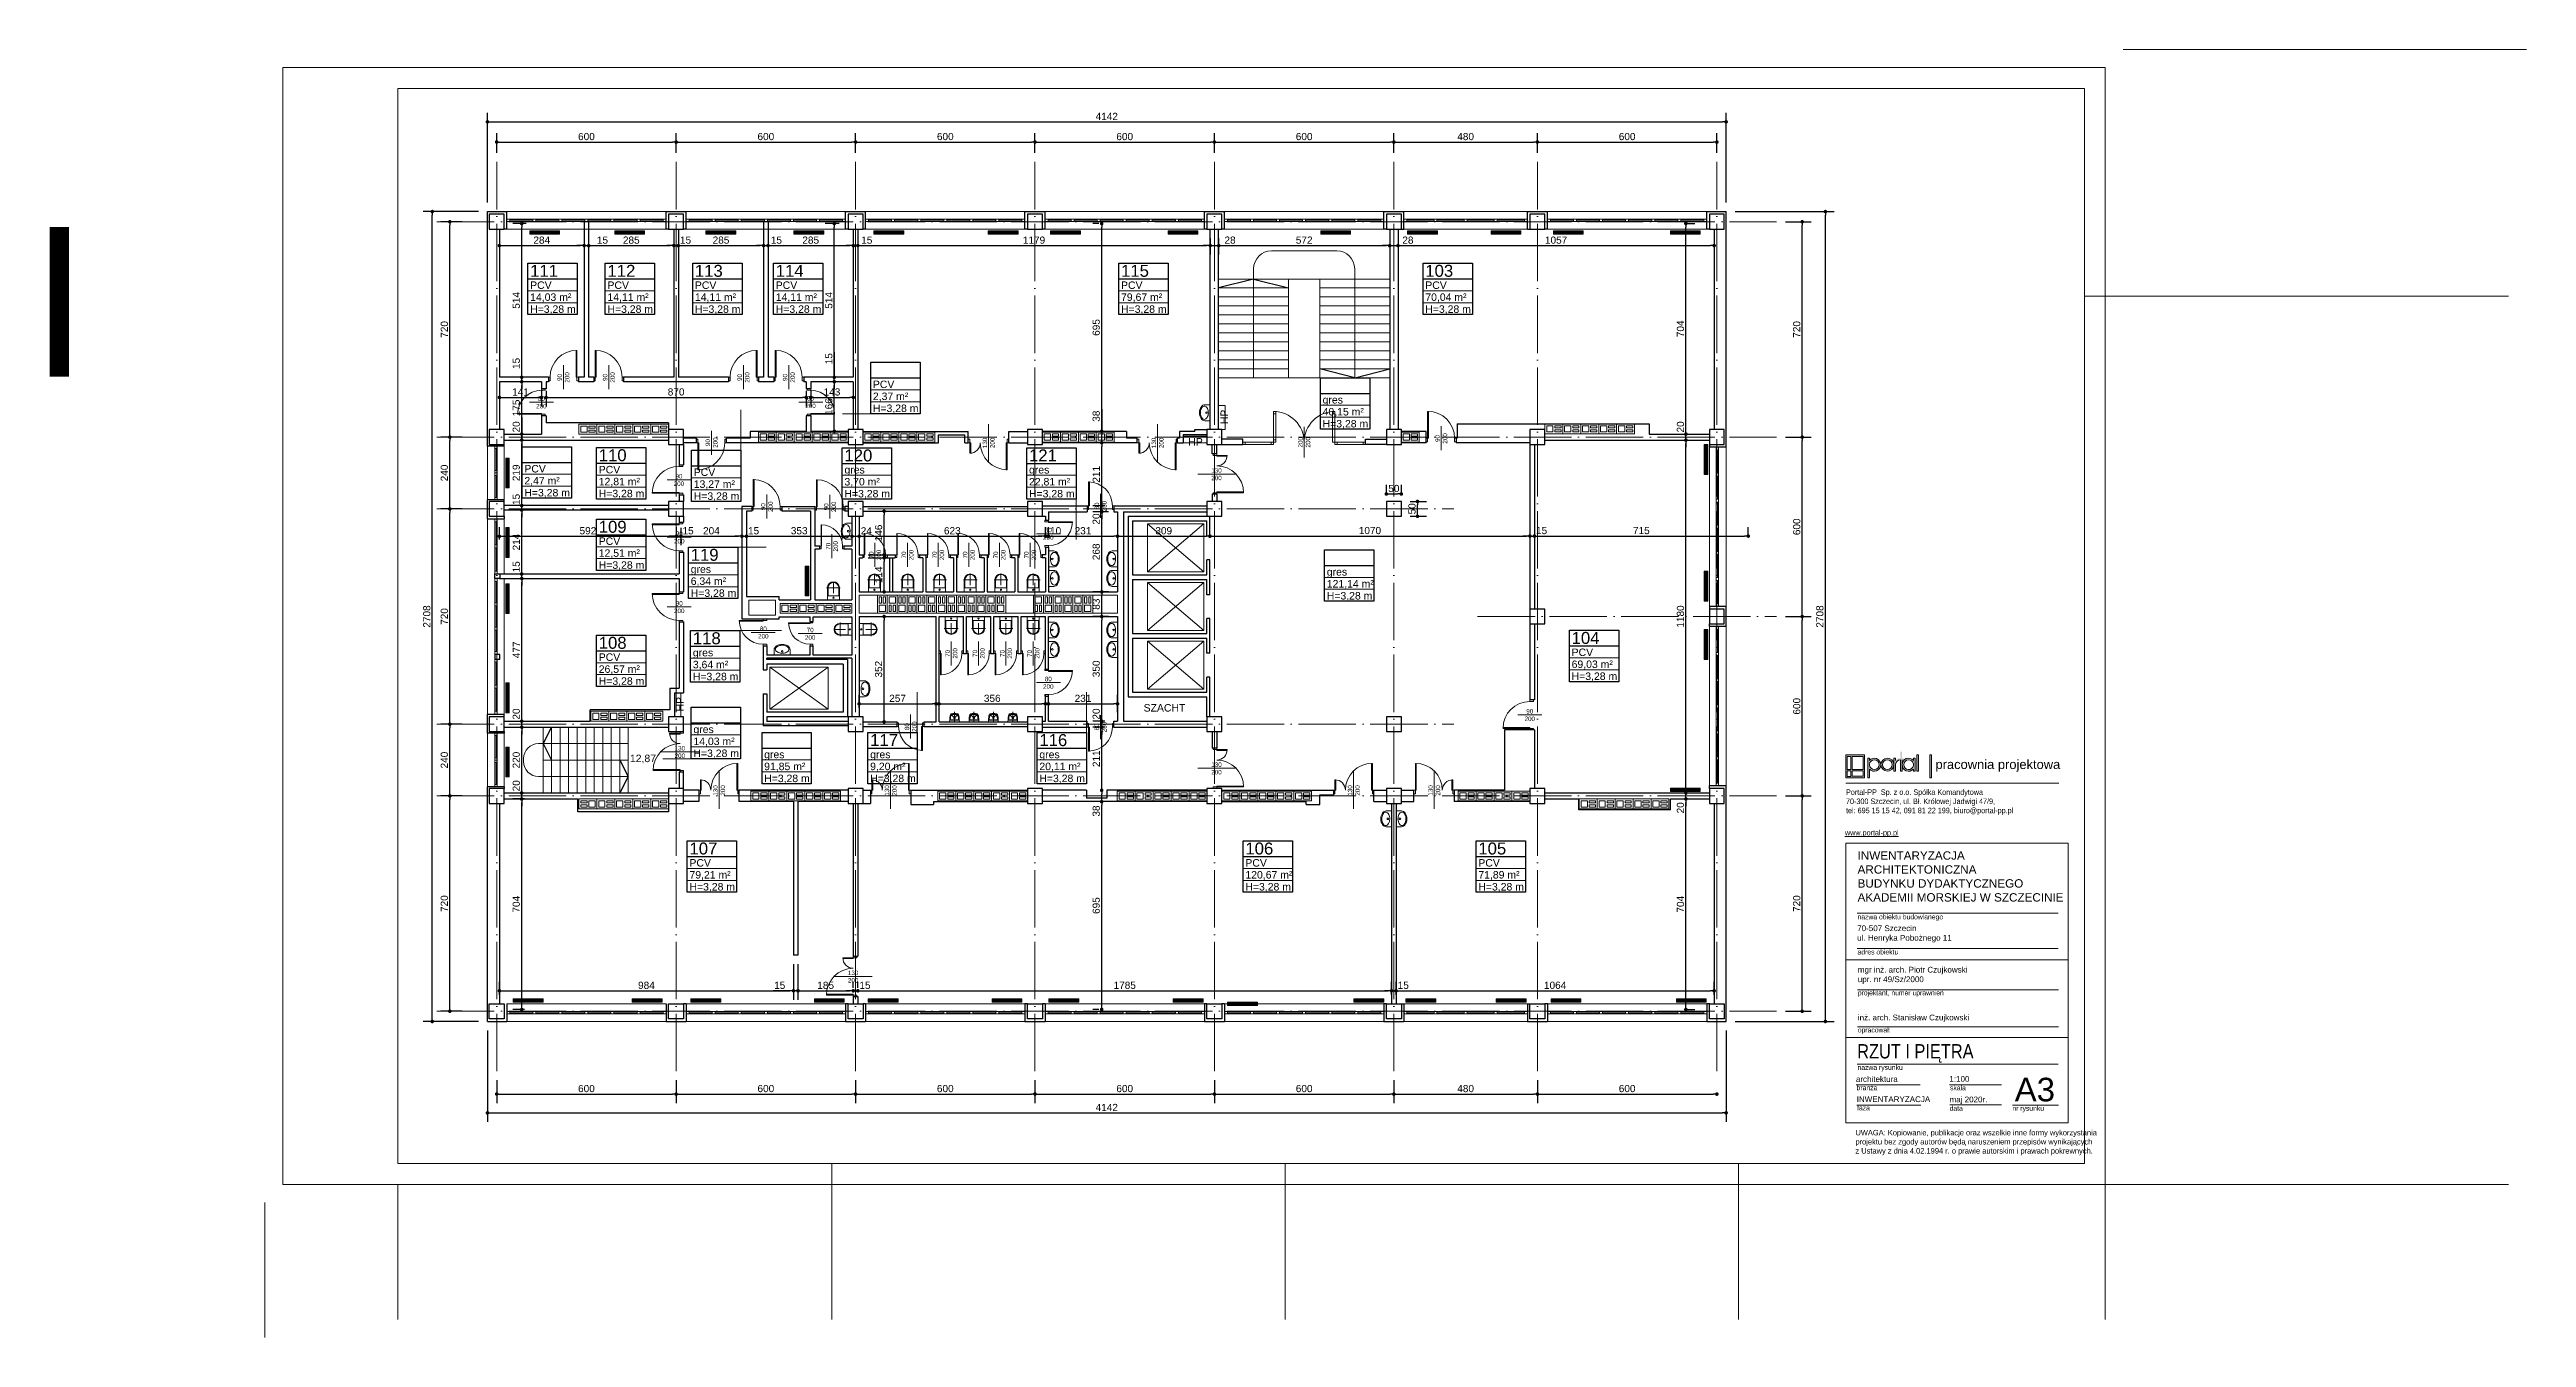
# Model space of a CAD drawing. Header units: millimetres. Extents: x 54 to 8480, y -22812 to 17434.
# Drawn here: x 137 to 8420, y -9372 to -5066 of the extents above; entities that cross this region are included whole.
import ezdxf

# ---------------------------------------------------------------- set-up
doc = ezdxf.new("R2010")
doc.units = ezdxf.units.MM
doc.linetypes.add('ACAD_ISO04W100', pattern=[30, 24, -3, 0, -3])
doc.linetypes.add('HIDDEN', pattern=[9.525, 6.35, -3.175])
for name, color, linetype, lineweight in [('000_armatura', 7, 'Continuous', 0), ('osie', 132, 'ACAD_ISO04W100', 0), ('PLATFORMA', 7, 'Continuous', 0), ('STOLARKA', 97, 'Continuous', 0), ('tabelki', 151, 'Continuous', 0), ('wymiary', 150, 'Continuous', 0)]:
    doc.layers.add(name, color=color, linetype=linetype, lineweight=lineweight)
doc.layers.add('grzejniki', color=104, linetype='Continuous')
doc.layers.add('TABELKI PO UWAGACH', color=5, linetype='Continuous')
doc.styles.add('arial narrow', font='ARIALN.TTF', dxfattribs={"height": 15})
doc.styles.get("Standard").update_dxf_attribs({"font": 'arial.ttf'})
doc.dimstyles.new('ISO-25', dxfattribs={"dimtxt": 24, "dimasz": 12, "dimexe": 30, "dimexo": 30, "dimgap": 6, "dimtad": 1, "dimdec": 0, "dimtxsty": 'Standard', "dimblk": 'DOT', "dimcen": 2.5, "dimadec": 0, "dimazin": 0, "dimtfac": 1, "dimtdec": 0, "dimtmove": 0, "dimatfit": 3, "dimldrblk": 'DOT', "dimfxl": 1, "dimarcsym": 0})

msp = doc.modelspace()

# ---------------------------------------------------------------- texts
at = {"lineweight": 30, "insert": (72.9, -5659.1), "char_height": 500, "width": 798.781, "attachment_point": 1}
msp.add_mtext('{\\C252;I}', dxfattribs=at)
at = {"layer": 'STOLARKA', "lineweight": 0, "char_height": 15, "width": 74.399, "rotation": 90}
for s, insert, attachment_point in [('\\pxqc;90\\P200', (1875.7, -6199), 7), ('\\pxqc;90\\P200', (2477.7, -6199), 7), ('\\pxqc;90\\P200', (2331, -6342.5), 3), ('\\pxqc;130\\P200', (3257.5, -6418), 1), ('\\pxqc;130\\P200', (3822.5, -6418), 1), ('\\pxqc;70\\P200', (3132.8, -7047.3), 3), ('\\pxqc;70\\P200', (3224.3, -7047.3), 3), ('\\pxqc;70\\P200', (3315.8, -7047.3), 3), ('\\pxqc;70\\P200', (3407.3, -7047.3), 3), ('\\pxqc;80\\P200', (2997, -7366.7), 1), ('\\pxqc;80\\P200', (3632, -7293.5), 3), ('\\pxqc;130\\P200', (2356.5, -7580), 1), ('\\pxqc;130\\P200', (2930, -7580), 1), ('\\pxqc;130\\P200', (4478.5, -7580), 1), ('\\pxqc;130\\P200', (4747.5, -7580), 1)]:
    msp.add_mtext(s, dxfattribs=dict(at, insert=insert, attachment_point=attachment_point))
at = {"layer": 'STOLARKA', "lineweight": 0, "char_height": 15, "width": 74.399}
for s, insert, attachment_point in [('\\pxqc;80\\P200', (1744.8, -6225.5), 1), ('\\pxqc;80\\P200', (2644.8, -6264.6), 7), ('\\pxqc;90\\P200', (2204.8, -6484.7), 1), ('\\pxqc;130\\P200', (4002.3, -6465.5), 1), ('\\pxqc;90\\P200', (2280.3, -6676.7), 3), ('\\pxqc;90\\P200', (2280.3, -6909.7), 3), ('\\pxqc;80\\P200', (2561.3, -6994.7), 3), ('\\pxqc;70\\P200', (2718.1, -6998.9), 3), ('\\pxqc;90\\P200', (5049.8, -7270.7), 1), ('\\pxqc;130\\P200', (2207.8, -7394.2), 1), ('\\pxqc;130\\P200', (4002.3, -7449.2), 1), ('\\pxqc;130\\P200', (2787.3, -8145.2), 1)]:
    msp.add_mtext(s, dxfattribs=dict(at, insert=insert, attachment_point=attachment_point))
at = {"layer": 'tabelki', "color": 5, "linetype": 'Continuous', "lineweight": 0, "attachment_point": 1}
for s, insert, char_height, width in [('\\pxql;111', (1744.5, -5785.4), 40, 47.056), ('\\pxql;112', (2003, -5785.4), 40, 47.056), ('\\pxql;113', (2295.3, -5785.4), 40, 47.056), ('\\pxql;114', (2565.7, -5785.4), 40, 47.056), ('\\pxql;115', (3720.3, -5785.4), 40, 47.056), ('\\pxql;103', (4737.7, -5785.4), 40, 47.056), ('\\pxql;14,03 m²', (1744.5, -5880.9), 25, 160.906), ('\\pxql;PCV', (1744.5, -5840.9), 25, 194.396), ('\\pxql;PCV', (2003, -5840.9), 25, 194.396), ('\\pxql;PCV', (2295.3, -5840.9), 25, 194.396), ('\\pxql;PCV', (2565.7, -5840.9), 25, 194.396), ('\\pxql;79,67 m²', (3720.3, -5880.9), 25, 160.906), ('\\pxql;PCV', (3720.3, -5840.9), 25, 194.396), ('\\pxql;70,04 m²', (4737.7, -5880.9), 25, 160.906), ('\\pxql;PCV', (4737.7, -5840.9), 25, 194.396), ('\\pxql;H=3,28 m', (1744.5, -5920.9), 25, 182.523), ('\\pxql;14,11 m²', (2003, -5880.9), 25, 160.906), ('\\pxql;H=3,28 m', (2003, -5920.9), 25, 182.523), ('\\pxql;14,11 m²', (2295.3, -5880.9), 25, 160.906), ('\\pxql;H=3,28 m', (2295.3, -5920.9), 25, 182.523), ('\\pxql;14,11 m²', (2565.7, -5880.9), 25, 160.906), ('\\pxql;H=3,28 m', (2565.7, -5920.9), 25, 182.523), ('\\pxql;H=3,28 m', (3720.3, -5920.9), 25, 182.523), ('\\pxql;H=3,28 m', (4737.7, -5920.9), 25, 182.523), ('\\pxql;PCV', (2890.5, -6172.5), 25, 194.396), ('\\pxql;2,37 m²', (2890.5, -6212.5), 25, 160.906), ('\\pxql;H=3,28 m', (2890.5, -6252.5), 25, 182.523), ('\\pxql;40,15 m²', (4394.4, -6264.1), 25, 160.906), ('\\pxql;gres', (4394.4, -6224.1), 25, 194.396), ('\\pxql;{\\C1;HP}', (3945.2, -6364.5), 25, 194.396), ('\\pxql;H=3,28 m', (4394.4, -6304.1), 25, 182.523), ('\\pxql;PCV', (1725.1, -6454.7), 25, 194.396), ('\\pxql;PCV', (1973.8, -6457.6), 25, 194.396), ('\\pxql;110', (1973.8, -6402.1), 40, 47.056), ('\\pxql;120', (2795.4, -6402.7), 40, 47.056), ('\\pxql;121', (3412.6, -6402.7), 40, 47.056), ('\\pxql;2,47 m²', (1725.1, -6494.7), 25, 160.906), ('\\pxql;H=3,28 m', (1725.1, -6534.7), 25, 182.523), ('\\pxql;12,81 m²', (1973.8, -6497.6), 25, 160.906), ('\\pxql;H=3,28 m', (1973.8, -6537.6), 25, 182.523), ('\\pxql;13,27 m²', (2291.5, -6506.1), 25, 160.906), ('\\pxql;PCV', (2291.5, -6466.1), 25, 194.396), ('\\pxql;3,70 m²', (2795.4, -6498.1), 25, 160.906), ('\\pxql;gres', (2795.4, -6458.1), 25, 194.396), ('\\pxql;H=3,28 m', (2795.4, -6538.1), 25, 182.523), ('\\pxql;gres', (3412.6, -6458.1), 25, 194.396), ('\\pxql;22,81 m²', (3412.6, -6498.1), 25, 160.906), ('\\pxql;H=3,28 m', (3412.6, -6538.1), 25, 182.523), ('\\pxql;H=3,28 m', (2291.5, -6546.1), 25, 182.523), ('\\pxql;PCV', (1973.8, -6696.7), 25, 194.396), ('\\pxql;109', (1973.8, -6641.3), 40, 47.056), ('\\pxql;12,51 m²', (1973.8, -6736.7), 25, 160.906), ('\\pxql;H=3,28 m', (1973.8, -6776.7), 25, 182.523), ('\\pxql;119', (2281.4, -6735), 40, 47.056), ('\\pxql;gres', (2281.4, -6790.5), 25, 194.396), ('\\pxql;6,34 m²', (2281.4, -6830.5), 25, 160.906), ('\\pxql;H=3,28 m', (2281.4, -6870.5), 25, 182.523), ('\\pxql;gres', (4408.3, -6799.4), 25, 194.396), ('\\pxql;121,14 m²', (4408.3, -6839.4), 25, 160.906), ('\\pxql;H=3,28 m', (4408.3, -6879.4), 25, 182.523), ('\\pxql;108', (1973.8, -7029.2), 40, 47.056), ('\\pxql;118', (2288.5, -7013.9), 40, 47.056), ('\\pxql;104', (5227, -7012.9), 40, 47.056), ('\\pxql;PCV', (1973.8, -7084.6), 25, 194.396), ('\\pxql;3,64 m²', (2288.5, -7109.4), 25, 160.906), ('\\pxql;gres', (2288.5, -7069.4), 25, 194.396), ('\\pxql;69,03 m²', (5227, -7108.4), 25, 160.906), ('\\pxql;PCV', (5227, -7068.4), 25, 194.396), ('\\pxql;26,57 m²', (1973.8, -7124.6), 25, 160.906), ('\\pxql;H=3,28 m', (1973.8, -7164.6), 25, 182.523), ('\\pxql;H=3,28 m', (2288.5, -7149.4), 25, 182.523), ('\\pxql;H=3,28 m', (5227, -7148.4), 25, 182.523), ('\\pxqc;SZACHT', (3842.1, -7254.1), 25, 47.056), ('\\pxql;gres', (2290.4, -7326.1), 25, 194.396), ('\\pxql;14,03 m²', (2290.4, -7366.1), 25, 160.906), ('\\pxql;117', (2881.4, -7354.5), 40, 47.056), ('\\pxql;116', (3447.2, -7354.5), 40, 47.056), ('\\pxqc;12,87', (2098.2, -7423.1), 25, 47.056), ('\\pxql;H=3,28 m', (2290.4, -7406.1), 25, 182.523), ('\\pxql;gres', (2527, -7410), 25, 194.396), ('\\pxql;91,85 m²', (2527, -7450), 25, 160.906), ('\\pxql;gres', (2881.4, -7410), 25, 194.396), ('\\pxql;9,20 m²', (2881.4, -7450), 25, 160.906), ('\\pxql;gres', (3447.2, -7410), 25, 194.396), ('\\pxql;20,11 m²', (3447.2, -7450), 25, 160.906), ('\\pxql;H=3,28 m', (2527, -7490), 25, 182.523), ('\\pxql;H=3,28 m', (2881.4, -7490), 25, 182.523), ('\\pxql;H=3,28 m', (3447.2, -7490), 25, 182.523), ('\\pxql;PCV', (2277.2, -7772.4), 25, 194.396), ('\\pxql;107', (2277.2, -7717), 40, 47.056), ('\\pxql;PCV', (4136.1, -7772.4), 25, 194.396), ('\\pxql;106', (4136.1, -7717), 40, 47.056), ('\\pxql;PCV', (4915.1, -7772.4), 25, 194.396), ('\\pxql;105', (4915.1, -7717), 40, 47.056), ('\\pxql;79,21 m²', (2277.2, -7812.4), 25, 160.906), ('\\pxql;H=3,28 m', (2277.2, -7852.4), 25, 182.523), ('\\pxql;120,67 m²', (4136.1, -7812.4), 25, 160.906), ('\\pxql;H=3,28 m', (4136.1, -7852.4), 25, 182.523), ('\\pxql;71,89 m²', (4915.1, -7812.4), 25, 160.906), ('\\pxql;H=3,28 m', (4915.1, -7852.4), 25, 182.523)]:
    msp.add_mtext(s, dxfattribs=dict(at, insert=insert, char_height=char_height, width=width))
at = {"layer": 'tabelki', "color": 5, "linetype": 'Continuous', "lineweight": 0, "char_height": 25, "width": 194.396, "attachment_point": 1, "rotation": 90}
for insert in [(4052.8, -6318.2), (2232.8, -7278.7)]:
    msp.add_mtext('\\pxql;{\\C1;HP}', dxfattribs=dict(at, insert=insert))
at = {"layer": 'tabelki', "color": 7, "lineweight": 0, "ltscale": 100}
for s, insert, char_height, width, attachment_point in [('{\\fArial|b0|i0|c238|p34;\\H2.694x;\\Q0;\\W1;pracownia projektowa}', (6652.3, -7460.4), 11.464, 583.319, 5), ('{\\fArial Narrow|b0|i0|c238|p34;\\H2.105x;RZUT I PIĘTRA}', (6181.9, -8453.4), 22.701, 880.897, 7), ('{\\H1.579x;A3}', (6776, -8503.6), 49.923, 276.754, 2)]:
    msp.add_mtext(s, dxfattribs=dict(at, insert=insert, char_height=char_height, width=width, attachment_point=attachment_point))
at = {"layer": 'tabelki', "color": 7, "lineweight": 0, "ltscale": 100, "attachment_point": 1, "style": 'arial narrow'}
for s, insert, char_height, width in [('Portal-PP  Sp. z o.o. Spółka Komandytowa \\P70-300 Szczecin, ul. Bł. Królowej Jadwigi 47/9, \\Ptel: 695 15 15 42, 091 81 22 199, biuro@portal-pp.pl', (6144.5, -7539.3), 18.381, 743.265), ('{\\Lwww.portal-pp.pl}', (6141, -7674.8), 18.381, 746.786), ('\\pxi0.043631;{\\fArial|b0|i0|c238|p34;INWENTARYZACJA \\PARCHITEKTONICZNA\\PBUDYNKU DYDAKTYCZNEGO\\PAKADEMII MORSKIEJ W SZCZECINIE}', (6181.9, -7746.4), 28, 849.854), ('{\\fArial|b0|i0|c238|p34;70-507 Szczecin \\Pul. Henryka Pobożnego 11}', (6181.9, -7994), 19.202, 672.271), ('nazwa obiektu budowlanego', (6183, -7957.3), 16.543, 671.18), ('adres obiektu', (6183, -8074.7), 16.543, 671.18), ('{\\fArial|b0|i0|c0|p34;mgr inż. arch. Piotr Czujkowski \\Pupr. nr 49/Sz/2000}', (6184, -8132.6), 19.202, 671.164), ('projektant, numer uprawnień', (6184, -8211.3), 16.543, 671.18), ('opracował:', (6184, -8335.4), 16.54, 671.18), ('{\\fArial|b0|i0|c0|p34;inż. arch. \\fArial|b0|i0|c238|p34;Stanisław\\fArial|b0|i0|c0|p34; Czujkowski }', (6184, -8292.4), 19.202, 671.164), ('{\\fArial|b0|i0|c0|p34;architektura}', (6177.5, -8498.4), 19.202, 193.796), ('branża', (6179.9, -8528.7), 16.54, 193.796), ('nazwa rysunku', (6183, -8460.7), 16.543, 671.18), ('{\\fArial|b0|i0|c0|p34;1:100}', (6490.1, -8497.8), 19.202, 193.796), ('{\\fArial Narrow|b0|i0|c238|p34;skala}', (6492.4, -8529), 16.543, 95.837), ('faza', (6181.5, -8596), 16.54, 193.796), ('{\\fArial|b0|i0|c238|p34;INWENTARYZACJA}', (6180.2, -8565.7), 19.202, 193.796), ('{\\fArial Narrow|b0|i0|c238|p34;data}', (6490.9, -8597.5), 16.543, 205.795), ('{\\fArial|b0|i0|c238|p34;maj\\fArial|b0|i0|c0|p34; 20\\fArial|b0|i0|c238|p34;20\\fArial|b0|i0|c0|p34;r.}', (6490.6, -8566.5), 19.202, 348.144), ('nr rysunku', (6700.9, -8597.5), 16.54, 205.795)]:
    msp.add_mtext(s, dxfattribs=dict(at, insert=insert, char_height=char_height, width=width))
at = {"layer": 'tabelki', "color": 7, "lineweight": 0, "insert": (6176, -8677.9), "char_height": 18.2419, "width": 699.066, "attachment_point": 1, "style": 'arial narrow'}
msp.add_mtext('UWAGA: Kopiowanie, publikacje oraz wszelkie inne formy wykorzystania projektu bez zgody autorów będą naruszeniem przepisów wynikających \\Pz Ustawy z dnia 4.02.1994 r. o prawie autorskim i prawach pokrewnych{\\fArial|b0|i0|c238|p34;.}', dxfattribs=at)

# ---------------------------------------------------------------- blocks, each defined once
blk = doc.blocks.new('A$C13771EA7')
at = {"color": 132, "linetype": 'ACAD_ISO04W100', "lineweight": 0, "ltscale": 8}
for p, q in [((31, -2874), (31, 166)), ((631, -2874), (631, 166)), ((1231, -2874), (1231, 166)), ((1831, -2874), (1831, 166)), ((2431, -2874), (2431, 166)), ((3031, -2874), (3031, 166)), ((3511, -2874), (3511, 166)), ((4111, -2874), (4111, 166)), ((-169, -34), (4311, -34)), ((-169, -754), (4311, -754)), ((-169, -994), (3231, -994)), ((3311, -1354), (4311, -1354)), ((-169, -1714), (3231, -1714)), ((-169, -1954), (4311, -1954)), ((-169, -2674), (4311, -2674))]:
    blk.add_line(p, q, dxfattribs=at)
blk = doc.blocks.new('A$C20DA20AD')
at = {"layer": 'STOLARKA', "lineweight": 0}
blk.add_line((45, -40), (45, 40), dxfattribs=at)
for points in [[(0, -12), (5, -12), (5, 0), (0, 0)], [(5, 0), (8, 0), (8, 80), (5, 80)], [(85, -12), (90, -12), (90, 0), (85, 0)]]:
    blk.add_lwpolyline(points, close=True, dxfattribs=at)
blk.add_arc((5, 0), 80, 0, 90, dxfattribs=at)
at = {"layer": 'STOLARKA', "lineweight": 0, "insert": (25.4, -37.7), "char_height": 15, "width": 74.399, "attachment_point": 1, "rotation": 90}
blk.add_mtext('\\pxqc;80\\P200', dxfattribs=at)
blk = doc.blocks.new('A$C662874F4')
at = {"layer": 'STOLARKA', "lineweight": 0}
for p, q in [((8.5, 9), (541.5, 9)), ((8.5, -50), (541.5, -50)), ((18.5, -20), (95.6668, -20)), ((105.6668, -20), (182.8334, -20)), ((192.8334, -20), (270, -20)), ((280, -20), (357.1666, -20)), ((367.1666, -20), (444.3332, -20)), ((454.3332, -20), (531.5, -20))]:
    blk.add_line(p, q, dxfattribs=at)
for points in [[(8.5, -24), (541.5, -24), (541.5, -16), (8.5, -16)], [(8.5, -24), (18.5, -24), (18.5, -16), (8.5, -16)], [(95.6668, -24), (105.6668, -24), (105.6668, -16), (95.6668, -16)], [(182.8334, -24), (192.8334, -24), (192.8334, -16), (182.8334, -16)], [(270, -24), (280, -24), (280, -16), (270, -16)], [(367.1666, -24), (357.1666, -24), (357.1666, -16), (367.1666, -16)], [(454.3332, -24), (444.3332, -24), (444.3332, -16), (454.3332, -16)], [(531.5, -24), (541.5, -24), (541.5, -16), (531.5, -16)]]:
    blk.add_lwpolyline(points, close=True, dxfattribs=at)
blk = doc.blocks.new('A$C4A7D7A23')
at = {"layer": 'STOLARKA', "lineweight": 0}
blk.add_line((-67.5, 62.5), (-67.5, -62.5), dxfattribs=at)
for points in [[(-130, 12), (-135, 12), (-135, 0), (-130, 0)], [(-127, 0), (-130, 0), (-130, -35), (-127, -35)], [(-5, 0), (-8, 0), (-8, -90), (-5, -90)], [(0, 12), (-5, 12), (-5, 0), (0, 0)]]:
    blk.add_lwpolyline(points, close=True, dxfattribs=at)
for centre, radius, start, end in [((-130, 0), 35, 270, 0), ((-5, 0), 90, 180, 270)]:
    blk.add_arc(centre, radius, start, end, dxfattribs=at)
blk = doc.blocks.new('A$C72E16341')
at = {"layer": 'STOLARKA', "lineweight": 0}
blk.add_line((40.8, -40), (40.8, 40), dxfattribs=at)
for points in [[(0, -9), (5, -9), (5, 0), (0, 0)], [(5, 0), (7, 0), (7, 71.5), (5, 71.5)], [(76.5, -9), (81.5, -9), (81.5, 0), (76.5, 0)]]:
    blk.add_lwpolyline(points, close=True, dxfattribs=at)
blk.add_arc((5, 0), 71.5, 0, 90, dxfattribs=at)
at = {"layer": 'STOLARKA', "lineweight": 0, "insert": (21.2, -37.7), "char_height": 15, "width": 74.399, "attachment_point": 1, "rotation": 90}
blk.add_mtext('\\pxqc;70\\P200', dxfattribs=at)
blk = doc.blocks.new('A$C326D3F87')
at = {"layer": 'STOLARKA', "lineweight": 0}
blk.add_line((50, -40), (50, 40), dxfattribs=at)
for points in [[(5, 0), (8, 0), (8, 90), (5, 90)], [(0, -12), (5, -12), (5, 0), (0, 0)], [(95, -12), (100, -12), (100, 0), (95, 0)]]:
    blk.add_lwpolyline(points, close=True, dxfattribs=at)
blk.add_arc((5, 0), 90, 0, 90, dxfattribs=at)
at = {"layer": 'STOLARKA', "lineweight": 0, "insert": (30.4, -37.7), "char_height": 15, "width": 74.399, "attachment_point": 1, "rotation": 90}
blk.add_mtext('\\pxqc;90\\P200', dxfattribs=at)
blk = doc.blocks.new('A$C540E3C36')
at = {"layer": 'STOLARKA', "lineweight": 0}
blk.add_line((275, -93.2), (275, 9.2), dxfattribs=at)
for points in [[(172.5, -42), (172.5, 60.5), (180.5, 60.5), (180.5, -42)], [(377.5, -42), (377.5, 60.5), (369.5, 60.5), (369.5, -42)], [(70, -50), (172.5, -50), (172.5, -42), (70, -42)], [(164.5, -50), (172.5, -50), (172.5, -42), (164.5, -42)], [(172.5, -42), (180.5, -42), (180.5, -34), (172.5, -34)], [(480, -50), (377.5, -50), (377.5, -42), (480, -42)], [(385.5, -50), (377.5, -50), (377.5, -42), (385.5, -42)]]:
    blk.add_lwpolyline(points, close=True, dxfattribs=at)
at = {"layer": 'STOLARKA', "color": 7, "lineweight": 0}
for points in [[(172.5, 60.5), (180.5, 60.5), (180.5, 52.5), (172.5, 52.5)], [(377.5, 60.5), (369.5, 60.5), (369.5, 52.5), (377.5, 52.5)], [(70, -50), (78, -50), (78, -42), (70, -42)], [(480, -50), (472, -50), (472, -42), (480, -42)]]:
    blk.add_lwpolyline(points, close=True, dxfattribs=at)
at = {"layer": 'STOLARKA', "lineweight": 0}
for centre, start, end in [((172.5, -42), 0, 90), ((377.5, -42), 90, 180)]:
    blk.add_arc(centre, 102.5, start, end, dxfattribs=at)
at = {"layer": 'STOLARKA', "lineweight": 0, "insert": (255.4, -79.7), "char_height": 15, "width": 74.399, "attachment_point": 1, "rotation": 90}
blk.add_mtext('\\pxqc;200\\P200', dxfattribs=at)
blk = doc.blocks.new('A$C1D836454')
at = {"color": 82, "lineweight": 0}
for points in [[(0, -16.5), (60, -16.5), (60, 16.5), (0, 16.5)], [(6, -10.5), (27, -10.5), (27, 10.5), (6, 10.5)], [(33, 3), (54, 3), (54, 10.5), (33, 10.5)], [(33, -3), (54, -3), (54, -10.5), (33, -10.5)]]:
    blk.add_lwpolyline(points, close=True, dxfattribs=at)
blk = doc.blocks.new('_Dot')
at = {"color": 0, "linetype": 'ByBlock', "lineweight": -2}
blk.add_line((-0.5, 0), (-1, 0), dxfattribs=at)
at = {"color": 0, "linetype": 'ByBlock', "lineweight": 0, "const_width": 0.5}
blk.add_lwpolyline([(-0.25, 0, 1), (0.25, 0, 1)], format="xyb", close=True, dxfattribs=at)
blk = doc.blocks.new('*D170')
at = {"layer": 'Defpoints', "color": 0, "linetype": 'Continuous', "lineweight": 0}
for p in [(2232.6, -5374.8), (1632.6, -5441.3), (2232.6, -5441.3)]:
    blk.add_point(p, dxfattribs=at)
at = {"layer": 'wymiary', "color": 0, "linetype": 'Continuous', "lineweight": -2}
for p, q in [((1632.6, -5411.3), (1632.6, -5344.8)), ((1644.6, -5374.8), (2220.6, -5374.8)), ((2232.6, -5411.3), (2232.6, -5344.8))]:
    blk.add_line(p, q, dxfattribs=at)
at = {"layer": 'wymiary', "color": 0, "linetype": 'Continuous', "lineweight": -2, "xscale": 12, "yscale": 12, "zscale": 12, "rotation": 180}
blk.add_blockref('_Dot', (1632.6, -5374.8), dxfattribs=at)
at = {"layer": 'wymiary', "color": 0, "linetype": 'Continuous', "lineweight": -2, "xscale": 12, "yscale": 12, "zscale": 12}
blk.add_blockref('_Dot', (2232.6, -5374.8), dxfattribs=at)
at = {"layer": 'wymiary', "color": 0, "linetype": 'Continuous', "lineweight": 0, "insert": (1932.6, -5356.6), "char_height": 24, "attachment_point": 5}
blk.add_mtext('600', dxfattribs=at)
blk = doc.blocks.new('*D171')
at = {"layer": 'Defpoints', "color": 0, "linetype": 'Continuous', "lineweight": 0}
for p in [(2832.6, -5374.8), (2232.6, -5441.3), (2832.6, -5441.3)]:
    blk.add_point(p, dxfattribs=at)
at = {"layer": 'wymiary', "color": 0, "linetype": 'Continuous', "lineweight": -2}
for p, q in [((2232.6, -5411.3), (2232.6, -5344.8)), ((2244.6, -5374.8), (2820.6, -5374.8)), ((2832.6, -5411.3), (2832.6, -5344.8))]:
    blk.add_line(p, q, dxfattribs=at)
at = {"layer": 'wymiary', "color": 0, "linetype": 'Continuous', "lineweight": -2, "xscale": 12, "yscale": 12, "zscale": 12, "rotation": 180}
blk.add_blockref('_Dot', (2232.6, -5374.8), dxfattribs=at)
at = {"layer": 'wymiary', "color": 0, "linetype": 'Continuous', "lineweight": -2, "xscale": 12, "yscale": 12, "zscale": 12}
blk.add_blockref('_Dot', (2832.6, -5374.8), dxfattribs=at)
at = {"layer": 'wymiary', "color": 0, "linetype": 'Continuous', "lineweight": 0, "insert": (2532.6, -5356.6), "char_height": 24, "attachment_point": 5}
blk.add_mtext('600', dxfattribs=at)
blk = doc.blocks.new('*D172')
at = {"layer": 'Defpoints', "color": 0, "linetype": 'Continuous', "lineweight": 0}
for p in [(3432.6, -5374.8), (2832.6, -5441.3), (3432.6, -5441.3)]:
    blk.add_point(p, dxfattribs=at)
at = {"layer": 'wymiary', "color": 0, "linetype": 'Continuous', "lineweight": -2}
for p, q in [((2832.6, -5411.3), (2832.6, -5344.8)), ((2844.6, -5374.8), (3420.6, -5374.8)), ((3432.6, -5411.3), (3432.6, -5344.8))]:
    blk.add_line(p, q, dxfattribs=at)
at = {"layer": 'wymiary', "color": 0, "linetype": 'Continuous', "lineweight": -2, "xscale": 12, "yscale": 12, "zscale": 12, "rotation": 180}
blk.add_blockref('_Dot', (2832.6, -5374.8), dxfattribs=at)
at = {"layer": 'wymiary', "color": 0, "linetype": 'Continuous', "lineweight": -2, "xscale": 12, "yscale": 12, "zscale": 12}
blk.add_blockref('_Dot', (3432.6, -5374.8), dxfattribs=at)
at = {"layer": 'wymiary', "color": 0, "linetype": 'Continuous', "lineweight": 0, "insert": (3132.6, -5356.6), "char_height": 24, "attachment_point": 5}
blk.add_mtext('600', dxfattribs=at)
blk = doc.blocks.new('*D173')
at = {"layer": 'Defpoints', "color": 0, "linetype": 'Continuous', "lineweight": 0}
for p in [(4032.6, -5374.8), (3432.6, -5441.3), (4032.6, -5441.3)]:
    blk.add_point(p, dxfattribs=at)
at = {"layer": 'wymiary', "color": 0, "linetype": 'Continuous', "lineweight": -2}
for p, q in [((3432.6, -5411.3), (3432.6, -5344.8)), ((3444.6, -5374.8), (4020.6, -5374.8)), ((4032.6, -5411.3), (4032.6, -5344.8))]:
    blk.add_line(p, q, dxfattribs=at)
at = {"layer": 'wymiary', "color": 0, "linetype": 'Continuous', "lineweight": -2, "xscale": 12, "yscale": 12, "zscale": 12, "rotation": 180}
blk.add_blockref('_Dot', (3432.6, -5374.8), dxfattribs=at)
at = {"layer": 'wymiary', "color": 0, "linetype": 'Continuous', "lineweight": -2, "xscale": 12, "yscale": 12, "zscale": 12}
blk.add_blockref('_Dot', (4032.6, -5374.8), dxfattribs=at)
at = {"layer": 'wymiary', "color": 0, "linetype": 'Continuous', "lineweight": 0, "insert": (3732.6, -5356.6), "char_height": 24, "attachment_point": 5}
blk.add_mtext('600', dxfattribs=at)
blk = doc.blocks.new('*D174')
at = {"layer": 'Defpoints', "color": 0, "linetype": 'Continuous', "lineweight": 0}
for p in [(4632.6, -5374.8), (4032.6, -5441.3), (4632.6, -5441.3)]:
    blk.add_point(p, dxfattribs=at)
at = {"layer": 'wymiary', "color": 0, "linetype": 'Continuous', "lineweight": -2}
for p, q in [((4032.6, -5411.3), (4032.6, -5344.8)), ((4044.6, -5374.8), (4620.6, -5374.8)), ((4632.6, -5411.3), (4632.6, -5344.8))]:
    blk.add_line(p, q, dxfattribs=at)
at = {"layer": 'wymiary', "color": 0, "linetype": 'Continuous', "lineweight": -2, "xscale": 12, "yscale": 12, "zscale": 12, "rotation": 180}
blk.add_blockref('_Dot', (4032.6, -5374.8), dxfattribs=at)
at = {"layer": 'wymiary', "color": 0, "linetype": 'Continuous', "lineweight": -2, "xscale": 12, "yscale": 12, "zscale": 12}
blk.add_blockref('_Dot', (4632.6, -5374.8), dxfattribs=at)
at = {"layer": 'wymiary', "color": 0, "linetype": 'Continuous', "lineweight": 0, "insert": (4332.6, -5356.6), "char_height": 24, "attachment_point": 5}
blk.add_mtext('600', dxfattribs=at)
blk = doc.blocks.new('*D175')
at = {"layer": 'Defpoints', "color": 0, "linetype": 'Continuous', "lineweight": 0}
for p in [(5112.6, -5374.8), (4632.6, -5441.3), (5112.6, -5441.3)]:
    blk.add_point(p, dxfattribs=at)
at = {"layer": 'wymiary', "color": 0, "linetype": 'Continuous', "lineweight": -2}
for p, q in [((4632.6, -5411.3), (4632.6, -5344.8)), ((4644.6, -5374.8), (5100.6, -5374.8)), ((5112.6, -5411.3), (5112.6, -5344.8))]:
    blk.add_line(p, q, dxfattribs=at)
at = {"layer": 'wymiary', "color": 0, "linetype": 'Continuous', "lineweight": -2, "xscale": 12, "yscale": 12, "zscale": 12, "rotation": 180}
blk.add_blockref('_Dot', (4632.6, -5374.8), dxfattribs=at)
at = {"layer": 'wymiary', "color": 0, "linetype": 'Continuous', "lineweight": -2, "xscale": 12, "yscale": 12, "zscale": 12}
blk.add_blockref('_Dot', (5112.6, -5374.8), dxfattribs=at)
at = {"layer": 'wymiary', "color": 0, "linetype": 'Continuous', "lineweight": 0, "insert": (4872.6, -5356.6), "char_height": 24, "attachment_point": 5}
blk.add_mtext('480', dxfattribs=at)
blk = doc.blocks.new('*D176')
at = {"layer": 'Defpoints', "color": 0, "linetype": 'Continuous', "lineweight": 0}
for p in [(5712.6, -5374.8), (5112.6, -5441.3), (5712.6, -5441.3)]:
    blk.add_point(p, dxfattribs=at)
at = {"layer": 'wymiary', "color": 0, "linetype": 'Continuous', "lineweight": -2}
for p, q in [((5112.6, -5411.3), (5112.6, -5344.8)), ((5124.6, -5374.8), (5700.6, -5374.8)), ((5712.6, -5411.3), (5712.6, -5344.8))]:
    blk.add_line(p, q, dxfattribs=at)
at = {"layer": 'wymiary', "color": 0, "linetype": 'Continuous', "lineweight": -2, "xscale": 12, "yscale": 12, "zscale": 12, "rotation": 180}
blk.add_blockref('_Dot', (5112.6, -5374.8), dxfattribs=at)
at = {"layer": 'wymiary', "color": 0, "linetype": 'Continuous', "lineweight": -2, "xscale": 12, "yscale": 12, "zscale": 12}
blk.add_blockref('_Dot', (5712.6, -5374.8), dxfattribs=at)
at = {"layer": 'wymiary', "color": 0, "linetype": 'Continuous', "lineweight": 0, "insert": (5412.6, -5356.6), "char_height": 24, "attachment_point": 5}
blk.add_mtext('600', dxfattribs=at)
blk = doc.blocks.new('*D177')
at = {"layer": 'Defpoints', "color": 0, "linetype": 'Continuous', "lineweight": 0}
for p in [(1475.9, -7561.3), (1547.6, -7561.3), (1547.6, -8281.3)]:
    blk.add_point(p, dxfattribs=at)
at = {"layer": 'wymiary', "color": 0, "linetype": 'Continuous', "lineweight": -2}
for p, q in [((1517.6, -7561.3), (1445.9, -7561.3)), ((1475.9, -8269.3), (1475.9, -7573.3)), ((1517.6, -8281.3), (1445.9, -8281.3))]:
    blk.add_line(p, q, dxfattribs=at)
at = {"layer": 'wymiary', "color": 0, "linetype": 'Continuous', "lineweight": -2, "xscale": 12, "yscale": 12, "zscale": 12}
for p, rotation in [((1475.9, -7561.3), 90), ((1475.9, -8281.3), 270)]:
    blk.add_blockref('_Dot', p, dxfattribs=dict(at, rotation=rotation))
at = {"layer": 'wymiary', "color": 0, "linetype": 'Continuous', "lineweight": 0, "insert": (1457.6, -7921.3), "char_height": 24, "attachment_point": 5, "rotation": 90}
blk.add_mtext('720', dxfattribs=at)
blk = doc.blocks.new('*D178')
at = {"layer": 'Defpoints', "color": 0, "linetype": 'Continuous', "lineweight": 0}
for p in [(1475.9, -7321.3), (1547.6, -7321.3), (1547.6, -7561.3)]:
    blk.add_point(p, dxfattribs=at)
at = {"layer": 'wymiary', "color": 0, "linetype": 'Continuous', "lineweight": -2}
for p, q in [((1517.6, -7321.3), (1445.9, -7321.3)), ((1475.9, -7549.3), (1475.9, -7333.3)), ((1517.6, -7561.3), (1445.9, -7561.3))]:
    blk.add_line(p, q, dxfattribs=at)
at = {"layer": 'wymiary', "color": 0, "linetype": 'Continuous', "lineweight": -2, "xscale": 12, "yscale": 12, "zscale": 12}
for p, rotation in [((1475.9, -7321.3), 90), ((1475.9, -7561.3), 270)]:
    blk.add_blockref('_Dot', p, dxfattribs=dict(at, rotation=rotation))
at = {"layer": 'wymiary', "color": 0, "linetype": 'Continuous', "lineweight": 0, "insert": (1457.6, -7441.3), "char_height": 24, "attachment_point": 5, "rotation": 90}
blk.add_mtext('240', dxfattribs=at)
blk = doc.blocks.new('*D179')
at = {"layer": 'Defpoints', "color": 0, "linetype": 'Continuous', "lineweight": 0}
for p in [(1475.9, -6601.3), (1547.6, -6601.3), (1547.6, -7321.3)]:
    blk.add_point(p, dxfattribs=at)
at = {"layer": 'wymiary', "color": 0, "linetype": 'Continuous', "lineweight": -2}
for p, q in [((1517.6, -6601.3), (1445.9, -6601.3)), ((1475.9, -7309.3), (1475.9, -6613.3)), ((1517.6, -7321.3), (1445.9, -7321.3))]:
    blk.add_line(p, q, dxfattribs=at)
at = {"layer": 'wymiary', "color": 0, "linetype": 'Continuous', "lineweight": -2, "xscale": 12, "yscale": 12, "zscale": 12}
for p, rotation in [((1475.9, -6601.3), 90), ((1475.9, -7321.3), 270)]:
    blk.add_blockref('_Dot', p, dxfattribs=dict(at, rotation=rotation))
at = {"layer": 'wymiary', "color": 0, "linetype": 'Continuous', "lineweight": 0, "insert": (1457.6, -6961.3), "char_height": 24, "attachment_point": 5, "rotation": 90}
blk.add_mtext('720', dxfattribs=at)
blk = doc.blocks.new('*D153')
at = {"layer": 'Defpoints', "color": 0, "linetype": 'Continuous', "lineweight": 0}
for p in [(1475.9, -6361.3), (1547.6, -6361.3), (1547.6, -6601.3)]:
    blk.add_point(p, dxfattribs=at)
at = {"layer": 'wymiary', "color": 0, "linetype": 'Continuous', "lineweight": -2}
for p, q in [((1517.6, -6361.3), (1445.9, -6361.3)), ((1475.9, -6589.3), (1475.9, -6373.3)), ((1517.6, -6601.3), (1445.9, -6601.3))]:
    blk.add_line(p, q, dxfattribs=at)
at = {"layer": 'wymiary', "color": 0, "linetype": 'Continuous', "lineweight": -2, "xscale": 12, "yscale": 12, "zscale": 12}
for p, rotation in [((1475.9, -6361.3), 90), ((1475.9, -6601.3), 270)]:
    blk.add_blockref('_Dot', p, dxfattribs=dict(at, rotation=rotation))
at = {"layer": 'wymiary', "color": 0, "linetype": 'Continuous', "lineweight": 0, "insert": (1457.6, -6481.3), "char_height": 24, "attachment_point": 5, "rotation": 90}
blk.add_mtext('240', dxfattribs=at)
blk = doc.blocks.new('*D154')
at = {"layer": 'Defpoints', "color": 0, "linetype": 'Continuous', "lineweight": 0}
for p in [(1475.9, -5641.3), (1547.6, -5641.3), (1547.6, -6361.3)]:
    blk.add_point(p, dxfattribs=at)
at = {"layer": 'wymiary', "color": 0, "linetype": 'Continuous', "lineweight": -2}
for p, q in [((1517.6, -5641.3), (1445.9, -5641.3)), ((1475.9, -6349.3), (1475.9, -5653.3)), ((1517.6, -6361.3), (1445.9, -6361.3))]:
    blk.add_line(p, q, dxfattribs=at)
at = {"layer": 'wymiary', "color": 0, "linetype": 'Continuous', "lineweight": -2, "xscale": 12, "yscale": 12, "zscale": 12}
for p, rotation in [((1475.9, -5641.3), 90), ((1475.9, -6361.3), 270)]:
    blk.add_blockref('_Dot', p, dxfattribs=dict(at, rotation=rotation))
at = {"layer": 'wymiary', "color": 0, "linetype": 'Continuous', "lineweight": 0, "insert": (1457.6, -6001.3), "char_height": 24, "attachment_point": 5, "rotation": 90}
blk.add_mtext('720', dxfattribs=at)
blk = doc.blocks.new('*D155')
at = {"layer": 'Defpoints', "color": 0, "linetype": 'Continuous', "lineweight": 0}
for p in [(5912.6, -7561.3), (5998, -7561.3), (5912.6, -8281.3)]:
    blk.add_point(p, dxfattribs=at)
at = {"layer": 'wymiary', "color": 0, "linetype": 'Continuous', "lineweight": -2}
for p, q in [((5942.6, -7561.3), (6028, -7561.3)), ((5998, -8269.3), (5998, -7573.3)), ((5942.6, -8281.3), (6028, -8281.3))]:
    blk.add_line(p, q, dxfattribs=at)
at = {"layer": 'wymiary', "color": 0, "linetype": 'Continuous', "lineweight": -2, "xscale": 12, "yscale": 12, "zscale": 12}
for p, rotation in [((5998, -7561.3), 90), ((5998, -8281.3), 270)]:
    blk.add_blockref('_Dot', p, dxfattribs=dict(at, rotation=rotation))
at = {"layer": 'wymiary', "color": 0, "linetype": 'Continuous', "lineweight": 0, "insert": (5979.7, -7921.3), "char_height": 24, "attachment_point": 5, "rotation": 90}
blk.add_mtext('720', dxfattribs=at)
blk = doc.blocks.new('*D156')
at = {"layer": 'Defpoints', "color": 0, "linetype": 'Continuous', "lineweight": 0}
for p in [(5912.6, -6961.3), (5998, -6961.3), (5912.6, -7561.3)]:
    blk.add_point(p, dxfattribs=at)
at = {"layer": 'wymiary', "color": 0, "linetype": 'Continuous', "lineweight": -2}
for p, q in [((5942.6, -6961.3), (6028, -6961.3)), ((5998, -7549.3), (5998, -6973.3)), ((5942.6, -7561.3), (6028, -7561.3))]:
    blk.add_line(p, q, dxfattribs=at)
at = {"layer": 'wymiary', "color": 0, "linetype": 'Continuous', "lineweight": -2, "xscale": 12, "yscale": 12, "zscale": 12}
for p, rotation in [((5998, -6961.3), 90), ((5998, -7561.3), 270)]:
    blk.add_blockref('_Dot', p, dxfattribs=dict(at, rotation=rotation))
at = {"layer": 'wymiary', "color": 0, "linetype": 'Continuous', "lineweight": 0, "insert": (5979.7, -7261.3), "char_height": 24, "attachment_point": 5, "rotation": 90}
blk.add_mtext('600', dxfattribs=at)
blk = doc.blocks.new('*D157')
at = {"layer": 'Defpoints', "color": 0, "linetype": 'Continuous', "lineweight": 0}
for p in [(5912.6, -6361.3), (5998, -6361.3), (5912.6, -6961.3)]:
    blk.add_point(p, dxfattribs=at)
at = {"layer": 'wymiary', "color": 0, "linetype": 'Continuous', "lineweight": -2}
for p, q in [((5942.6, -6361.3), (6028, -6361.3)), ((5998, -6949.3), (5998, -6373.3)), ((5942.6, -6961.3), (6028, -6961.3))]:
    blk.add_line(p, q, dxfattribs=at)
at = {"layer": 'wymiary', "color": 0, "linetype": 'Continuous', "lineweight": -2, "xscale": 12, "yscale": 12, "zscale": 12}
for p, rotation in [((5998, -6361.3), 90), ((5998, -6961.3), 270)]:
    blk.add_blockref('_Dot', p, dxfattribs=dict(at, rotation=rotation))
at = {"layer": 'wymiary', "color": 0, "linetype": 'Continuous', "lineweight": 0, "insert": (5979.7, -6661.3), "char_height": 24, "attachment_point": 5, "rotation": 90}
blk.add_mtext('600', dxfattribs=at)
blk = doc.blocks.new('*D158')
at = {"layer": 'Defpoints', "color": 0, "linetype": 'Continuous', "lineweight": 0}
for p in [(5912.6, -5641.3), (5998, -5641.3), (5912.6, -6361.3)]:
    blk.add_point(p, dxfattribs=at)
at = {"layer": 'wymiary', "color": 0, "linetype": 'Continuous', "lineweight": -2}
for p, q in [((5942.6, -5641.3), (6028, -5641.3)), ((5998, -6349.3), (5998, -5653.3)), ((5942.6, -6361.3), (6028, -6361.3))]:
    blk.add_line(p, q, dxfattribs=at)
at = {"layer": 'wymiary', "color": 0, "linetype": 'Continuous', "lineweight": -2, "xscale": 12, "yscale": 12, "zscale": 12}
for p, rotation in [((5998, -5641.3), 90), ((5998, -6361.3), 270)]:
    blk.add_blockref('_Dot', p, dxfattribs=dict(at, rotation=rotation))
at = {"layer": 'wymiary', "color": 0, "linetype": 'Continuous', "lineweight": 0, "insert": (5979.7, -6001.3), "char_height": 24, "attachment_point": 5, "rotation": 90}
blk.add_mtext('720', dxfattribs=at)
blk = doc.blocks.new('*D159')
at = {"layer": 'Defpoints', "color": 0, "linetype": 'Continuous', "lineweight": 0}
for p in [(1632.6, -8481.3), (2232.6, -8481.3), (2232.6, -8558.1)]:
    blk.add_point(p, dxfattribs=at)
at = {"layer": 'wymiary', "color": 0, "linetype": 'Continuous', "lineweight": -2}
for p, q in [((1632.6, -8511.3), (1632.6, -8588.1)), ((2232.6, -8511.3), (2232.6, -8588.1)), ((1644.6, -8558.1), (2220.6, -8558.1))]:
    blk.add_line(p, q, dxfattribs=at)
at = {"layer": 'wymiary', "color": 0, "linetype": 'Continuous', "lineweight": -2, "xscale": 12, "yscale": 12, "zscale": 12, "rotation": 180}
blk.add_blockref('_Dot', (1632.6, -8558.1), dxfattribs=at)
at = {"layer": 'wymiary', "color": 0, "linetype": 'Continuous', "lineweight": -2, "xscale": 12, "yscale": 12, "zscale": 12}
blk.add_blockref('_Dot', (2232.6, -8558.1), dxfattribs=at)
at = {"layer": 'wymiary', "color": 0, "linetype": 'Continuous', "lineweight": 0, "insert": (1932.6, -8539.8), "char_height": 24, "attachment_point": 5}
blk.add_mtext('600', dxfattribs=at)
blk = doc.blocks.new('*D160')
at = {"layer": 'Defpoints', "color": 0, "linetype": 'Continuous', "lineweight": 0}
for p in [(2232.6, -8481.3), (2832.6, -8481.3), (2832.6, -8558.1)]:
    blk.add_point(p, dxfattribs=at)
at = {"layer": 'wymiary', "color": 0, "linetype": 'Continuous', "lineweight": -2}
for p, q in [((2232.6, -8511.3), (2232.6, -8588.1)), ((2832.6, -8511.3), (2832.6, -8588.1)), ((2244.6, -8558.1), (2820.6, -8558.1))]:
    blk.add_line(p, q, dxfattribs=at)
at = {"layer": 'wymiary', "color": 0, "linetype": 'Continuous', "lineweight": -2, "xscale": 12, "yscale": 12, "zscale": 12, "rotation": 180}
blk.add_blockref('_Dot', (2232.6, -8558.1), dxfattribs=at)
at = {"layer": 'wymiary', "color": 0, "linetype": 'Continuous', "lineweight": -2, "xscale": 12, "yscale": 12, "zscale": 12}
blk.add_blockref('_Dot', (2832.6, -8558.1), dxfattribs=at)
at = {"layer": 'wymiary', "color": 0, "linetype": 'Continuous', "lineweight": 0, "insert": (2532.6, -8539.8), "char_height": 24, "attachment_point": 5}
blk.add_mtext('600', dxfattribs=at)
blk = doc.blocks.new('*D161')
at = {"layer": 'Defpoints', "color": 0, "linetype": 'Continuous', "lineweight": 0}
for p in [(2832.6, -8481.3), (3432.6, -8481.3), (3432.6, -8558.1)]:
    blk.add_point(p, dxfattribs=at)
at = {"layer": 'wymiary', "color": 0, "linetype": 'Continuous', "lineweight": -2}
for p, q in [((2832.6, -8511.3), (2832.6, -8588.1)), ((3432.6, -8511.3), (3432.6, -8588.1)), ((2844.6, -8558.1), (3420.6, -8558.1))]:
    blk.add_line(p, q, dxfattribs=at)
at = {"layer": 'wymiary', "color": 0, "linetype": 'Continuous', "lineweight": -2, "xscale": 12, "yscale": 12, "zscale": 12, "rotation": 180}
blk.add_blockref('_Dot', (2832.6, -8558.1), dxfattribs=at)
at = {"layer": 'wymiary', "color": 0, "linetype": 'Continuous', "lineweight": -2, "xscale": 12, "yscale": 12, "zscale": 12}
blk.add_blockref('_Dot', (3432.6, -8558.1), dxfattribs=at)
at = {"layer": 'wymiary', "color": 0, "linetype": 'Continuous', "lineweight": 0, "insert": (3132.6, -8539.8), "char_height": 24, "attachment_point": 5}
blk.add_mtext('600', dxfattribs=at)
blk = doc.blocks.new('*D162')
at = {"layer": 'Defpoints', "color": 0, "linetype": 'Continuous', "lineweight": 0}
for p in [(3432.6, -8481.3), (4032.6, -8481.3), (4032.6, -8558.1)]:
    blk.add_point(p, dxfattribs=at)
at = {"layer": 'wymiary', "color": 0, "linetype": 'Continuous', "lineweight": -2}
for p, q in [((3432.6, -8511.3), (3432.6, -8588.1)), ((4032.6, -8511.3), (4032.6, -8588.1)), ((3444.6, -8558.1), (4020.6, -8558.1))]:
    blk.add_line(p, q, dxfattribs=at)
at = {"layer": 'wymiary', "color": 0, "linetype": 'Continuous', "lineweight": -2, "xscale": 12, "yscale": 12, "zscale": 12, "rotation": 180}
blk.add_blockref('_Dot', (3432.6, -8558.1), dxfattribs=at)
at = {"layer": 'wymiary', "color": 0, "linetype": 'Continuous', "lineweight": -2, "xscale": 12, "yscale": 12, "zscale": 12}
blk.add_blockref('_Dot', (4032.6, -8558.1), dxfattribs=at)
at = {"layer": 'wymiary', "color": 0, "linetype": 'Continuous', "lineweight": 0, "insert": (3732.6, -8539.8), "char_height": 24, "attachment_point": 5}
blk.add_mtext('600', dxfattribs=at)
blk = doc.blocks.new('*D163')
at = {"layer": 'Defpoints', "color": 0, "linetype": 'Continuous', "lineweight": 0}
for p in [(4032.6, -8481.3), (4632.6, -8481.3), (4632.6, -8558.1)]:
    blk.add_point(p, dxfattribs=at)
at = {"layer": 'wymiary', "color": 0, "linetype": 'Continuous', "lineweight": -2}
for p, q in [((4032.6, -8511.3), (4032.6, -8588.1)), ((4632.6, -8511.3), (4632.6, -8588.1)), ((4044.6, -8558.1), (4620.6, -8558.1))]:
    blk.add_line(p, q, dxfattribs=at)
at = {"layer": 'wymiary', "color": 0, "linetype": 'Continuous', "lineweight": -2, "xscale": 12, "yscale": 12, "zscale": 12, "rotation": 180}
blk.add_blockref('_Dot', (4032.6, -8558.1), dxfattribs=at)
at = {"layer": 'wymiary', "color": 0, "linetype": 'Continuous', "lineweight": -2, "xscale": 12, "yscale": 12, "zscale": 12}
blk.add_blockref('_Dot', (4632.6, -8558.1), dxfattribs=at)
at = {"layer": 'wymiary', "color": 0, "linetype": 'Continuous', "lineweight": 0, "insert": (4332.6, -8539.8), "char_height": 24, "attachment_point": 5}
blk.add_mtext('600', dxfattribs=at)
blk = doc.blocks.new('*D164')
at = {"layer": 'Defpoints', "color": 0, "linetype": 'Continuous', "lineweight": 0}
for p in [(4632.6, -8481.3), (5112.6, -8481.3), (5112.6, -8558.1)]:
    blk.add_point(p, dxfattribs=at)
at = {"layer": 'wymiary', "color": 0, "linetype": 'Continuous', "lineweight": -2}
for p, q in [((4632.6, -8511.3), (4632.6, -8588.1)), ((5112.6, -8511.3), (5112.6, -8588.1)), ((4644.6, -8558.1), (5100.6, -8558.1))]:
    blk.add_line(p, q, dxfattribs=at)
at = {"layer": 'wymiary', "color": 0, "linetype": 'Continuous', "lineweight": -2, "xscale": 12, "yscale": 12, "zscale": 12, "rotation": 180}
blk.add_blockref('_Dot', (4632.6, -8558.1), dxfattribs=at)
at = {"layer": 'wymiary', "color": 0, "linetype": 'Continuous', "lineweight": -2, "xscale": 12, "yscale": 12, "zscale": 12}
blk.add_blockref('_Dot', (5112.6, -8558.1), dxfattribs=at)
at = {"layer": 'wymiary', "color": 0, "linetype": 'Continuous', "lineweight": 0, "insert": (4872.6, -8539.8), "char_height": 24, "attachment_point": 5}
blk.add_mtext('480', dxfattribs=at)
blk = doc.blocks.new('*D165')
at = {"layer": 'Defpoints', "color": 0, "linetype": 'Continuous', "lineweight": 0}
for p in [(5112.6, -8481.3), (5712.6, -8558.1), (5712.6, -8558.1)]:
    blk.add_point(p, dxfattribs=at)
at = {"layer": 'wymiary', "color": 0, "linetype": 'Continuous', "lineweight": -2}
for p, q in [((5112.6, -8511.3), (5112.6, -8588.1)), ((5124.6, -8558.1), (5700.6, -8558.1))]:
    blk.add_line(p, q, dxfattribs=at)
at = {"layer": 'wymiary', "color": 0, "linetype": 'Continuous', "lineweight": -2, "xscale": 12, "yscale": 12, "zscale": 12, "rotation": 180}
blk.add_blockref('_Dot', (5112.6, -8558.1), dxfattribs=at)
at = {"layer": 'wymiary', "color": 0, "linetype": 'Continuous', "lineweight": -2, "xscale": 12, "yscale": 12, "zscale": 12}
blk.add_blockref('_Dot', (5712.6, -8558.1), dxfattribs=at)
at = {"layer": 'wymiary', "color": 0, "linetype": 'Continuous', "lineweight": 0, "insert": (5412.6, -8539.8), "char_height": 24, "attachment_point": 5}
blk.add_mtext('600', dxfattribs=at)
blk = doc.blocks.new('*D166')
at = {"layer": 'Defpoints', "color": 0, "linetype": 'Continuous', "lineweight": 0}
for p in [(1601.6, -8315.3), (5743.6, -8315.3), (5743.6, -8621)]:
    blk.add_point(p, dxfattribs=at)
at = {"layer": 'wymiary', "color": 0, "linetype": 'Continuous', "lineweight": -2}
for p, q in [((1601.6, -8345.3), (1601.6, -8651)), ((5743.6, -8345.3), (5743.6, -8651)), ((1613.6, -8621), (5731.6, -8621))]:
    blk.add_line(p, q, dxfattribs=at)
at = {"layer": 'wymiary', "color": 0, "linetype": 'Continuous', "lineweight": -2, "xscale": 12, "yscale": 12, "zscale": 12, "rotation": 180}
blk.add_blockref('_Dot', (1601.6, -8621), dxfattribs=at)
at = {"layer": 'wymiary', "color": 0, "linetype": 'Continuous', "lineweight": -2, "xscale": 12, "yscale": 12, "zscale": 12}
blk.add_blockref('_Dot', (5743.6, -8621), dxfattribs=at)
at = {"layer": 'wymiary', "color": 0, "linetype": 'Continuous', "lineweight": 0, "insert": (3672.6, -8602.9), "char_height": 24, "attachment_point": 5}
blk.add_mtext('4142', dxfattribs=at)
blk = doc.blocks.new('*D167')
at = {"layer": 'Defpoints', "color": 0, "linetype": 'Continuous', "lineweight": 0}
for p in [(5743.6, -5607.3), (6075.4, -5607.3), (5743.6, -8315.3)]:
    blk.add_point(p, dxfattribs=at)
at = {"layer": 'wymiary', "color": 0, "linetype": 'Continuous', "lineweight": -2}
for p, q in [((5773.6, -5607.3), (6105.4, -5607.3)), ((6075.4, -8303.3), (6075.4, -5619.3)), ((5773.6, -8315.3), (6105.4, -8315.3))]:
    blk.add_line(p, q, dxfattribs=at)
at = {"layer": 'wymiary', "color": 0, "linetype": 'Continuous', "lineweight": -2, "xscale": 12, "yscale": 12, "zscale": 12}
for p, rotation in [((6075.4, -5607.3), 90), ((6075.4, -8315.3), 270)]:
    blk.add_blockref('_Dot', p, dxfattribs=dict(at, rotation=rotation))
at = {"layer": 'wymiary', "color": 0, "linetype": 'Continuous', "lineweight": 0, "insert": (6057.1, -6961.3), "char_height": 24, "attachment_point": 5, "rotation": 90}
blk.add_mtext('2708', dxfattribs=at)
blk = doc.blocks.new('*D168')
at = {"layer": 'Defpoints', "color": 0, "linetype": 'Continuous', "lineweight": 0}
for p in [(5743.6, -5307.2), (1601.6, -5607.3), (5743.6, -5607.3)]:
    blk.add_point(p, dxfattribs=at)
at = {"layer": 'wymiary', "color": 0, "linetype": 'Continuous', "lineweight": -2}
for p, q in [((1601.6, -5577.3), (1601.6, -5277.2)), ((5743.6, -5577.3), (5743.6, -5277.2)), ((1613.6, -5307.2), (5731.6, -5307.2))]:
    blk.add_line(p, q, dxfattribs=at)
at = {"layer": 'wymiary', "color": 0, "linetype": 'Continuous', "lineweight": -2, "xscale": 12, "yscale": 12, "zscale": 12, "rotation": 180}
blk.add_blockref('_Dot', (1601.6, -5307.2), dxfattribs=at)
at = {"layer": 'wymiary', "color": 0, "linetype": 'Continuous', "lineweight": -2, "xscale": 12, "yscale": 12, "zscale": 12}
blk.add_blockref('_Dot', (5743.6, -5307.2), dxfattribs=at)
at = {"layer": 'wymiary', "color": 0, "linetype": 'Continuous', "lineweight": 0, "insert": (3672.6, -5289.1), "char_height": 24, "attachment_point": 5}
blk.add_mtext('4142', dxfattribs=at)
blk = doc.blocks.new('*D169')
at = {"layer": 'Defpoints', "color": 0, "linetype": 'Continuous', "lineweight": 0}
for p in [(1417.2, -5607.3), (1601.6, -5607.3), (1601.6, -8315.3)]:
    blk.add_point(p, dxfattribs=at)
at = {"layer": 'wymiary', "color": 0, "linetype": 'Continuous', "lineweight": -2}
for p, q in [((1571.6, -5607.3), (1387.2, -5607.3)), ((1417.2, -8303.3), (1417.2, -5619.3)), ((1571.6, -8315.3), (1387.2, -8315.3))]:
    blk.add_line(p, q, dxfattribs=at)
at = {"layer": 'wymiary', "color": 0, "linetype": 'Continuous', "lineweight": -2, "xscale": 12, "yscale": 12, "zscale": 12}
for p, rotation in [((1417.2, -5607.3), 90), ((1417.2, -8315.3), 270)]:
    blk.add_blockref('_Dot', p, dxfattribs=dict(at, rotation=rotation))
at = {"layer": 'wymiary', "color": 0, "linetype": 'Continuous', "lineweight": 0, "insert": (1398.9, -6961.3), "char_height": 24, "attachment_point": 5, "rotation": 90}
blk.add_mtext('2708', dxfattribs=at)
blk = doc.blocks.new('*D241')
at = {"layer": 'Defpoints', "color": 0, "linetype": 'Continuous', "lineweight": 0}
for p in [(5583.6, -7571.3), (5609.1, -7571.3), (5583.6, -8275.3)]:
    blk.add_point(p, dxfattribs=at)
at = {"layer": 'wymiary', "color": 0, "linetype": 'Continuous', "lineweight": -2}
for p, q in [((5609.1, -8263.3), (5609.1, -7583.3)), ((5613.6, -7571.3), (5639.1, -7571.3)), ((5613.6, -8275.3), (5639.1, -8275.3))]:
    blk.add_line(p, q, dxfattribs=at)
at = {"layer": 'wymiary', "color": 0, "linetype": 'Continuous', "lineweight": -2, "xscale": 12, "yscale": 12, "zscale": 12}
for p, rotation in [((5609.1, -7571.3), 90), ((5609.1, -8275.3), 270)]:
    blk.add_blockref('_Dot', p, dxfattribs=dict(at, rotation=rotation))
at = {"layer": 'wymiary', "color": 0, "linetype": 'Continuous', "lineweight": 0, "insert": (5590.9, -7923.3), "char_height": 24, "attachment_point": 5, "rotation": 90}
blk.add_mtext('704', dxfattribs=at)
blk = doc.blocks.new('*D240')
at = {"layer": 'Defpoints', "color": 0, "linetype": 'Continuous', "lineweight": 0}
for p in [(5583.6, -7571.3), (5609.1, -7551.3), (5609.1, -7551.3)]:
    blk.add_point(p, dxfattribs=at)
at = {"layer": 'wymiary', "color": 0, "linetype": 'Continuous', "lineweight": -2}
for p, q in [((5609.1, -7539.3), (5609.1, -7527.3)), ((5609.1, -7571.3), (5609.1, -7551.3)), ((5609.1, -7583.3), (5609.1, -7595.3)), ((5613.6, -7571.3), (5639.1, -7571.3))]:
    blk.add_line(p, q, dxfattribs=at)
at = {"layer": 'wymiary', "color": 0, "linetype": 'Continuous', "lineweight": -2, "xscale": 12, "yscale": 12, "zscale": 12}
for p, rotation in [((5609.1, -7551.3), 270), ((5609.1, -7571.3), 90)]:
    blk.add_blockref('_Dot', p, dxfattribs=dict(at, rotation=rotation))
at = {"layer": 'wymiary', "color": 0, "linetype": 'Continuous', "lineweight": 0, "insert": (5590.9, -7601), "char_height": 24, "attachment_point": 5, "rotation": 90}
blk.add_mtext('20', dxfattribs=at)
blk = doc.blocks.new('*D242')
at = {"layer": 'Defpoints', "color": 0, "linetype": 'Continuous', "lineweight": 0}
for p in [(5609.1, -6371.3), (5609.1, -6371.3), (5609.1, -7551.3)]:
    blk.add_point(p, dxfattribs=at)
at = {"layer": 'wymiary', "color": 0, "linetype": 'Continuous', "lineweight": -2}
blk.add_line((5609.1, -7539.3), (5609.1, -6383.3), dxfattribs=at)
at = {"layer": 'wymiary', "color": 0, "linetype": 'Continuous', "lineweight": -2, "xscale": 12, "yscale": 12, "zscale": 12}
for p, rotation in [((5609.1, -6371.3), 90), ((5609.1, -7551.3), 270)]:
    blk.add_blockref('_Dot', p, dxfattribs=dict(at, rotation=rotation))
at = {"layer": 'wymiary', "color": 0, "linetype": 'Continuous', "lineweight": 0, "insert": (5590.9, -6961.3), "char_height": 24, "attachment_point": 5, "rotation": 90}
blk.add_mtext('1180', dxfattribs=at)
blk = doc.blocks.new('*D243')
at = {"layer": 'Defpoints', "color": 0, "linetype": 'Continuous', "lineweight": 0}
for p in [(5609.1, -6351.3), (5609.1, -6351.3), (5609.1, -6371.3)]:
    blk.add_point(p, dxfattribs=at)
at = {"layer": 'wymiary', "color": 0, "linetype": 'Continuous', "lineweight": -2}
for p, q in [((5609.1, -6339.3), (5609.1, -6327.3)), ((5609.1, -6371.3), (5609.1, -6351.3)), ((5609.1, -6383.3), (5609.1, -6395.3))]:
    blk.add_line(p, q, dxfattribs=at)
at = {"layer": 'wymiary', "color": 0, "linetype": 'Continuous', "lineweight": -2, "xscale": 12, "yscale": 12, "zscale": 12}
for p, rotation in [((5609.1, -6351.3), 270), ((5609.1, -6371.3), 90)]:
    blk.add_blockref('_Dot', p, dxfattribs=dict(at, rotation=rotation))
at = {"layer": 'wymiary', "color": 0, "linetype": 'Continuous', "lineweight": 0, "insert": (5590.9, -6327.3), "char_height": 24, "attachment_point": 5, "rotation": 90}
blk.add_mtext('20', dxfattribs=at)
blk = doc.blocks.new('*D244')
at = {"layer": 'Defpoints', "color": 0, "linetype": 'Continuous', "lineweight": 0}
for p in [(5583.6, -5647.3), (5609.1, -5647.3), (5609.1, -6351.3)]:
    blk.add_point(p, dxfattribs=at)
at = {"layer": 'wymiary', "color": 0, "linetype": 'Continuous', "lineweight": -2}
for p, q in [((5609.1, -6339.3), (5609.1, -5659.3)), ((5613.6, -5647.3), (5639.1, -5647.3))]:
    blk.add_line(p, q, dxfattribs=at)
at = {"layer": 'wymiary', "color": 0, "linetype": 'Continuous', "lineweight": -2, "xscale": 12, "yscale": 12, "zscale": 12}
for p, rotation in [((5609.1, -5647.3), 90), ((5609.1, -6351.3), 270)]:
    blk.add_blockref('_Dot', p, dxfattribs=dict(at, rotation=rotation))
at = {"layer": 'wymiary', "color": 0, "linetype": 'Continuous', "lineweight": 0, "insert": (5590.9, -5999.3), "char_height": 24, "attachment_point": 5, "rotation": 90}
blk.add_mtext('704', dxfattribs=at)
blk = doc.blocks.new('*D302')
at = {"layer": 'Defpoints', "color": 0, "linetype": 'Continuous', "lineweight": 0}
for p in [(1716.3, -7571.3), (1755.6, -7571.3), (1755.6, -8275.3)]:
    blk.add_point(p, dxfattribs=at)
at = {"layer": 'wymiary', "color": 0, "linetype": 'Continuous', "lineweight": -2}
for p, q in [((1725.6, -7571.3), (1686.3, -7571.3)), ((1716.3, -8263.3), (1716.3, -7583.3)), ((1725.6, -8275.3), (1686.3, -8275.3))]:
    blk.add_line(p, q, dxfattribs=at)
at = {"layer": 'wymiary', "color": 0, "linetype": 'Continuous', "lineweight": -2, "xscale": 12, "yscale": 12, "zscale": 12}
for p, rotation in [((1716.3, -7571.3), 90), ((1716.3, -8275.3), 270)]:
    blk.add_blockref('_Dot', p, dxfattribs=dict(at, rotation=rotation))
at = {"layer": 'wymiary', "color": 0, "linetype": 'Continuous', "lineweight": 0, "insert": (1698, -7923.3), "char_height": 24, "attachment_point": 5, "rotation": 90}
blk.add_mtext('704', dxfattribs=at)
blk = doc.blocks.new('*D301')
at = {"layer": 'Defpoints', "color": 0, "linetype": 'Continuous', "lineweight": 0}
for p in [(1716.3, -7551.3), (1716.3, -7551.3), (1755.6, -7571.3)]:
    blk.add_point(p, dxfattribs=at)
at = {"layer": 'wymiary', "color": 0, "linetype": 'Continuous', "lineweight": -2}
for p, q in [((1716.3, -7539.3), (1716.3, -7527.3)), ((1725.6, -7571.3), (1686.3, -7571.3)), ((1716.3, -7571.3), (1716.3, -7551.3)), ((1716.3, -7583.3), (1716.3, -7595.3))]:
    blk.add_line(p, q, dxfattribs=at)
at = {"layer": 'wymiary', "color": 0, "linetype": 'Continuous', "lineweight": -2, "xscale": 12, "yscale": 12, "zscale": 12}
for p, rotation in [((1716.3, -7551.3), 270), ((1716.3, -7571.3), 90)]:
    blk.add_blockref('_Dot', p, dxfattribs=dict(at, rotation=rotation))
at = {"layer": 'wymiary', "color": 0, "linetype": 'Continuous', "lineweight": 0, "insert": (1698, -7527.3), "char_height": 24, "attachment_point": 5, "rotation": 90}
blk.add_mtext('20', dxfattribs=at)
blk = doc.blocks.new('*D303')
at = {"layer": 'Defpoints', "color": 0, "linetype": 'Continuous', "lineweight": 0}
for p in [(1716.3, -7331.3), (1716.3, -7331.3), (1716.3, -7551.3)]:
    blk.add_point(p, dxfattribs=at)
at = {"layer": 'wymiary', "color": 0, "linetype": 'Continuous', "lineweight": -2}
blk.add_line((1716.3, -7539.3), (1716.3, -7343.3), dxfattribs=at)
at = {"layer": 'wymiary', "color": 0, "linetype": 'Continuous', "lineweight": -2, "xscale": 12, "yscale": 12, "zscale": 12}
for p, rotation in [((1716.3, -7331.3), 90), ((1716.3, -7551.3), 270)]:
    blk.add_blockref('_Dot', p, dxfattribs=dict(at, rotation=rotation))
at = {"layer": 'wymiary', "color": 0, "linetype": 'Continuous', "lineweight": 0, "insert": (1698, -7441.3), "char_height": 24, "attachment_point": 5, "rotation": 90}
blk.add_mtext('220', dxfattribs=at)
blk = doc.blocks.new('*D304')
at = {"layer": 'Defpoints', "color": 0, "linetype": 'Continuous', "lineweight": 0}
for p in [(1716.3, -7311.3), (1716.3, -7311.3), (1716.3, -7331.3)]:
    blk.add_point(p, dxfattribs=at)
at = {"layer": 'wymiary', "color": 0, "linetype": 'Continuous', "lineweight": -2}
for p, q in [((1716.3, -7299.3), (1716.3, -7287.3)), ((1716.3, -7331.3), (1716.3, -7311.3)), ((1716.3, -7343.3), (1716.3, -7355.3))]:
    blk.add_line(p, q, dxfattribs=at)
at = {"layer": 'wymiary', "color": 0, "linetype": 'Continuous', "lineweight": -2, "xscale": 12, "yscale": 12, "zscale": 12}
for p, rotation in [((1716.3, -7311.3), 270), ((1716.3, -7331.3), 90)]:
    blk.add_blockref('_Dot', p, dxfattribs=dict(at, rotation=rotation))
at = {"layer": 'wymiary', "color": 0, "linetype": 'Continuous', "lineweight": 0, "insert": (1698, -7287.3), "char_height": 24, "attachment_point": 5, "rotation": 90}
blk.add_mtext('20', dxfattribs=at)
blk = doc.blocks.new('*D305')
at = {"layer": 'Defpoints', "color": 0, "linetype": 'Continuous', "lineweight": 0}
for p in [(1716.3, -6834.1), (1716.3, -6834.1), (1716.3, -7311.3)]:
    blk.add_point(p, dxfattribs=at)
at = {"layer": 'wymiary', "color": 0, "linetype": 'Continuous', "lineweight": -2}
blk.add_line((1716.3, -7299.3), (1716.3, -6846.1), dxfattribs=at)
at = {"layer": 'wymiary', "color": 0, "linetype": 'Continuous', "lineweight": -2, "xscale": 12, "yscale": 12, "zscale": 12}
for p, rotation in [((1716.3, -6834.1), 90), ((1716.3, -7311.3), 270)]:
    blk.add_blockref('_Dot', p, dxfattribs=dict(at, rotation=rotation))
at = {"layer": 'wymiary', "color": 0, "linetype": 'Continuous', "lineweight": 0, "insert": (1698.3, -7072.7), "char_height": 24, "attachment_point": 5, "rotation": 90}
blk.add_mtext('477', dxfattribs=at)
blk = doc.blocks.new('*D306')
at = {"layer": 'Defpoints', "color": 0, "linetype": 'Continuous', "lineweight": 0}
for p in [(1716.3, -6819.1), (1716.3, -6819.1), (1716.3, -6834.1)]:
    blk.add_point(p, dxfattribs=at)
at = {"layer": 'wymiary', "color": 0, "linetype": 'Continuous', "lineweight": -2}
for p, q in [((1716.3, -6807.1), (1716.3, -6795.1)), ((1716.3, -6834.1), (1716.3, -6819.1)), ((1716.3, -6846.1), (1716.3, -6858.1))]:
    blk.add_line(p, q, dxfattribs=at)
at = {"layer": 'wymiary', "color": 0, "linetype": 'Continuous', "lineweight": -2, "xscale": 12, "yscale": 12, "zscale": 12}
for p, rotation in [((1716.3, -6819.1), 270), ((1716.3, -6834.1), 90)]:
    blk.add_blockref('_Dot', p, dxfattribs=dict(at, rotation=rotation))
at = {"layer": 'wymiary', "color": 0, "linetype": 'Continuous', "lineweight": 0, "insert": (1698, -6795.1), "char_height": 24, "attachment_point": 5, "rotation": 90}
blk.add_mtext('15', dxfattribs=at)
blk = doc.blocks.new('*D307')
at = {"layer": 'Defpoints', "color": 0, "linetype": 'Continuous', "lineweight": 0}
for p in [(1716.3, -6605.3), (1716.3, -6605.3), (1716.3, -6819.1)]:
    blk.add_point(p, dxfattribs=at)
at = {"layer": 'wymiary', "color": 0, "linetype": 'Continuous', "lineweight": -2}
blk.add_line((1716.3, -6807.1), (1716.3, -6617.3), dxfattribs=at)
at = {"layer": 'wymiary', "color": 0, "linetype": 'Continuous', "lineweight": -2, "xscale": 12, "yscale": 12, "zscale": 12}
for p, rotation in [((1716.3, -6605.3), 90), ((1716.3, -6819.1), 270)]:
    blk.add_blockref('_Dot', p, dxfattribs=dict(at, rotation=rotation))
at = {"layer": 'wymiary', "color": 0, "linetype": 'Continuous', "lineweight": 0, "insert": (1698.2, -6712.2), "char_height": 24, "attachment_point": 5, "rotation": 90}
blk.add_mtext('214', dxfattribs=at)
blk = doc.blocks.new('*D308')
at = {"layer": 'Defpoints', "color": 0, "linetype": 'Continuous', "lineweight": 0}
for p in [(1716.3, -6590.3), (1716.3, -6590.3), (1716.3, -6605.3)]:
    blk.add_point(p, dxfattribs=at)
at = {"layer": 'wymiary', "color": 0, "linetype": 'Continuous', "lineweight": -2}
for p, q in [((1716.3, -6578.3), (1716.3, -6566.3)), ((1716.3, -6605.3), (1716.3, -6590.3)), ((1716.3, -6617.3), (1716.3, -6629.3))]:
    blk.add_line(p, q, dxfattribs=at)
at = {"layer": 'wymiary', "color": 0, "linetype": 'Continuous', "lineweight": -2, "xscale": 12, "yscale": 12, "zscale": 12}
for p, rotation in [((1716.3, -6590.3), 270), ((1716.3, -6605.3), 90)]:
    blk.add_blockref('_Dot', p, dxfattribs=dict(at, rotation=rotation))
at = {"layer": 'wymiary', "color": 0, "linetype": 'Continuous', "lineweight": 0, "insert": (1698, -6569.8), "char_height": 24, "attachment_point": 5, "rotation": 90}
blk.add_mtext('15', dxfattribs=at)
blk = doc.blocks.new('*D309')
at = {"layer": 'Defpoints', "color": 0, "linetype": 'Continuous', "lineweight": 0}
for p in [(1716.3, -6371.3), (1716.3, -6371.3), (1716.3, -6590.3)]:
    blk.add_point(p, dxfattribs=at)
at = {"layer": 'wymiary', "color": 0, "linetype": 'Continuous', "lineweight": -2}
blk.add_line((1716.3, -6578.3), (1716.3, -6383.3), dxfattribs=at)
at = {"layer": 'wymiary', "color": 0, "linetype": 'Continuous', "lineweight": -2, "xscale": 12, "yscale": 12, "zscale": 12}
for p, rotation in [((1716.3, -6371.3), 90), ((1716.3, -6590.3), 270)]:
    blk.add_blockref('_Dot', p, dxfattribs=dict(at, rotation=rotation))
at = {"layer": 'wymiary', "color": 0, "linetype": 'Continuous', "lineweight": 0, "insert": (1698, -6480.8), "char_height": 24, "attachment_point": 5, "rotation": 90}
blk.add_mtext('219', dxfattribs=at)
blk = doc.blocks.new('*D310')
at = {"layer": 'Defpoints', "color": 0, "linetype": 'Continuous', "lineweight": 0}
for p in [(1716.3, -6351.3), (1716.3, -6351.3), (1716.3, -6371.3)]:
    blk.add_point(p, dxfattribs=at)
at = {"layer": 'wymiary', "color": 0, "linetype": 'Continuous', "lineweight": -2}
for p, q in [((1716.3, -6339.3), (1716.3, -6327.3)), ((1716.3, -6371.3), (1716.3, -6351.3)), ((1716.3, -6383.3), (1716.3, -6395.3))]:
    blk.add_line(p, q, dxfattribs=at)
at = {"layer": 'wymiary', "color": 0, "linetype": 'Continuous', "lineweight": -2, "xscale": 12, "yscale": 12, "zscale": 12}
for p, rotation in [((1716.3, -6351.3), 270), ((1716.3, -6371.3), 90)]:
    blk.add_blockref('_Dot', p, dxfattribs=dict(at, rotation=rotation))
at = {"layer": 'wymiary', "color": 0, "linetype": 'Continuous', "lineweight": 0, "insert": (1698, -6327.3), "char_height": 24, "attachment_point": 5, "rotation": 90}
blk.add_mtext('20', dxfattribs=at)
blk = doc.blocks.new('*D311')
at = {"layer": 'Defpoints', "color": 0, "linetype": 'Continuous', "lineweight": 0}
for p in [(1716.3, -5647.3), (1761.6, -5647.3), (1716.3, -6161.3)]:
    blk.add_point(p, dxfattribs=at)
at = {"layer": 'wymiary', "color": 0, "linetype": 'Continuous', "lineweight": -2}
for p, q in [((1731.6, -5647.3), (1686.3, -5647.3)), ((1716.3, -6149.3), (1716.3, -5659.3))]:
    blk.add_line(p, q, dxfattribs=at)
at = {"layer": 'wymiary', "color": 0, "linetype": 'Continuous', "lineweight": -2, "xscale": 12, "yscale": 12, "zscale": 12}
for p, rotation in [((1716.3, -5647.3), 90), ((1716.3, -6161.3), 270)]:
    blk.add_blockref('_Dot', p, dxfattribs=dict(at, rotation=rotation))
at = {"layer": 'wymiary', "color": 0, "linetype": 'Continuous', "lineweight": 0, "insert": (1698, -5904.3), "char_height": 24, "attachment_point": 5, "rotation": 90}
blk.add_mtext('514', dxfattribs=at)
blk = doc.blocks.new('*D323')
at = {"layer": 'Defpoints', "color": 0, "linetype": 'Continuous', "lineweight": 0}
for p in [(1716.3, -6176.3), (1716.3, -6176.3), (1716.3, -6351.3)]:
    blk.add_point(p, dxfattribs=at)
at = {"layer": 'wymiary', "color": 0, "linetype": 'Continuous', "lineweight": -2}
blk.add_line((1716.3, -6339.3), (1716.3, -6188.3), dxfattribs=at)
at = {"layer": 'wymiary', "color": 0, "linetype": 'Continuous', "lineweight": -2, "xscale": 12, "yscale": 12, "zscale": 12}
for p, rotation in [((1716.3, -6176.3), 90), ((1716.3, -6351.3), 270)]:
    blk.add_blockref('_Dot', p, dxfattribs=dict(at, rotation=rotation))
at = {"layer": 'wymiary', "color": 0, "linetype": 'Continuous', "lineweight": 0, "insert": (1698, -6263.8), "char_height": 24, "attachment_point": 5, "rotation": 90}
blk.add_mtext('175', dxfattribs=at)
blk = doc.blocks.new('*D324')
at = {"layer": 'Defpoints', "color": 0, "linetype": 'Continuous', "lineweight": 0}
for p in [(1716.3, -6161.3), (1716.3, -6161.3), (1716.3, -6176.3)]:
    blk.add_point(p, dxfattribs=at)
at = {"layer": 'wymiary', "color": 0, "linetype": 'Continuous', "lineweight": -2}
for p, q in [((1716.3, -6149.3), (1716.3, -6093)), ((1716.3, -6176.3), (1716.3, -6161.3)), ((1716.3, -6188.3), (1716.3, -6200.3))]:
    blk.add_line(p, q, dxfattribs=at)
at = {"layer": 'wymiary', "color": 0, "linetype": 'Continuous', "lineweight": -2, "xscale": 12, "yscale": 12, "zscale": 12}
for p, rotation in [((1716.3, -6161.3), 270), ((1716.3, -6176.3), 90)]:
    blk.add_blockref('_Dot', p, dxfattribs=dict(at, rotation=rotation))
at = {"layer": 'wymiary', "color": 0, "linetype": 'Continuous', "lineweight": 0, "insert": (1698, -6115.1), "char_height": 24, "attachment_point": 5, "rotation": 90}
blk.add_mtext('15', dxfattribs=at)
blk = doc.blocks.new('*D348')
at = {"layer": 'Defpoints', "color": 0, "linetype": 'Continuous', "lineweight": 0}
for p in [(1641.6, -5666.3), (1925.1, -5666.3), (1925.1, -5721.1)]:
    blk.add_point(p, dxfattribs=at)
at = {"layer": 'wymiary', "color": 0, "linetype": 'Continuous', "lineweight": -2}
for p, q in [((1641.6, -5696.3), (1641.6, -5751.1)), ((1925.1, -5696.3), (1925.1, -5751.1)), ((1653.6, -5721.1), (1913.1, -5721.1))]:
    blk.add_line(p, q, dxfattribs=at)
at = {"layer": 'wymiary', "color": 0, "linetype": 'Continuous', "lineweight": -2, "xscale": 12, "yscale": 12, "zscale": 12, "rotation": 180}
blk.add_blockref('_Dot', (1641.6, -5721.1), dxfattribs=at)
at = {"layer": 'wymiary', "color": 0, "linetype": 'Continuous', "lineweight": -2, "xscale": 12, "yscale": 12, "zscale": 12}
blk.add_blockref('_Dot', (1925.1, -5721.1), dxfattribs=at)
at = {"layer": 'wymiary', "color": 0, "linetype": 'Continuous', "lineweight": 0, "insert": (1783.3, -5702.9), "char_height": 24, "attachment_point": 5}
blk.add_mtext('284', dxfattribs=at)
blk = doc.blocks.new('*D350')
at = {"layer": 'Defpoints', "color": 0, "linetype": 'Continuous', "lineweight": 0}
for p in [(1925.1, -5640.3), (1940.1, -5641.3), (1940.1, -5721.1)]:
    blk.add_point(p, dxfattribs=at)
at = {"layer": 'wymiary', "color": 0, "linetype": 'Continuous', "lineweight": -2}
for p, q in [((1925.1, -5670.3), (1925.1, -5751.1)), ((1940.1, -5671.3), (1940.1, -5751.1)), ((1913.1, -5721.1), (1901.1, -5721.1)), ((1925.1, -5721.1), (1940.1, -5721.1)), ((1952.1, -5721.1), (2008.4, -5721.1))]:
    blk.add_line(p, q, dxfattribs=at)
at = {"layer": 'wymiary', "color": 0, "linetype": 'Continuous', "lineweight": -2, "xscale": 12, "yscale": 12, "zscale": 12}
blk.add_blockref('_Dot', (1925.1, -5721.1), dxfattribs=at)
at = {"layer": 'wymiary', "color": 0, "linetype": 'Continuous', "lineweight": -2, "xscale": 12, "yscale": 12, "zscale": 12, "rotation": 180}
blk.add_blockref('_Dot', (1940.1, -5721.1), dxfattribs=at)
at = {"layer": 'wymiary', "color": 0, "linetype": 'Continuous', "lineweight": 0, "insert": (1986.2, -5702.9), "char_height": 24, "attachment_point": 5}
blk.add_mtext('15', dxfattribs=at)
blk = doc.blocks.new('*D351')
at = {"layer": 'Defpoints', "color": 0, "linetype": 'Continuous', "lineweight": 0}
for p in [(1940.1, -5641.3), (2225.1, -5666.3), (2225.1, -5721.1)]:
    blk.add_point(p, dxfattribs=at)
at = {"layer": 'wymiary', "color": 0, "linetype": 'Continuous', "lineweight": -2}
for p, q in [((1940.1, -5671.3), (1940.1, -5751.1)), ((2225.1, -5696.3), (2225.1, -5751.1)), ((1952.1, -5721.1), (2213.1, -5721.1))]:
    blk.add_line(p, q, dxfattribs=at)
at = {"layer": 'wymiary', "color": 0, "linetype": 'Continuous', "lineweight": -2, "xscale": 12, "yscale": 12, "zscale": 12, "rotation": 180}
blk.add_blockref('_Dot', (1940.1, -5721.1), dxfattribs=at)
at = {"layer": 'wymiary', "color": 0, "linetype": 'Continuous', "lineweight": -2, "xscale": 12, "yscale": 12, "zscale": 12}
blk.add_blockref('_Dot', (2225.1, -5721.1), dxfattribs=at)
at = {"layer": 'wymiary', "color": 0, "linetype": 'Continuous', "lineweight": 0, "insert": (2082.6, -5702.9), "char_height": 24, "attachment_point": 5}
blk.add_mtext('285', dxfattribs=at)
blk = doc.blocks.new('*D352')
at = {"layer": 'Defpoints', "color": 0, "linetype": 'Continuous', "lineweight": 0}
for p in [(2225.1, -5666.3), (2240.1, -5666.3), (2240.1, -5721.1)]:
    blk.add_point(p, dxfattribs=at)
at = {"layer": 'wymiary', "color": 0, "linetype": 'Continuous', "lineweight": -2}
for p, q in [((2225.1, -5696.3), (2225.1, -5751.1)), ((2240.1, -5696.3), (2240.1, -5751.1)), ((2213.1, -5721.1), (2201.1, -5721.1)), ((2225.1, -5721.1), (2240.1, -5721.1)), ((2252.1, -5721.1), (2264.1, -5721.1))]:
    blk.add_line(p, q, dxfattribs=at)
at = {"layer": 'wymiary', "color": 0, "linetype": 'Continuous', "lineweight": -2, "xscale": 12, "yscale": 12, "zscale": 12}
blk.add_blockref('_Dot', (2225.1, -5721.1), dxfattribs=at)
at = {"layer": 'wymiary', "color": 0, "linetype": 'Continuous', "lineweight": -2, "xscale": 12, "yscale": 12, "zscale": 12, "rotation": 180}
blk.add_blockref('_Dot', (2240.1, -5721.1), dxfattribs=at)
at = {"layer": 'wymiary', "color": 0, "linetype": 'Continuous', "lineweight": 0, "insert": (2264.1, -5702.9), "char_height": 24, "attachment_point": 5}
blk.add_mtext('15', dxfattribs=at)
blk = doc.blocks.new('*D353')
at = {"layer": 'Defpoints', "color": 0, "linetype": 'Continuous', "lineweight": 0}
for p in [(2240.1, -5666.3), (2525.1, -5666.3), (2525.1, -5721.1)]:
    blk.add_point(p, dxfattribs=at)
at = {"layer": 'wymiary', "color": 0, "linetype": 'Continuous', "lineweight": -2}
for p, q in [((2240.1, -5696.3), (2240.1, -5751.1)), ((2525.1, -5696.3), (2525.1, -5751.1)), ((2252.1, -5721.1), (2513.1, -5721.1))]:
    blk.add_line(p, q, dxfattribs=at)
at = {"layer": 'wymiary', "color": 0, "linetype": 'Continuous', "lineweight": -2, "xscale": 12, "yscale": 12, "zscale": 12, "rotation": 180}
blk.add_blockref('_Dot', (2240.1, -5721.1), dxfattribs=at)
at = {"layer": 'wymiary', "color": 0, "linetype": 'Continuous', "lineweight": -2, "xscale": 12, "yscale": 12, "zscale": 12}
blk.add_blockref('_Dot', (2525.1, -5721.1), dxfattribs=at)
at = {"layer": 'wymiary', "color": 0, "linetype": 'Continuous', "lineweight": 0, "insert": (2382.6, -5702.9), "char_height": 24, "attachment_point": 5}
blk.add_mtext('285', dxfattribs=at)
blk = doc.blocks.new('*D354')
at = {"layer": 'Defpoints', "color": 0, "linetype": 'Continuous', "lineweight": 0}
for p in [(2525.1, -5666.3), (2540.1, -5666.3), (2540.1, -5721.1)]:
    blk.add_point(p, dxfattribs=at)
at = {"layer": 'wymiary', "color": 0, "linetype": 'Continuous', "lineweight": -2}
for p, q in [((2525.1, -5696.3), (2525.1, -5751.1)), ((2540.1, -5696.3), (2540.1, -5751.1)), ((2513.1, -5721.1), (2501.1, -5721.1)), ((2525.1, -5721.1), (2540.1, -5721.1)), ((2552.1, -5721.1), (2564.1, -5721.1))]:
    blk.add_line(p, q, dxfattribs=at)
at = {"layer": 'wymiary', "color": 0, "linetype": 'Continuous', "lineweight": -2, "xscale": 12, "yscale": 12, "zscale": 12}
blk.add_blockref('_Dot', (2525.1, -5721.1), dxfattribs=at)
at = {"layer": 'wymiary', "color": 0, "linetype": 'Continuous', "lineweight": -2, "xscale": 12, "yscale": 12, "zscale": 12, "rotation": 180}
blk.add_blockref('_Dot', (2540.1, -5721.1), dxfattribs=at)
at = {"layer": 'wymiary', "color": 0, "linetype": 'Continuous', "lineweight": 0, "insert": (2567.9, -5702.9), "char_height": 24, "attachment_point": 5}
blk.add_mtext('15', dxfattribs=at)
blk = doc.blocks.new('*D355')
at = {"layer": 'Defpoints', "color": 0, "linetype": 'Continuous', "lineweight": 0}
for p in [(2540.1, -5666.3), (2825.1, -5666.3), (2825.1, -5721.1)]:
    blk.add_point(p, dxfattribs=at)
at = {"layer": 'wymiary', "color": 0, "linetype": 'Continuous', "lineweight": -2}
for p, q in [((2540.1, -5696.3), (2540.1, -5751.1)), ((2825.1, -5696.3), (2825.1, -5751.1)), ((2552.1, -5721.1), (2813.1, -5721.1))]:
    blk.add_line(p, q, dxfattribs=at)
at = {"layer": 'wymiary', "color": 0, "linetype": 'Continuous', "lineweight": -2, "xscale": 12, "yscale": 12, "zscale": 12, "rotation": 180}
blk.add_blockref('_Dot', (2540.1, -5721.1), dxfattribs=at)
at = {"layer": 'wymiary', "color": 0, "linetype": 'Continuous', "lineweight": -2, "xscale": 12, "yscale": 12, "zscale": 12}
blk.add_blockref('_Dot', (2825.1, -5721.1), dxfattribs=at)
at = {"layer": 'wymiary', "color": 0, "linetype": 'Continuous', "lineweight": 0, "insert": (2682.6, -5702.9), "char_height": 24, "attachment_point": 5}
blk.add_mtext('285', dxfattribs=at)
blk = doc.blocks.new('*D356')
at = {"layer": 'Defpoints', "color": 0, "linetype": 'Continuous', "lineweight": 0}
for p in [(2825.1, -5666.3), (2840.1, -5666.3), (2840.1, -5721.1)]:
    blk.add_point(p, dxfattribs=at)
at = {"layer": 'wymiary', "color": 0, "linetype": 'Continuous', "lineweight": -2}
for p, q in [((2825.1, -5696.3), (2825.1, -5751.1)), ((2840.1, -5696.3), (2840.1, -5751.1)), ((2813.1, -5721.1), (2801.1, -5721.1)), ((2825.1, -5721.1), (2840.1, -5721.1)), ((2852.1, -5721.1), (2864.1, -5721.1))]:
    blk.add_line(p, q, dxfattribs=at)
at = {"layer": 'wymiary', "color": 0, "linetype": 'Continuous', "lineweight": -2, "xscale": 12, "yscale": 12, "zscale": 12}
blk.add_blockref('_Dot', (2825.1, -5721.1), dxfattribs=at)
at = {"layer": 'wymiary', "color": 0, "linetype": 'Continuous', "lineweight": -2, "xscale": 12, "yscale": 12, "zscale": 12, "rotation": 180}
blk.add_blockref('_Dot', (2840.1, -5721.1), dxfattribs=at)
at = {"layer": 'wymiary', "color": 0, "linetype": 'Continuous', "lineweight": 0, "insert": (2870.1, -5702.9), "char_height": 24, "attachment_point": 5}
blk.add_mtext('15', dxfattribs=at)
blk = doc.blocks.new('*D357')
at = {"layer": 'Defpoints', "color": 0, "linetype": 'Continuous', "lineweight": 0}
for p in [(2840.1, -5666.3), (4018.6, -5666.3), (4018.6, -5721.1)]:
    blk.add_point(p, dxfattribs=at)
at = {"layer": 'wymiary', "color": 0, "linetype": 'Continuous', "lineweight": -2}
for p, q in [((2840.1, -5696.3), (2840.1, -5751.1)), ((4018.6, -5696.3), (4018.6, -5751.1)), ((2852.1, -5721.1), (4006.6, -5721.1))]:
    blk.add_line(p, q, dxfattribs=at)
at = {"layer": 'wymiary', "color": 0, "linetype": 'Continuous', "lineweight": -2, "xscale": 12, "yscale": 12, "zscale": 12, "rotation": 180}
blk.add_blockref('_Dot', (2840.1, -5721.1), dxfattribs=at)
at = {"layer": 'wymiary', "color": 0, "linetype": 'Continuous', "lineweight": -2, "xscale": 12, "yscale": 12, "zscale": 12}
blk.add_blockref('_Dot', (4018.6, -5721.1), dxfattribs=at)
at = {"layer": 'wymiary', "color": 0, "linetype": 'Continuous', "lineweight": 0, "insert": (3429.3, -5702.9), "char_height": 24, "attachment_point": 5}
blk.add_mtext('1179', dxfattribs=at)
blk = doc.blocks.new('*D358')
at = {"layer": 'Defpoints', "color": 0, "linetype": 'Continuous', "lineweight": 0}
for p in [(4018.6, -5666.3), (4046.6, -5666.3), (4046.6, -5721.1)]:
    blk.add_point(p, dxfattribs=at)
at = {"layer": 'wymiary', "color": 0, "linetype": 'Continuous', "lineweight": -2}
for p, q in [((4018.6, -5696.3), (4018.6, -5751.1)), ((4046.6, -5696.3), (4046.6, -5751.1)), ((4006.6, -5721.1), (3994.6, -5721.1)), ((4018.6, -5721.1), (4046.6, -5721.1)), ((4058.6, -5721.1), (4070.6, -5721.1))]:
    blk.add_line(p, q, dxfattribs=at)
at = {"layer": 'wymiary', "color": 0, "linetype": 'Continuous', "lineweight": -2, "xscale": 12, "yscale": 12, "zscale": 12}
blk.add_blockref('_Dot', (4018.6, -5721.1), dxfattribs=at)
at = {"layer": 'wymiary', "color": 0, "linetype": 'Continuous', "lineweight": -2, "xscale": 12, "yscale": 12, "zscale": 12, "rotation": 180}
blk.add_blockref('_Dot', (4046.6, -5721.1), dxfattribs=at)
at = {"layer": 'wymiary', "color": 0, "linetype": 'Continuous', "lineweight": 0, "insert": (4084.8, -5702.9), "char_height": 24, "attachment_point": 5}
blk.add_mtext('28', dxfattribs=at)
blk = doc.blocks.new('*D359')
at = {"layer": 'Defpoints', "color": 0, "linetype": 'Continuous', "lineweight": 0}
for p in [(4046.6, -5666.3), (4618.6, -5666.3), (4618.6, -5721.1)]:
    blk.add_point(p, dxfattribs=at)
at = {"layer": 'wymiary', "color": 0, "linetype": 'Continuous', "lineweight": -2}
for p, q in [((4046.6, -5696.3), (4046.6, -5751.1)), ((4618.6, -5696.3), (4618.6, -5751.1)), ((4058.6, -5721.1), (4606.6, -5721.1))]:
    blk.add_line(p, q, dxfattribs=at)
at = {"layer": 'wymiary', "color": 0, "linetype": 'Continuous', "lineweight": -2, "xscale": 12, "yscale": 12, "zscale": 12, "rotation": 180}
blk.add_blockref('_Dot', (4046.6, -5721.1), dxfattribs=at)
at = {"layer": 'wymiary', "color": 0, "linetype": 'Continuous', "lineweight": -2, "xscale": 12, "yscale": 12, "zscale": 12}
blk.add_blockref('_Dot', (4618.6, -5721.1), dxfattribs=at)
at = {"layer": 'wymiary', "color": 0, "linetype": 'Continuous', "lineweight": 0, "insert": (4332.6, -5702.9), "char_height": 24, "attachment_point": 5}
blk.add_mtext('572', dxfattribs=at)
blk = doc.blocks.new('*D360')
at = {"layer": 'Defpoints', "color": 0, "linetype": 'Continuous', "lineweight": 0}
for p in [(4618.6, -5666.3), (4646.6, -5666.3), (4646.6, -5721.1)]:
    blk.add_point(p, dxfattribs=at)
at = {"layer": 'wymiary', "color": 0, "linetype": 'Continuous', "lineweight": -2}
for p, q in [((4618.6, -5696.3), (4618.6, -5751.1)), ((4646.6, -5696.3), (4646.6, -5751.1)), ((4606.6, -5721.1), (4594.6, -5721.1)), ((4618.6, -5721.1), (4646.6, -5721.1)), ((4658.6, -5721.1), (4670.6, -5721.1))]:
    blk.add_line(p, q, dxfattribs=at)
at = {"layer": 'wymiary', "color": 0, "linetype": 'Continuous', "lineweight": -2, "xscale": 12, "yscale": 12, "zscale": 12}
blk.add_blockref('_Dot', (4618.6, -5721.1), dxfattribs=at)
at = {"layer": 'wymiary', "color": 0, "linetype": 'Continuous', "lineweight": -2, "xscale": 12, "yscale": 12, "zscale": 12, "rotation": 180}
blk.add_blockref('_Dot', (4646.6, -5721.1), dxfattribs=at)
at = {"layer": 'wymiary', "color": 0, "linetype": 'Continuous', "lineweight": 0, "insert": (4679.6, -5702.9), "char_height": 24, "attachment_point": 5}
blk.add_mtext('28', dxfattribs=at)
blk = doc.blocks.new('*D361')
at = {"layer": 'Defpoints', "color": 0, "linetype": 'Continuous', "lineweight": 0}
for p in [(4646.6, -5666.3), (5703.6, -5666.3), (5703.6, -5721.1)]:
    blk.add_point(p, dxfattribs=at)
at = {"layer": 'wymiary', "color": 0, "linetype": 'Continuous', "lineweight": -2}
for p, q in [((4646.6, -5696.3), (4646.6, -5751.1)), ((5703.6, -5696.3), (5703.6, -5751.1)), ((4658.6, -5721.1), (5691.6, -5721.1))]:
    blk.add_line(p, q, dxfattribs=at)
at = {"layer": 'wymiary', "color": 0, "linetype": 'Continuous', "lineweight": -2, "xscale": 12, "yscale": 12, "zscale": 12, "rotation": 180}
blk.add_blockref('_Dot', (4646.6, -5721.1), dxfattribs=at)
at = {"layer": 'wymiary', "color": 0, "linetype": 'Continuous', "lineweight": -2, "xscale": 12, "yscale": 12, "zscale": 12}
blk.add_blockref('_Dot', (5703.6, -5721.1), dxfattribs=at)
at = {"layer": 'wymiary', "color": 0, "linetype": 'Continuous', "lineweight": 0, "insert": (5175.1, -5702.9), "char_height": 24, "attachment_point": 5}
blk.add_mtext('1057', dxfattribs=at)
blk = doc.blocks.new('*D426')
at = {"layer": 'Defpoints', "color": 0, "linetype": 'Continuous', "lineweight": 0}
for p in [(2625.1, -8093.3), (1641.6, -8256.3), (2625.1, -8212.8)]:
    blk.add_point(p, dxfattribs=at)
at = {"layer": 'wymiary', "color": 0, "linetype": 'Continuous', "lineweight": -2}
for p, q in [((1641.6, -8226.3), (1641.6, -8182.8)), ((2625.1, -8123.3), (2625.1, -8242.8)), ((1653.6, -8212.8), (2613.1, -8212.8))]:
    blk.add_line(p, q, dxfattribs=at)
at = {"layer": 'wymiary', "color": 0, "linetype": 'Continuous', "lineweight": -2, "xscale": 12, "yscale": 12, "zscale": 12, "rotation": 180}
blk.add_blockref('_Dot', (1641.6, -8212.8), dxfattribs=at)
at = {"layer": 'wymiary', "color": 0, "linetype": 'Continuous', "lineweight": -2, "xscale": 12, "yscale": 12, "zscale": 12}
blk.add_blockref('_Dot', (2625.1, -8212.8), dxfattribs=at)
at = {"layer": 'wymiary', "color": 0, "linetype": 'Continuous', "lineweight": 0, "insert": (2133.3, -8194.5), "char_height": 24, "attachment_point": 5}
blk.add_mtext('984', dxfattribs=at)
blk = doc.blocks.new('*D463')
at = {"layer": 'Defpoints', "color": 0, "linetype": 'Continuous', "lineweight": 0}
for p in [(2625.1, -8093.3), (2640.1, -8093.3), (2640.1, -8212.8)]:
    blk.add_point(p, dxfattribs=at)
at = {"layer": 'wymiary', "color": 0, "linetype": 'Continuous', "lineweight": -2}
for p, q in [((2625.1, -8123.3), (2625.1, -8242.8)), ((2640.1, -8123.3), (2640.1, -8242.8)), ((2613.1, -8212.8), (2556.8, -8212.8)), ((2640.1, -8212.8), (2625.1, -8212.8)), ((2652.1, -8212.8), (2664.1, -8212.8))]:
    blk.add_line(p, q, dxfattribs=at)
at = {"layer": 'wymiary', "color": 0, "linetype": 'Continuous', "lineweight": -2, "xscale": 12, "yscale": 12, "zscale": 12}
blk.add_blockref('_Dot', (2625.1, -8212.8), dxfattribs=at)
at = {"layer": 'wymiary', "color": 0, "linetype": 'Continuous', "lineweight": -2, "xscale": 12, "yscale": 12, "zscale": 12, "rotation": 180}
blk.add_blockref('_Dot', (2640.1, -8212.8), dxfattribs=at)
at = {"layer": 'wymiary', "color": 0, "linetype": 'Continuous', "lineweight": 0, "insert": (2578.9, -8194.5), "char_height": 24, "attachment_point": 5}
blk.add_mtext('15', dxfattribs=at)
blk = doc.blocks.new('*D464')
at = {"layer": 'Defpoints', "color": 0, "linetype": 'Continuous', "lineweight": 0}
for p in [(2640.1, -8093.3), (2825.1, -8212.8), (2825.1, -8232.3)]:
    blk.add_point(p, dxfattribs=at)
at = {"layer": 'wymiary', "color": 0, "linetype": 'Continuous', "lineweight": -2}
for p, q in [((2640.1, -8123.3), (2640.1, -8242.8)), ((2825.1, -8202.3), (2825.1, -8182.8)), ((2652.1, -8212.8), (2813.1, -8212.8))]:
    blk.add_line(p, q, dxfattribs=at)
at = {"layer": 'wymiary', "color": 0, "linetype": 'Continuous', "lineweight": -2, "xscale": 12, "yscale": 12, "zscale": 12, "rotation": 180}
blk.add_blockref('_Dot', (2640.1, -8212.8), dxfattribs=at)
at = {"layer": 'wymiary', "color": 0, "linetype": 'Continuous', "lineweight": -2, "xscale": 12, "yscale": 12, "zscale": 12}
blk.add_blockref('_Dot', (2825.1, -8212.8), dxfattribs=at)
at = {"layer": 'wymiary', "color": 0, "linetype": 'Continuous', "lineweight": 0, "insert": (2732.6, -8194.5), "char_height": 24, "attachment_point": 5}
blk.add_mtext('185', dxfattribs=at)
blk = doc.blocks.new('*D465')
at = {"layer": 'Defpoints', "color": 0, "linetype": 'Continuous', "lineweight": 0}
for p in [(2825.1, -8232.3), (2840.1, -8212.8), (2840.1, -8232.3)]:
    blk.add_point(p, dxfattribs=at)
at = {"layer": 'wymiary', "color": 0, "linetype": 'Continuous', "lineweight": -2}
for p, q in [((2825.1, -8202.3), (2825.1, -8182.8)), ((2840.1, -8202.3), (2840.1, -8182.8)), ((2813.1, -8212.8), (2801.1, -8212.8)), ((2825.1, -8212.8), (2840.1, -8212.8)), ((2852.1, -8212.8), (2864.1, -8212.8))]:
    blk.add_line(p, q, dxfattribs=at)
at = {"layer": 'wymiary', "color": 0, "linetype": 'Continuous', "lineweight": -2, "xscale": 12, "yscale": 12, "zscale": 12}
blk.add_blockref('_Dot', (2825.1, -8212.8), dxfattribs=at)
at = {"layer": 'wymiary', "color": 0, "linetype": 'Continuous', "lineweight": -2, "xscale": 12, "yscale": 12, "zscale": 12, "rotation": 180}
blk.add_blockref('_Dot', (2840.1, -8212.8), dxfattribs=at)
at = {"layer": 'wymiary', "color": 0, "linetype": 'Continuous', "lineweight": 0, "insert": (2864.1, -8194.5), "char_height": 24, "attachment_point": 5}
blk.add_mtext('15', dxfattribs=at)
blk = doc.blocks.new('*D466')
at = {"layer": 'Defpoints', "color": 0, "linetype": 'Continuous', "lineweight": 0}
for p in [(2840.1, -8232.3), (4625.1, -8212.8), (4625.1, -8256.3)]:
    blk.add_point(p, dxfattribs=at)
at = {"layer": 'wymiary', "color": 0, "linetype": 'Continuous', "lineweight": -2}
for p, q in [((2840.1, -8202.3), (2840.1, -8182.8)), ((4625.1, -8226.3), (4625.1, -8182.8)), ((2852.1, -8212.8), (4613.1, -8212.8))]:
    blk.add_line(p, q, dxfattribs=at)
at = {"layer": 'wymiary', "color": 0, "linetype": 'Continuous', "lineweight": -2, "xscale": 12, "yscale": 12, "zscale": 12, "rotation": 180}
blk.add_blockref('_Dot', (2840.1, -8212.8), dxfattribs=at)
at = {"layer": 'wymiary', "color": 0, "linetype": 'Continuous', "lineweight": -2, "xscale": 12, "yscale": 12, "zscale": 12}
blk.add_blockref('_Dot', (4625.1, -8212.8), dxfattribs=at)
at = {"layer": 'wymiary', "color": 0, "linetype": 'Continuous', "lineweight": 0, "insert": (3732.6, -8194.5), "char_height": 24, "attachment_point": 5}
blk.add_mtext('1785', dxfattribs=at)
blk = doc.blocks.new('*D467')
at = {"layer": 'Defpoints', "color": 0, "linetype": 'Continuous', "lineweight": 0}
for p in [(4625.1, -8256.3), (4640.1, -8212.8), (4640.1, -8256.3)]:
    blk.add_point(p, dxfattribs=at)
at = {"layer": 'wymiary', "color": 0, "linetype": 'Continuous', "lineweight": -2}
for p, q in [((4625.1, -8226.3), (4625.1, -8182.8)), ((4640.1, -8226.3), (4640.1, -8182.8)), ((4613.1, -8212.8), (4601.1, -8212.8)), ((4625.1, -8212.8), (4640.1, -8212.8)), ((4652.1, -8212.8), (4664.1, -8212.8))]:
    blk.add_line(p, q, dxfattribs=at)
at = {"layer": 'wymiary', "color": 0, "linetype": 'Continuous', "lineweight": -2, "xscale": 12, "yscale": 12, "zscale": 12}
blk.add_blockref('_Dot', (4625.1, -8212.8), dxfattribs=at)
at = {"layer": 'wymiary', "color": 0, "linetype": 'Continuous', "lineweight": -2, "xscale": 12, "yscale": 12, "zscale": 12, "rotation": 180}
blk.add_blockref('_Dot', (4640.1, -8212.8), dxfattribs=at)
at = {"layer": 'wymiary', "color": 0, "linetype": 'Continuous', "lineweight": 0, "insert": (4664.1, -8194.5), "char_height": 24, "attachment_point": 5}
blk.add_mtext('15', dxfattribs=at)
blk = doc.blocks.new('*D468')
at = {"layer": 'Defpoints', "color": 0, "linetype": 'Continuous', "lineweight": 0}
for p in [(4640.1, -8256.3), (5703.6, -8212.8), (5703.6, -8256.3)]:
    blk.add_point(p, dxfattribs=at)
at = {"layer": 'wymiary', "color": 0, "linetype": 'Continuous', "lineweight": -2}
for p, q in [((4640.1, -8226.3), (4640.1, -8182.8)), ((5703.6, -8226.3), (5703.6, -8182.8)), ((4652.1, -8212.8), (5691.6, -8212.8))]:
    blk.add_line(p, q, dxfattribs=at)
at = {"layer": 'wymiary', "color": 0, "linetype": 'Continuous', "lineweight": -2, "xscale": 12, "yscale": 12, "zscale": 12, "rotation": 180}
blk.add_blockref('_Dot', (4640.1, -8212.8), dxfattribs=at)
at = {"layer": 'wymiary', "color": 0, "linetype": 'Continuous', "lineweight": -2, "xscale": 12, "yscale": 12, "zscale": 12}
blk.add_blockref('_Dot', (5703.6, -8212.8), dxfattribs=at)
at = {"layer": 'wymiary', "color": 0, "linetype": 'Continuous', "lineweight": 0, "insert": (5171.8, -8194.5), "char_height": 24, "attachment_point": 5}
blk.add_mtext('1064', dxfattribs=at)
blk = doc.blocks.new('*D528')
at = {"layer": 'Defpoints', "color": 0, "linetype": 'Continuous', "lineweight": 0}
for p in [(3655.6, -7580.3), (3675.6, -7580.3), (3675.6, -8275.3)]:
    blk.add_point(p, dxfattribs=at)
at = {"layer": 'wymiary', "color": 0, "linetype": 'Continuous', "lineweight": -2}
for p, q in [((3645.6, -7580.3), (3625.6, -7580.3)), ((3655.6, -8263.3), (3655.6, -7592.3)), ((3645.6, -8275.3), (3625.6, -8275.3))]:
    blk.add_line(p, q, dxfattribs=at)
at = {"layer": 'wymiary', "color": 0, "linetype": 'Continuous', "lineweight": -2, "xscale": 12, "yscale": 12, "zscale": 12}
for p, rotation in [((3655.6, -7580.3), 90), ((3655.6, -8275.3), 270)]:
    blk.add_blockref('_Dot', p, dxfattribs=dict(at, rotation=rotation))
at = {"layer": 'wymiary', "color": 0, "linetype": 'Continuous', "lineweight": 0, "insert": (3637.3, -7927.8), "char_height": 24, "attachment_point": 5, "rotation": 90}
blk.add_mtext('695', dxfattribs=at)
blk = doc.blocks.new('*D527')
at = {"layer": 'Defpoints', "color": 0, "linetype": 'Continuous', "lineweight": 0}
for p in [(3655.6, -7542.3), (3655.6, -7542.3), (3675.6, -7580.3)]:
    blk.add_point(p, dxfattribs=at)
at = {"layer": 'wymiary', "color": 0, "linetype": 'Continuous', "lineweight": -2}
for p, q in [((3645.6, -7580.3), (3625.6, -7580.3)), ((3655.6, -7568.3), (3655.6, -7554.3))]:
    blk.add_line(p, q, dxfattribs=at)
at = {"layer": 'wymiary', "color": 0, "linetype": 'Continuous', "lineweight": -2, "xscale": 12, "yscale": 12, "zscale": 12}
for p, rotation in [((3655.6, -7542.3), 90), ((3655.6, -7580.3), 270)]:
    blk.add_blockref('_Dot', p, dxfattribs=dict(at, rotation=rotation))
at = {"layer": 'wymiary', "color": 0, "linetype": 'Continuous', "lineweight": 0, "insert": (3637.3, -7611.7), "char_height": 24, "attachment_point": 5, "rotation": 90}
blk.add_mtext('38', dxfattribs=at)
blk = doc.blocks.new('*D529')
at = {"layer": 'Defpoints', "color": 0, "linetype": 'Continuous', "lineweight": 0}
for p in [(3655.6, -7331.3), (3696.6, -7331.3), (3655.6, -7542.3)]:
    blk.add_point(p, dxfattribs=at)
at = {"layer": 'wymiary', "color": 0, "linetype": 'Continuous', "lineweight": -2}
for p, q in [((3666.6, -7331.3), (3625.6, -7331.3)), ((3655.6, -7530.3), (3655.6, -7343.3))]:
    blk.add_line(p, q, dxfattribs=at)
at = {"layer": 'wymiary', "color": 0, "linetype": 'Continuous', "lineweight": -2, "xscale": 12, "yscale": 12, "zscale": 12}
for p, rotation in [((3655.6, -7331.3), 90), ((3655.6, -7542.3), 270)]:
    blk.add_blockref('_Dot', p, dxfattribs=dict(at, rotation=rotation))
at = {"layer": 'wymiary', "color": 0, "linetype": 'Continuous', "lineweight": 0, "insert": (3637.5, -7436.8), "char_height": 24, "attachment_point": 5, "rotation": 90}
blk.add_mtext('211', dxfattribs=at)
blk = doc.blocks.new('*D530')
at = {"layer": 'Defpoints', "color": 0, "linetype": 'Continuous', "lineweight": 0}
for p in [(3655.6, -7311.3), (3696.6, -7311.3), (3696.6, -7331.3)]:
    blk.add_point(p, dxfattribs=at)
at = {"layer": 'wymiary', "color": 0, "linetype": 'Continuous', "lineweight": -2}
for p, q in [((3655.6, -7299.3), (3655.6, -7287.3)), ((3666.6, -7311.3), (3625.6, -7311.3)), ((3666.6, -7331.3), (3625.6, -7331.3)), ((3655.6, -7331.3), (3655.6, -7311.3)), ((3655.6, -7343.3), (3655.6, -7355.3))]:
    blk.add_line(p, q, dxfattribs=at)
at = {"layer": 'wymiary', "color": 0, "linetype": 'Continuous', "lineweight": -2, "xscale": 12, "yscale": 12, "zscale": 12}
for p, rotation in [((3655.6, -7311.3), 270), ((3655.6, -7331.3), 90)]:
    blk.add_blockref('_Dot', p, dxfattribs=dict(at, rotation=rotation))
at = {"layer": 'wymiary', "color": 0, "linetype": 'Continuous', "lineweight": 0, "insert": (3637.3, -7287.3), "char_height": 24, "attachment_point": 5, "rotation": 90}
blk.add_mtext('20', dxfattribs=at)
blk = doc.blocks.new('*D531')
at = {"layer": 'Defpoints', "color": 0, "linetype": 'Continuous', "lineweight": 0}
for p in [(3655.6, -6961.3), (3708.6, -6961.3), (3696.6, -7311.3)]:
    blk.add_point(p, dxfattribs=at)
at = {"layer": 'wymiary', "color": 0, "linetype": 'Continuous', "lineweight": -2}
for p, q in [((3678.6, -6961.3), (3625.6, -6961.3)), ((3655.6, -7299.3), (3655.6, -6973.3)), ((3666.6, -7311.3), (3625.6, -7311.3))]:
    blk.add_line(p, q, dxfattribs=at)
at = {"layer": 'wymiary', "color": 0, "linetype": 'Continuous', "lineweight": -2, "xscale": 12, "yscale": 12, "zscale": 12}
for p, rotation in [((3655.6, -6961.3), 90), ((3655.6, -7311.3), 270)]:
    blk.add_blockref('_Dot', p, dxfattribs=dict(at, rotation=rotation))
at = {"layer": 'wymiary', "color": 0, "linetype": 'Continuous', "lineweight": 0, "insert": (3637.3, -7136.3), "char_height": 24, "attachment_point": 5, "rotation": 90}
blk.add_mtext('350', dxfattribs=at)
blk = doc.blocks.new('*D532')
at = {"layer": 'Defpoints', "color": 0, "linetype": 'Continuous', "lineweight": 0}
for p in [(3655.6, -6878.8), (3708.6, -6878.8), (3708.6, -6961.3)]:
    blk.add_point(p, dxfattribs=at)
at = {"layer": 'wymiary', "color": 0, "linetype": 'Continuous', "lineweight": -2}
for p, q in [((3678.6, -6878.8), (3625.6, -6878.8)), ((3655.6, -6949.3), (3655.6, -6890.8)), ((3678.6, -6961.3), (3625.6, -6961.3))]:
    blk.add_line(p, q, dxfattribs=at)
at = {"layer": 'wymiary', "color": 0, "linetype": 'Continuous', "lineweight": -2, "xscale": 12, "yscale": 12, "zscale": 12}
for p, rotation in [((3655.6, -6878.8), 90), ((3655.6, -6961.3), 270)]:
    blk.add_blockref('_Dot', p, dxfattribs=dict(at, rotation=rotation))
at = {"layer": 'wymiary', "color": 0, "linetype": 'Continuous', "lineweight": 0, "insert": (3637.3, -6920), "char_height": 24, "attachment_point": 5, "rotation": 90}
blk.add_mtext('83', dxfattribs=at)
blk = doc.blocks.new('*D533')
at = {"layer": 'Defpoints', "color": 0, "linetype": 'Continuous', "lineweight": 0}
for p in [(3655.6, -6611.3), (3708.6, -6611.3), (3708.6, -6878.8)]:
    blk.add_point(p, dxfattribs=at)
at = {"layer": 'wymiary', "color": 0, "linetype": 'Continuous', "lineweight": -2}
for p, q in [((3678.6, -6611.3), (3625.6, -6611.3)), ((3655.6, -6866.8), (3655.6, -6623.3)), ((3678.6, -6878.8), (3625.6, -6878.8))]:
    blk.add_line(p, q, dxfattribs=at)
at = {"layer": 'wymiary', "color": 0, "linetype": 'Continuous', "lineweight": -2, "xscale": 12, "yscale": 12, "zscale": 12}
for p, rotation in [((3655.6, -6611.3), 90), ((3655.6, -6878.8), 270)]:
    blk.add_blockref('_Dot', p, dxfattribs=dict(at, rotation=rotation))
at = {"layer": 'wymiary', "color": 0, "linetype": 'Continuous', "lineweight": 0, "insert": (3637.3, -6745), "char_height": 24, "attachment_point": 5, "rotation": 90}
blk.add_mtext('268', dxfattribs=at)
blk = doc.blocks.new('*D534')
at = {"layer": 'Defpoints', "color": 0, "linetype": 'Continuous', "lineweight": 0}
for p in [(3655.6, -6591.3), (3696.6, -6591.3), (3708.6, -6611.3)]:
    blk.add_point(p, dxfattribs=at)
at = {"layer": 'wymiary', "color": 0, "linetype": 'Continuous', "lineweight": -2}
for p, q in [((3666.6, -6591.3), (3625.6, -6591.3)), ((3678.6, -6611.3), (3625.6, -6611.3)), ((3655.6, -6579.3), (3655.6, -6567.3)), ((3655.6, -6611.3), (3655.6, -6591.3)), ((3655.6, -6623.3), (3655.6, -6635.3))]:
    blk.add_line(p, q, dxfattribs=at)
at = {"layer": 'wymiary', "color": 0, "linetype": 'Continuous', "lineweight": -2, "xscale": 12, "yscale": 12, "zscale": 12}
for p, rotation in [((3655.6, -6591.3), 270), ((3655.6, -6611.3), 90)]:
    blk.add_blockref('_Dot', p, dxfattribs=dict(at, rotation=rotation))
at = {"layer": 'wymiary', "color": 0, "linetype": 'Continuous', "lineweight": 0, "insert": (3637.3, -6635.3), "char_height": 24, "attachment_point": 5, "rotation": 90}
blk.add_mtext('20', dxfattribs=at)
blk = doc.blocks.new('*D535')
at = {"layer": 'Defpoints', "color": 0, "linetype": 'Continuous', "lineweight": 0}
for p in [(3655.6, -6380.3), (3655.6, -6380.3), (3696.6, -6591.3)]:
    blk.add_point(p, dxfattribs=at)
at = {"layer": 'wymiary', "color": 0, "linetype": 'Continuous', "lineweight": -2}
for p, q in [((3655.6, -6579.3), (3655.6, -6392.3)), ((3666.6, -6591.3), (3625.6, -6591.3))]:
    blk.add_line(p, q, dxfattribs=at)
at = {"layer": 'wymiary', "color": 0, "linetype": 'Continuous', "lineweight": -2, "xscale": 12, "yscale": 12, "zscale": 12}
for p, rotation in [((3655.6, -6380.3), 90), ((3655.6, -6591.3), 270)]:
    blk.add_blockref('_Dot', p, dxfattribs=dict(at, rotation=rotation))
at = {"layer": 'wymiary', "color": 0, "linetype": 'Continuous', "lineweight": 0, "insert": (3637.5, -6485.8), "char_height": 24, "attachment_point": 5, "rotation": 90}
blk.add_mtext('211', dxfattribs=at)
blk = doc.blocks.new('*D536')
at = {"layer": 'Defpoints', "color": 0, "linetype": 'Continuous', "lineweight": 0}
for p in [(3655.6, -6342.3), (3655.6, -6342.3), (3655.6, -6380.3)]:
    blk.add_point(p, dxfattribs=at)
at = {"layer": 'wymiary', "color": 0, "linetype": 'Continuous', "lineweight": -2}
for p, q in [((3655.6, -6268.3), (3655.6, -6342.3)), ((3655.6, -6368.3), (3655.6, -6354.3))]:
    blk.add_line(p, q, dxfattribs=at)
at = {"layer": 'wymiary', "color": 0, "linetype": 'Continuous', "lineweight": -2, "xscale": 12, "yscale": 12, "zscale": 12}
for p, rotation in [((3655.6, -6342.3), 90), ((3655.6, -6380.3), 270)]:
    blk.add_blockref('_Dot', p, dxfattribs=dict(at, rotation=rotation))
at = {"layer": 'wymiary', "color": 0, "linetype": 'Continuous', "lineweight": 0, "insert": (3637.3, -6291.5), "char_height": 24, "attachment_point": 5, "rotation": 90}
blk.add_mtext('38', dxfattribs=at)
blk = doc.blocks.new('*D537')
at = {"layer": 'Defpoints', "color": 0, "linetype": 'Continuous', "lineweight": 0}
for p in [(3655.6, -5647.3), (3675.6, -5647.3), (3655.6, -6342.3)]:
    blk.add_point(p, dxfattribs=at)
at = {"layer": 'wymiary', "color": 0, "linetype": 'Continuous', "lineweight": -2}
for p, q in [((3645.6, -5647.3), (3625.6, -5647.3)), ((3655.6, -6330.3), (3655.6, -5659.3))]:
    blk.add_line(p, q, dxfattribs=at)
at = {"layer": 'wymiary', "color": 0, "linetype": 'Continuous', "lineweight": -2, "xscale": 12, "yscale": 12, "zscale": 12}
for p, rotation in [((3655.6, -5647.3), 90), ((3655.6, -6342.3), 270)]:
    blk.add_blockref('_Dot', p, dxfattribs=dict(at, rotation=rotation))
at = {"layer": 'wymiary', "color": 0, "linetype": 'Continuous', "lineweight": 0, "insert": (3637.3, -5994.8), "char_height": 24, "attachment_point": 5, "rotation": 90}
blk.add_mtext('695', dxfattribs=at)
blk = doc.blocks.new('*D602')
at = {"layer": 'Defpoints', "color": 0, "linetype": 'Continuous', "lineweight": 0}
for p in [(2233.6, -6692.9), (1641.6, -6733.3), (2233.6, -6735.3)]:
    blk.add_point(p, dxfattribs=at)
at = {"layer": 'wymiary', "color": 0, "linetype": 'Continuous', "lineweight": -2}
for p, q in [((1641.6, -6703.3), (1641.6, -6662.9)), ((1653.6, -6692.9), (2221.6, -6692.9)), ((2233.6, -6705.3), (2233.6, -6662.9))]:
    blk.add_line(p, q, dxfattribs=at)
at = {"layer": 'wymiary', "color": 0, "linetype": 'Continuous', "lineweight": -2, "xscale": 12, "yscale": 12, "zscale": 12, "rotation": 180}
blk.add_blockref('_Dot', (1641.6, -6692.9), dxfattribs=at)
at = {"layer": 'wymiary', "color": 0, "linetype": 'Continuous', "lineweight": -2, "xscale": 12, "yscale": 12, "zscale": 12}
blk.add_blockref('_Dot', (2233.6, -6692.9), dxfattribs=at)
at = {"layer": 'wymiary', "color": 0, "linetype": 'Continuous', "lineweight": 0, "insert": (1937.6, -6674.6), "char_height": 24, "attachment_point": 5}
blk.add_mtext('592', dxfattribs=at)
blk = doc.blocks.new('*D603')
at = {"layer": 'Defpoints', "color": 0, "linetype": 'Continuous', "lineweight": 0}
for p in [(2248.6, -6635.3), (2248.6, -6692.9), (2233.6, -6735.3)]:
    blk.add_point(p, dxfattribs=at)
at = {"layer": 'wymiary', "color": 0, "linetype": 'Continuous', "lineweight": -2}
for p, q in [((2221.6, -6692.9), (2209.6, -6692.9)), ((2233.6, -6705.3), (2233.6, -6662.9)), ((2233.6, -6692.9), (2248.6, -6692.9)), ((2248.6, -6665.3), (2248.6, -6722.9)), ((2260.6, -6692.9), (2272.6, -6692.9))]:
    blk.add_line(p, q, dxfattribs=at)
at = {"layer": 'wymiary', "color": 0, "linetype": 'Continuous', "lineweight": -2, "xscale": 12, "yscale": 12, "zscale": 12}
blk.add_blockref('_Dot', (2233.6, -6692.9), dxfattribs=at)
at = {"layer": 'wymiary', "color": 0, "linetype": 'Continuous', "lineweight": -2, "xscale": 12, "yscale": 12, "zscale": 12, "rotation": 180}
blk.add_blockref('_Dot', (2248.6, -6692.9), dxfattribs=at)
at = {"layer": 'wymiary', "color": 0, "linetype": 'Continuous', "lineweight": 0, "insert": (2272.6, -6674.6), "char_height": 24, "attachment_point": 5}
blk.add_mtext('15', dxfattribs=at)
blk = doc.blocks.new('*D604')
at = {"layer": 'Defpoints', "color": 0, "linetype": 'Continuous', "lineweight": 0}
for p in [(2248.6, -6635.3), (2452.6, -6692.9), (2452.6, -6692.9)]:
    blk.add_point(p, dxfattribs=at)
at = {"layer": 'wymiary', "color": 0, "linetype": 'Continuous', "lineweight": -2}
for p, q in [((2248.6, -6665.3), (2248.6, -6722.9)), ((2260.6, -6692.9), (2440.6, -6692.9))]:
    blk.add_line(p, q, dxfattribs=at)
at = {"layer": 'wymiary', "color": 0, "linetype": 'Continuous', "lineweight": -2, "xscale": 12, "yscale": 12, "zscale": 12, "rotation": 180}
blk.add_blockref('_Dot', (2248.6, -6692.9), dxfattribs=at)
at = {"layer": 'wymiary', "color": 0, "linetype": 'Continuous', "lineweight": -2, "xscale": 12, "yscale": 12, "zscale": 12}
blk.add_blockref('_Dot', (2452.6, -6692.9), dxfattribs=at)
at = {"layer": 'wymiary', "color": 0, "linetype": 'Continuous', "lineweight": 0, "insert": (2350.6, -6674.6), "char_height": 24, "attachment_point": 5}
blk.add_mtext('204', dxfattribs=at)
blk = doc.blocks.new('*D605')
at = {"layer": 'Defpoints', "color": 0, "linetype": 'Continuous', "lineweight": 0}
for p in [(2452.6, -6692.9), (2467.6, -6692.9), (2467.6, -6692.9)]:
    blk.add_point(p, dxfattribs=at)
at = {"layer": 'wymiary', "color": 0, "linetype": 'Continuous', "lineweight": -2}
for p, q in [((2440.6, -6692.9), (2428.6, -6692.9)), ((2452.6, -6692.9), (2467.6, -6692.9)), ((2479.6, -6692.9), (2491.6, -6692.9))]:
    blk.add_line(p, q, dxfattribs=at)
at = {"layer": 'wymiary', "color": 0, "linetype": 'Continuous', "lineweight": -2, "xscale": 12, "yscale": 12, "zscale": 12}
blk.add_blockref('_Dot', (2452.6, -6692.9), dxfattribs=at)
at = {"layer": 'wymiary', "color": 0, "linetype": 'Continuous', "lineweight": -2, "xscale": 12, "yscale": 12, "zscale": 12, "rotation": 180}
blk.add_blockref('_Dot', (2467.6, -6692.9), dxfattribs=at)
at = {"layer": 'wymiary', "color": 0, "linetype": 'Continuous', "lineweight": 0, "insert": (2491.6, -6674.6), "char_height": 24, "attachment_point": 5}
blk.add_mtext('15', dxfattribs=at)
blk = doc.blocks.new('*D606')
at = {"layer": 'Defpoints', "color": 0, "linetype": 'Continuous', "lineweight": 0}
for p in [(2467.6, -6692.9), (2820.6, -6692.9), (2820.6, -6692.9)]:
    blk.add_point(p, dxfattribs=at)
at = {"layer": 'wymiary', "color": 0, "linetype": 'Continuous', "lineweight": -2}
blk.add_line((2479.6, -6692.9), (2808.6, -6692.9), dxfattribs=at)
at = {"layer": 'wymiary', "color": 0, "linetype": 'Continuous', "lineweight": -2, "xscale": 12, "yscale": 12, "zscale": 12, "rotation": 180}
blk.add_blockref('_Dot', (2467.6, -6692.9), dxfattribs=at)
at = {"layer": 'wymiary', "color": 0, "linetype": 'Continuous', "lineweight": -2, "xscale": 12, "yscale": 12, "zscale": 12}
blk.add_blockref('_Dot', (2820.6, -6692.9), dxfattribs=at)
at = {"layer": 'wymiary', "color": 0, "linetype": 'Continuous', "lineweight": 0, "insert": (2644.1, -6674.6), "char_height": 24, "attachment_point": 5}
blk.add_mtext('353', dxfattribs=at)
blk = doc.blocks.new('*D607')
at = {"layer": 'Defpoints', "color": 0, "linetype": 'Continuous', "lineweight": 0}
for p in [(2820.6, -6692.9), (2844.6, -6692.9), (2844.6, -6692.9)]:
    blk.add_point(p, dxfattribs=at)
at = {"layer": 'wymiary', "color": 0, "linetype": 'Continuous', "lineweight": -2}
for p, q in [((2808.6, -6692.9), (2796.6, -6692.9)), ((2820.6, -6692.9), (2844.6, -6692.9)), ((2856.6, -6692.9), (2868.6, -6692.9))]:
    blk.add_line(p, q, dxfattribs=at)
at = {"layer": 'wymiary', "color": 0, "linetype": 'Continuous', "lineweight": -2, "xscale": 12, "yscale": 12, "zscale": 12}
blk.add_blockref('_Dot', (2820.6, -6692.9), dxfattribs=at)
at = {"layer": 'wymiary', "color": 0, "linetype": 'Continuous', "lineweight": -2, "xscale": 12, "yscale": 12, "zscale": 12, "rotation": 180}
blk.add_blockref('_Dot', (2844.6, -6692.9), dxfattribs=at)
at = {"layer": 'wymiary', "color": 0, "linetype": 'Continuous', "lineweight": 0, "insert": (2868.6, -6674.8), "char_height": 24, "attachment_point": 5}
blk.add_mtext('24', dxfattribs=at)
blk = doc.blocks.new('*D608')
at = {"layer": 'Defpoints', "color": 0, "linetype": 'Continuous', "lineweight": 0}
for p in [(2844.6, -6692.9), (3467.6, -6692.9), (3467.6, -6729.3)]:
    blk.add_point(p, dxfattribs=at)
at = {"layer": 'wymiary', "color": 0, "linetype": 'Continuous', "lineweight": -2}
for p, q in [((2856.6, -6692.9), (3455.6, -6692.9)), ((3467.6, -6699.3), (3467.6, -6662.9))]:
    blk.add_line(p, q, dxfattribs=at)
at = {"layer": 'wymiary', "color": 0, "linetype": 'Continuous', "lineweight": -2, "xscale": 12, "yscale": 12, "zscale": 12, "rotation": 180}
blk.add_blockref('_Dot', (2844.6, -6692.9), dxfattribs=at)
at = {"layer": 'wymiary', "color": 0, "linetype": 'Continuous', "lineweight": -2, "xscale": 12, "yscale": 12, "zscale": 12}
blk.add_blockref('_Dot', (3467.6, -6692.9), dxfattribs=at)
at = {"layer": 'wymiary', "color": 0, "linetype": 'Continuous', "lineweight": 0, "insert": (3156.1, -6674.6), "char_height": 24, "attachment_point": 5}
blk.add_mtext('623', dxfattribs=at)
blk = doc.blocks.new('*D609')
at = {"layer": 'Defpoints', "color": 0, "linetype": 'Continuous', "lineweight": 0}
for p in [(3477.6, -6692.9), (3467.6, -6729.3), (3477.6, -6729.3)]:
    blk.add_point(p, dxfattribs=at)
at = {"layer": 'wymiary', "color": 0, "linetype": 'Continuous', "lineweight": -2}
for p, q in [((3455.6, -6692.9), (3443.6, -6692.9)), ((3467.6, -6699.3), (3467.6, -6662.9)), ((3467.6, -6692.9), (3477.6, -6692.9)), ((3477.6, -6699.3), (3477.6, -6662.9)), ((3489.6, -6692.9), (3501.6, -6692.9))]:
    blk.add_line(p, q, dxfattribs=at)
at = {"layer": 'wymiary', "color": 0, "linetype": 'Continuous', "lineweight": -2, "xscale": 12, "yscale": 12, "zscale": 12}
blk.add_blockref('_Dot', (3467.6, -6692.9), dxfattribs=at)
at = {"layer": 'wymiary', "color": 0, "linetype": 'Continuous', "lineweight": -2, "xscale": 12, "yscale": 12, "zscale": 12, "rotation": 180}
blk.add_blockref('_Dot', (3477.6, -6692.9), dxfattribs=at)
at = {"layer": 'wymiary', "color": 0, "linetype": 'Continuous', "lineweight": 0, "insert": (3501.6, -6674.6), "char_height": 24, "attachment_point": 5}
blk.add_mtext('10', dxfattribs=at)
blk = doc.blocks.new('*D610')
at = {"layer": 'Defpoints', "color": 0, "linetype": 'Continuous', "lineweight": 0}
for p in [(3708.6, -6692.9), (3708.6, -6692.9), (3477.6, -6729.3)]:
    blk.add_point(p, dxfattribs=at)
at = {"layer": 'wymiary', "color": 0, "linetype": 'Continuous', "lineweight": -2}
for p, q in [((3477.6, -6699.3), (3477.6, -6662.9)), ((3489.6, -6692.9), (3696.6, -6692.9))]:
    blk.add_line(p, q, dxfattribs=at)
at = {"layer": 'wymiary', "color": 0, "linetype": 'Continuous', "lineweight": -2, "xscale": 12, "yscale": 12, "zscale": 12, "rotation": 180}
blk.add_blockref('_Dot', (3477.6, -6692.9), dxfattribs=at)
at = {"layer": 'wymiary', "color": 0, "linetype": 'Continuous', "lineweight": -2, "xscale": 12, "yscale": 12, "zscale": 12}
blk.add_blockref('_Dot', (3708.6, -6692.9), dxfattribs=at)
at = {"layer": 'wymiary', "color": 0, "linetype": 'Continuous', "lineweight": 0, "insert": (3593.1, -6674.6), "char_height": 24, "attachment_point": 5}
blk.add_mtext('231', dxfattribs=at)
blk = doc.blocks.new('*D611')
at = {"layer": 'Defpoints', "color": 0, "linetype": 'Continuous', "lineweight": 0}
for p in [(3708.6, -6692.9), (4017.6, -6692.9), (4017.6, -6692.9)]:
    blk.add_point(p, dxfattribs=at)
at = {"layer": 'wymiary', "color": 0, "linetype": 'Continuous', "lineweight": -2}
blk.add_line((3720.6, -6692.9), (4005.6, -6692.9), dxfattribs=at)
at = {"layer": 'wymiary', "color": 0, "linetype": 'Continuous', "lineweight": -2, "xscale": 12, "yscale": 12, "zscale": 12, "rotation": 180}
blk.add_blockref('_Dot', (3708.6, -6692.9), dxfattribs=at)
at = {"layer": 'wymiary', "color": 0, "linetype": 'Continuous', "lineweight": -2, "xscale": 12, "yscale": 12, "zscale": 12}
blk.add_blockref('_Dot', (4017.6, -6692.9), dxfattribs=at)
at = {"layer": 'wymiary', "color": 0, "linetype": 'Continuous', "lineweight": 0, "insert": (3863.1, -6674.6), "char_height": 24, "attachment_point": 5}
blk.add_mtext('309', dxfattribs=at)
blk = doc.blocks.new('*D633')
at = {"layer": 'Defpoints', "color": 0, "linetype": 'Continuous', "lineweight": 0}
for p in [(4017.6, -6692.3), (5087.6, -6692.3), (5087.6, -6692.3)]:
    blk.add_point(p, dxfattribs=at)
at = {"layer": 'wymiary', "color": 0, "linetype": 'Continuous', "lineweight": -2}
blk.add_line((4029.6, -6692.3), (5075.6, -6692.3), dxfattribs=at)
at = {"layer": 'wymiary', "color": 0, "linetype": 'Continuous', "lineweight": -2, "xscale": 12, "yscale": 12, "zscale": 12, "rotation": 180}
blk.add_blockref('_Dot', (4017.6, -6692.3), dxfattribs=at)
at = {"layer": 'wymiary', "color": 0, "linetype": 'Continuous', "lineweight": -2, "xscale": 12, "yscale": 12, "zscale": 12}
blk.add_blockref('_Dot', (5087.6, -6692.3), dxfattribs=at)
at = {"layer": 'wymiary', "color": 0, "linetype": 'Continuous', "lineweight": 0, "insert": (4552.6, -6674), "char_height": 24, "attachment_point": 5}
blk.add_mtext('1070', dxfattribs=at)
blk = doc.blocks.new('*D634')
at = {"layer": 'Defpoints', "color": 0, "linetype": 'Continuous', "lineweight": 0}
for p in [(5087.6, -6692.3), (5102.6, -6692.3), (5102.6, -6692.3)]:
    blk.add_point(p, dxfattribs=at)
at = {"layer": 'wymiary', "color": 0, "linetype": 'Continuous', "lineweight": -2}
for p, q in [((5075.6, -6692.3), (5063.6, -6692.3)), ((5087.6, -6692.3), (5102.6, -6692.3)), ((5114.6, -6692.3), (5126.6, -6692.3))]:
    blk.add_line(p, q, dxfattribs=at)
at = {"layer": 'wymiary', "color": 0, "linetype": 'Continuous', "lineweight": -2, "xscale": 12, "yscale": 12, "zscale": 12}
blk.add_blockref('_Dot', (5087.6, -6692.3), dxfattribs=at)
at = {"layer": 'wymiary', "color": 0, "linetype": 'Continuous', "lineweight": -2, "xscale": 12, "yscale": 12, "zscale": 12, "rotation": 180}
blk.add_blockref('_Dot', (5102.6, -6692.3), dxfattribs=at)
at = {"layer": 'wymiary', "color": 0, "linetype": 'Continuous', "lineweight": 0, "insert": (5126.6, -6674), "char_height": 24, "attachment_point": 5}
blk.add_mtext('15', dxfattribs=at)
blk = doc.blocks.new('*D635')
at = {"layer": 'Defpoints', "color": 0, "linetype": 'Continuous', "lineweight": 0}
for p in [(5102.6, -6692.3), (5817.6, -6692.3), (5817.6, -6718.3)]:
    blk.add_point(p, dxfattribs=at)
at = {"layer": 'wymiary', "color": 0, "linetype": 'Continuous', "lineweight": -2}
for p, q in [((5114.6, -6692.3), (5805.6, -6692.3)), ((5817.6, -6688.3), (5817.6, -6662.3))]:
    blk.add_line(p, q, dxfattribs=at)
at = {"layer": 'wymiary', "color": 0, "linetype": 'Continuous', "lineweight": -2, "xscale": 12, "yscale": 12, "zscale": 12, "rotation": 180}
blk.add_blockref('_Dot', (5102.6, -6692.3), dxfattribs=at)
at = {"layer": 'wymiary', "color": 0, "linetype": 'Continuous', "lineweight": -2, "xscale": 12, "yscale": 12, "zscale": 12}
blk.add_blockref('_Dot', (5817.6, -6692.3), dxfattribs=at)
at = {"layer": 'wymiary', "color": 0, "linetype": 'Continuous', "lineweight": 0, "insert": (5460.1, -6674), "char_height": 24, "attachment_point": 5}
blk.add_mtext('715', dxfattribs=at)
blk = doc.blocks.new('*D654')
at = {"layer": 'Defpoints', "color": 0, "linetype": 'Continuous', "lineweight": 0}
for p in [(2761.5, -6176.3), (2825.1, -6176.3), (2807.6, -6342.3)]:
    blk.add_point(p, dxfattribs=at)
at = {"layer": 'wymiary', "color": 0, "linetype": 'Continuous', "lineweight": -2}
for p, q in [((2795.1, -6176.3), (2731.5, -6176.3)), ((2761.5, -6330.3), (2761.5, -6188.3)), ((2777.6, -6342.3), (2731.5, -6342.3))]:
    blk.add_line(p, q, dxfattribs=at)
at = {"layer": 'wymiary', "color": 0, "linetype": 'Continuous', "lineweight": -2, "xscale": 12, "yscale": 12, "zscale": 12}
for p, rotation in [((2761.5, -6176.3), 90), ((2761.5, -6342.3), 270)]:
    blk.add_blockref('_Dot', p, dxfattribs=dict(at, rotation=rotation))
at = {"layer": 'wymiary', "color": 0, "linetype": 'Continuous', "lineweight": 0, "insert": (2743.2, -6259.3), "char_height": 24, "attachment_point": 5, "rotation": 90}
blk.add_mtext('166', dxfattribs=at)
blk = doc.blocks.new('*D655')
at = {"layer": 'Defpoints', "color": 0, "linetype": 'Continuous', "lineweight": 0}
for p in [(2761.5, -6161.3), (2825.1, -6161.3), (2825.1, -6176.3)]:
    blk.add_point(p, dxfattribs=at)
at = {"layer": 'wymiary', "color": 0, "linetype": 'Continuous', "lineweight": -2}
for p, q in [((2761.5, -6077.1), (2761.5, -6161.3)), ((2795.1, -6161.3), (2731.5, -6161.3)), ((2795.1, -6176.3), (2731.5, -6176.3)), ((2761.5, -6149.3), (2761.5, -6137.3)), ((2761.5, -6176.3), (2761.5, -6161.3)), ((2761.5, -6176.3), (2761.5, -6161.3)), ((2761.5, -6188.3), (2761.5, -6200.3))]:
    blk.add_line(p, q, dxfattribs=at)
at = {"layer": 'wymiary', "color": 0, "linetype": 'Continuous', "lineweight": -2, "xscale": 12, "yscale": 12, "zscale": 12}
for p, rotation in [((2761.5, -6161.3), 270), ((2761.5, -6176.3), 90)]:
    blk.add_blockref('_Dot', p, dxfattribs=dict(at, rotation=rotation))
at = {"layer": 'wymiary', "color": 0, "linetype": 'Continuous', "lineweight": 0, "insert": (2743.2, -6099.3), "char_height": 24, "attachment_point": 5, "rotation": 90}
blk.add_mtext('15', dxfattribs=at)
blk = doc.blocks.new('*D656')
at = {"layer": 'Defpoints', "color": 0, "linetype": 'Continuous', "lineweight": 0}
for p in [(2761.5, -5647.3), (2807.6, -5647.3), (2825.1, -6161.3)]:
    blk.add_point(p, dxfattribs=at)
at = {"layer": 'wymiary', "color": 0, "linetype": 'Continuous', "lineweight": -2}
for p, q in [((2777.6, -5647.3), (2731.5, -5647.3)), ((2761.5, -6149.3), (2761.5, -5659.3)), ((2795.1, -6161.3), (2731.5, -6161.3))]:
    blk.add_line(p, q, dxfattribs=at)
at = {"layer": 'wymiary', "color": 0, "linetype": 'Continuous', "lineweight": -2, "xscale": 12, "yscale": 12, "zscale": 12}
for p, rotation in [((2761.5, -5647.3), 90), ((2761.5, -6161.3), 270)]:
    blk.add_blockref('_Dot', p, dxfattribs=dict(at, rotation=rotation))
at = {"layer": 'wymiary', "color": 0, "linetype": 'Continuous', "lineweight": 0, "insert": (2743.2, -5904.3), "char_height": 24, "attachment_point": 5, "rotation": 90}
blk.add_mtext('514', dxfattribs=at)
blk = doc.blocks.new('A$C508466D2')
at = {"layer": 'grzejniki', "linetype": 'Continuous', "lineweight": 0}
blk.add_hatch(color=256, dxfattribs=at).paths.add_polyline_path([(-50, -12), (50, -12), (50, 0), (-50, 0)])
blk.add_lwpolyline([(-50, -12), (50, -12), (50, 0), (-50, 0)], close=True, dxfattribs=at)
blk = doc.blocks.new('*D798')
at = {"layer": 'Defpoints', "color": 0, "linetype": 'Continuous', "lineweight": 0}
for p in [(4607.6, -6576.3), (4657.6, -6551.5), (4657.6, -6576.3)]:
    blk.add_point(p, dxfattribs=at)
at = {"layer": 'wymiary', "color": 0, "linetype": 'Continuous', "lineweight": -2}
for p, q in [((4607.6, -6546.3), (4607.6, -6521.5)), ((4657.6, -6546.3), (4657.6, -6521.5)), ((4619.6, -6551.5), (4645.6, -6551.5))]:
    blk.add_line(p, q, dxfattribs=at)
at = {"layer": 'wymiary', "color": 0, "linetype": 'Continuous', "lineweight": -2, "xscale": 12, "yscale": 12, "zscale": 12, "rotation": 180}
blk.add_blockref('_Dot', (4607.6, -6551.5), dxfattribs=at)
at = {"layer": 'wymiary', "color": 0, "linetype": 'Continuous', "lineweight": -2, "xscale": 12, "yscale": 12, "zscale": 12}
blk.add_blockref('_Dot', (4657.6, -6551.5), dxfattribs=at)
at = {"layer": 'wymiary', "color": 0, "linetype": 'Continuous', "lineweight": 0, "insert": (4632.6, -6533.3), "char_height": 24, "attachment_point": 5}
blk.add_mtext('50', dxfattribs=at)
blk = doc.blocks.new('*D799')
at = {"layer": 'Defpoints', "color": 0, "linetype": 'Continuous', "lineweight": 0}
for p in [(4657.6, -6576.3), (4711.6, -6576.3), (4657.6, -6626.3)]:
    blk.add_point(p, dxfattribs=at)
at = {"layer": 'wymiary', "color": 0, "linetype": 'Continuous', "lineweight": -2}
for p, q in [((4687.6, -6576.3), (4741.6, -6576.3)), ((4711.6, -6614.3), (4711.6, -6588.3)), ((4687.6, -6626.3), (4741.6, -6626.3))]:
    blk.add_line(p, q, dxfattribs=at)
at = {"layer": 'wymiary', "color": 0, "linetype": 'Continuous', "lineweight": -2, "xscale": 12, "yscale": 12, "zscale": 12}
for p, rotation in [((4711.6, -6576.3), 90), ((4711.6, -6626.3), 270)]:
    blk.add_blockref('_Dot', p, dxfattribs=dict(at, rotation=rotation))
at = {"layer": 'wymiary', "color": 0, "linetype": 'Continuous', "lineweight": 0, "insert": (4693.3, -6601.3), "char_height": 24, "attachment_point": 5, "rotation": 90}
blk.add_mtext('50', dxfattribs=at)
blk = doc.blocks.new('*D816')
at = {"layer": 'Defpoints', "color": 0, "linetype": 'Continuous', "lineweight": 0}
for p in [(2857.6, -6961.3), (2928, -6961.3), (2857.6, -7313.6)]:
    blk.add_point(p, dxfattribs=at)
at = {"layer": 'wymiary', "color": 0, "linetype": 'Continuous', "lineweight": -2}
for p, q in [((2887.6, -6961.3), (2958, -6961.3)), ((2928, -7301.6), (2928, -6973.3)), ((2887.6, -7313.6), (2958, -7313.6))]:
    blk.add_line(p, q, dxfattribs=at)
at = {"layer": 'wymiary', "color": 0, "linetype": 'Continuous', "lineweight": -2, "xscale": 12, "yscale": 12, "zscale": 12}
for p, rotation in [((2928, -6961.3), 90), ((2928, -7313.6), 270)]:
    blk.add_blockref('_Dot', p, dxfattribs=dict(at, rotation=rotation))
at = {"layer": 'wymiary', "color": 0, "linetype": 'Continuous', "lineweight": 0, "insert": (2909.7, -7137.4), "char_height": 24, "attachment_point": 5, "rotation": 90}
blk.add_mtext('352', dxfattribs=at)
blk = doc.blocks.new('*D817')
at = {"layer": 'Defpoints', "color": 0, "linetype": 'Continuous', "lineweight": 0}
for p in [(2844.6, -6765), (2928, -6765), (2844.6, -6878.8)]:
    blk.add_point(p, dxfattribs=at)
at = {"layer": 'wymiary', "color": 0, "linetype": 'Continuous', "lineweight": -2}
for p, q in [((2874.6, -6765), (2958, -6765)), ((2928, -6866.8), (2928, -6777)), ((2874.6, -6878.8), (2958, -6878.8))]:
    blk.add_line(p, q, dxfattribs=at)
at = {"layer": 'wymiary', "color": 0, "linetype": 'Continuous', "lineweight": -2, "xscale": 12, "yscale": 12, "zscale": 12}
for p, rotation in [((2928, -6765), 90), ((2928, -6878.8), 270)]:
    blk.add_blockref('_Dot', p, dxfattribs=dict(at, rotation=rotation))
at = {"layer": 'wymiary', "color": 0, "linetype": 'Continuous', "lineweight": 0, "insert": (2909.9, -6821.9), "char_height": 24, "attachment_point": 5, "rotation": 90}
blk.add_mtext('114', dxfattribs=at)
blk = doc.blocks.new('*D818')
at = {"layer": 'Defpoints', "color": 0, "linetype": 'Continuous', "lineweight": 0}
for p in [(2857.6, -6609), (2928, -6609), (2844.6, -6755)]:
    blk.add_point(p, dxfattribs=at)
at = {"layer": 'wymiary', "color": 0, "linetype": 'Continuous', "lineweight": -2}
for p, q in [((2887.6, -6609), (2958, -6609)), ((2928, -6743), (2928, -6621)), ((2874.6, -6755), (2958, -6755))]:
    blk.add_line(p, q, dxfattribs=at)
at = {"layer": 'wymiary', "color": 0, "linetype": 'Continuous', "lineweight": -2, "xscale": 12, "yscale": 12, "zscale": 12}
for p, rotation in [((2928, -6609), 90), ((2928, -6755), 270)]:
    blk.add_blockref('_Dot', p, dxfattribs=dict(at, rotation=rotation))
at = {"layer": 'wymiary', "color": 0, "linetype": 'Continuous', "lineweight": 0, "insert": (2909.7, -6682), "char_height": 24, "attachment_point": 5, "rotation": 90}
blk.add_mtext('146', dxfattribs=at)
blk = doc.blocks.new('*D819')
at = {"layer": 'Defpoints', "color": 0, "linetype": 'Continuous', "lineweight": 0}
for p in [(3101.6, -7253.3), (2844.6, -7296.3), (3101.6, -7296.3)]:
    blk.add_point(p, dxfattribs=at)
at = {"layer": 'wymiary', "color": 0, "linetype": 'Continuous', "lineweight": -2}
for p, q in [((2844.6, -7266.3), (2844.6, -7223.3)), ((2856.6, -7253.3), (3089.6, -7253.3)), ((3101.6, -7266.3), (3101.6, -7223.3))]:
    blk.add_line(p, q, dxfattribs=at)
at = {"layer": 'wymiary', "color": 0, "linetype": 'Continuous', "lineweight": -2, "xscale": 12, "yscale": 12, "zscale": 12, "rotation": 180}
blk.add_blockref('_Dot', (2844.6, -7253.3), dxfattribs=at)
at = {"layer": 'wymiary', "color": 0, "linetype": 'Continuous', "lineweight": -2, "xscale": 12, "yscale": 12, "zscale": 12}
blk.add_blockref('_Dot', (3101.6, -7253.3), dxfattribs=at)
at = {"layer": 'wymiary', "color": 0, "linetype": 'Continuous', "lineweight": 0, "insert": (2973.1, -7235), "char_height": 24, "attachment_point": 5}
blk.add_mtext('257', dxfattribs=at)
blk = doc.blocks.new('*D820')
at = {"layer": 'Defpoints', "color": 0, "linetype": 'Continuous', "lineweight": 0}
for p in [(3467.6, -7253.3), (3111.6, -7313.6), (3467.6, -7311.3)]:
    blk.add_point(p, dxfattribs=at)
at = {"layer": 'wymiary', "color": 0, "linetype": 'Continuous', "lineweight": -2}
for p, q in [((3111.6, -7283.6), (3111.6, -7223.3)), ((3123.6, -7253.3), (3455.6, -7253.3)), ((3467.6, -7281.3), (3467.6, -7223.3))]:
    blk.add_line(p, q, dxfattribs=at)
at = {"layer": 'wymiary', "color": 0, "linetype": 'Continuous', "lineweight": -2, "xscale": 12, "yscale": 12, "zscale": 12, "rotation": 180}
blk.add_blockref('_Dot', (3111.6, -7253.3), dxfattribs=at)
at = {"layer": 'wymiary', "color": 0, "linetype": 'Continuous', "lineweight": -2, "xscale": 12, "yscale": 12, "zscale": 12}
blk.add_blockref('_Dot', (3467.6, -7253.3), dxfattribs=at)
at = {"layer": 'wymiary', "color": 0, "linetype": 'Continuous', "lineweight": 0, "insert": (3289.6, -7235), "char_height": 24, "attachment_point": 5}
blk.add_mtext('356', dxfattribs=at)
blk = doc.blocks.new('*D821')
at = {"layer": 'Defpoints', "color": 0, "linetype": 'Continuous', "lineweight": 0}
for p in [(3708.6, -7253.3), (3477.6, -7311.3), (3708.6, -7311.3)]:
    blk.add_point(p, dxfattribs=at)
at = {"layer": 'wymiary', "color": 0, "linetype": 'Continuous', "lineweight": -2}
for p, q in [((3477.6, -7281.3), (3477.6, -7223.3)), ((3489.6, -7253.3), (3696.6, -7253.3)), ((3708.6, -7281.3), (3708.6, -7223.3))]:
    blk.add_line(p, q, dxfattribs=at)
at = {"layer": 'wymiary', "color": 0, "linetype": 'Continuous', "lineweight": -2, "xscale": 12, "yscale": 12, "zscale": 12, "rotation": 180}
blk.add_blockref('_Dot', (3477.6, -7253.3), dxfattribs=at)
at = {"layer": 'wymiary', "color": 0, "linetype": 'Continuous', "lineweight": -2, "xscale": 12, "yscale": 12, "zscale": 12}
blk.add_blockref('_Dot', (3708.6, -7253.3), dxfattribs=at)
at = {"layer": 'wymiary', "color": 0, "linetype": 'Continuous', "lineweight": 0, "insert": (3593.1, -7235), "char_height": 24, "attachment_point": 5}
blk.add_mtext('231', dxfattribs=at)
blk = doc.blocks.new('*D822')
at = {"layer": 'Defpoints', "color": 0, "linetype": 'Continuous', "lineweight": 0}
for p in [(1641.6, -6176.3), (1782.6, -6176.3), (1782.6, -6228.8)]:
    blk.add_point(p, dxfattribs=at)
at = {"layer": 'wymiary', "color": 0, "linetype": 'Continuous', "lineweight": -2}
for p, q in [((1641.6, -6206.3), (1641.6, -6258.8)), ((1782.6, -6206.3), (1782.6, -6258.8)), ((1653.6, -6228.8), (1770.6, -6228.8))]:
    blk.add_line(p, q, dxfattribs=at)
at = {"layer": 'wymiary', "color": 0, "linetype": 'Continuous', "lineweight": -2, "xscale": 12, "yscale": 12, "zscale": 12, "rotation": 180}
blk.add_blockref('_Dot', (1641.6, -6228.8), dxfattribs=at)
at = {"layer": 'wymiary', "color": 0, "linetype": 'Continuous', "lineweight": -2, "xscale": 12, "yscale": 12, "zscale": 12}
blk.add_blockref('_Dot', (1782.6, -6228.8), dxfattribs=at)
at = {"layer": 'wymiary', "color": 0, "linetype": 'Continuous', "lineweight": 0, "insert": (1712.1, -6210.7), "char_height": 24, "attachment_point": 5}
blk.add_mtext('141', dxfattribs=at)
blk = doc.blocks.new('*D823')
at = {"layer": 'Defpoints', "color": 0, "linetype": 'Continuous', "lineweight": 0}
for p in [(1797.6, -6176.3), (2667.6, -6176.3), (2667.6, -6228.8)]:
    blk.add_point(p, dxfattribs=at)
at = {"layer": 'wymiary', "color": 0, "linetype": 'Continuous', "lineweight": -2}
for p, q in [((1797.6, -6206.3), (1797.6, -6258.8)), ((2667.6, -6206.3), (2667.6, -6258.8)), ((1809.6, -6228.8), (2655.6, -6228.8))]:
    blk.add_line(p, q, dxfattribs=at)
at = {"layer": 'wymiary', "color": 0, "linetype": 'Continuous', "lineweight": -2, "xscale": 12, "yscale": 12, "zscale": 12, "rotation": 180}
blk.add_blockref('_Dot', (1797.6, -6228.8), dxfattribs=at)
at = {"layer": 'wymiary', "color": 0, "linetype": 'Continuous', "lineweight": -2, "xscale": 12, "yscale": 12, "zscale": 12}
blk.add_blockref('_Dot', (2667.6, -6228.8), dxfattribs=at)
at = {"layer": 'wymiary', "color": 0, "linetype": 'Continuous', "lineweight": 0, "insert": (2232.6, -6210.5), "char_height": 24, "attachment_point": 5}
blk.add_mtext('870', dxfattribs=at)
blk = doc.blocks.new('*D824')
at = {"layer": 'Defpoints', "color": 0, "linetype": 'Continuous', "lineweight": 0}
for p in [(2682.6, -6176.3), (2825.1, -6176.3), (2825.1, -6228.8)]:
    blk.add_point(p, dxfattribs=at)
at = {"layer": 'wymiary', "color": 0, "linetype": 'Continuous', "lineweight": -2}
for p, q in [((2682.6, -6206.3), (2682.6, -6258.8)), ((2825.1, -6206.3), (2825.1, -6258.8)), ((2694.6, -6228.8), (2813.1, -6228.8))]:
    blk.add_line(p, q, dxfattribs=at)
at = {"layer": 'wymiary', "color": 0, "linetype": 'Continuous', "lineweight": -2, "xscale": 12, "yscale": 12, "zscale": 12, "rotation": 180}
blk.add_blockref('_Dot', (2682.6, -6228.8), dxfattribs=at)
at = {"layer": 'wymiary', "color": 0, "linetype": 'Continuous', "lineweight": -2, "xscale": 12, "yscale": 12, "zscale": 12}
blk.add_blockref('_Dot', (2825.1, -6228.8), dxfattribs=at)
at = {"layer": 'wymiary', "color": 0, "linetype": 'Continuous', "lineweight": 0, "insert": (2753.8, -6210.5), "char_height": 24, "attachment_point": 5}
blk.add_mtext('143', dxfattribs=at)
blk = doc.blocks.new('wc_1')
for p, q in [((43, 40), (-3, 40)), ((20, 22), (20, 60))]:
    blk.add_line(p, q)
for points in [[(40, 40), (40, 0), (0, 0), (0, 40)], [(2, 13), (2, 40)], [(38, 40), (38, 13)]]:
    blk.add_lwpolyline(points)
blk.add_lwpolyline([(0, 0), (0, 13), (40, 13), (40, 0)], close=True)
blk.add_circle((20, 7), 2)
for radius in [20, 18]:
    blk.add_arc((20, 40), radius, 0, 180)
blk = doc.blocks.new('A$C4F134952')
for p, q in [((0, 26.6), (-18, 26.6)), ((0, -26.6), (0, 26.6)), ((-18, -26.6), (0, -26.6))]:
    blk.add_line(p, q)
blk.add_lwpolyline([(-18, 26.6, 0.138474), (-24.4, 24.8, 0.107069), (-30.7, 18.8, 0.080452), (-34.5, 10.6, 0.068264), (-35.9, 0, 0.068264), (-34.5, -10.6, 0.080452), (-30.7, -18.8, 0.107069), (-24.4, -24.8, 0.138474), (-18, -26.6, 0.138474)], format="xyb")
at = {"flags": 128}
blk.add_lwpolyline([(-19.5, -22.2), (-17, -21.8), (-14.6, -20.6), (-12.4, -18.6), (-10.4, -16), (-8.8, -12.9), (-7.5, -9.2), (-6.7, -5.2), (-6.3, -1), (-6.4, 3.2), (-7, 7.3), (-8.1, 11.1), (-9.5, 14.5), (-11.4, 17.4), (-13.5, 19.7), (-15.8, 21.3), (-18.3, 22.1), (-20.8, 22.1), (-23.3, 21.3), (-25.6, 19.7), (-27.7, 17.4), (-29.6, 14.5), (-31, 11.1), (-32.1, 7.3), (-32.7, 3.2), (-32.8, -1), (-32.4, -5.2), (-31.6, -9.2), (-30.3, -12.9), (-28.7, -16), (-26.7, -18.6), (-24.5, -20.6), (-22.1, -21.8)], close=True, dxfattribs=at)
blk.add_circle((-12.6, 0), 2.66)
blk = doc.blocks.new('A$C098B3351')
for p, q in [((0.009, 0.189), (0.005, 0.162)), ((0.014, 0.211), (0.009, 0.189)), ((0.018, 0.221), (0.014, 0.211)), ((0.014, 0.211), (0.014, 0.188)), ((0.014, 0.188), (0.014, 0.157)), ((0.014, 0.157), (0.021, 0.118)), ((0.023, 0.227), (0.018, 0.221)), ((0.021, 0.118), (0.031, 0.078)), ((0.032, 0.23), (0.023, 0.227)), ((0.026, 0.217), (0.023, 0.207)), ((0.023, 0.207), (0.026, 0.187)), ((0.032, 0.221), (0.026, 0.217)), ((0.026, 0.187), (0.032, 0.134)), ((0.031, 0.078), (0.049, 0.055)), ((0.163, 0.23), (0.032, 0.23)), ((0.163, 0.221), (0.032, 0.221)), ((0.032, 0.134), (0.043, 0.089)), ((0.043, 0.089), (0.057, 0.068)), ((0.049, 0.055), (0.074, 0.04)), ((0.057, 0.068), (0.079, 0.053)), ((0.108, 0.093), (0.071, 0.059)), ((0.074, 0.04), (0.107, 0.03)), ((0.079, 0.053), (0.12, 0.04)), ((0.107, 0.03), (0.144, 0.025)), ((0.131, 0.12), (0.109, 0.094)), ((0.12, 0.04), (0.163, 0.038)), ((0.147, 0.144), (0.131, 0.12)), ((0.144, 0.025), (0.163, 0.024)), ((0.147, 0.144), (0.163, 0.144)), ((0.163, 0.23), (0.293, 0.23)), ((0.163, 0.221), (0.293, 0.221)), ((0.178, 0.144), (0.163, 0.144)), ((0.205, 0.04), (0.163, 0.038)), ((0.181, 0.025), (0.163, 0.024)), ((0.178, 0.144), (0.194, 0.12)), ((0.218, 0.03), (0.181, 0.025)), ((0.194, 0.12), (0.216, 0.094)), ((0.246, 0.053), (0.205, 0.04)), ((0.217, 0.093), (0.254, 0.059)), ((0.251, 0.04), (0.218, 0.03)), ((0.268, 0.068), (0.246, 0.053)), ((0.276, 0.055), (0.251, 0.04)), ((0.282, 0.089), (0.268, 0.068)), ((0.294, 0.078), (0.276, 0.055)), ((0.293, 0.134), (0.282, 0.089)), ((0.293, 0.23), (0.302, 0.227)), ((0.293, 0.221), (0.299, 0.217)), ((0.299, 0.187), (0.293, 0.134)), ((0.304, 0.118), (0.294, 0.078)), ((0.299, 0.217), (0.302, 0.207)), ((0.302, 0.207), (0.299, 0.187)), ((0.302, 0.227), (0.307, 0.221)), ((0.311, 0.157), (0.304, 0.118)), ((0.307, 0.221), (0.311, 0.211)), ((0.311, 0.211), (0.311, 0.188)), ((0.311, 0.211), (0.316, 0.189)), ((0.311, 0.188), (0.311, 0.157)), ((0.316, 0.189), (0.32, 0.162))]:
    blk.add_line(p, q)
at = {"linetype": 'HIDDEN'}
blk.add_line((0.163, 0.285), (0.163, -0.056), dxfattribs=at)
blk.add_lwpolyline([(0, 0.285), (0.325, 0.285), (0.322, 0.207), (0.318, 0.129), (0.311, 0.079), (0.296, 0.045), (0.271, 0.02), (0.217, 0.003), (0.163, 0), (0.108, 0.003), (0.054, 0.02), (0.029, 0.045), (0.014, 0.079), (0.007, 0.129), (0.003, 0.207)], close=True)
for start, end in [(90, 222.64103), (317.35897, 90), (317.35897, 90)]:
    blk.add_arc((0.163, 0.158), 0.0214, start, end)

# ---------------------------------------------------------------- dimensions: what is measured, and where the dimension line sits
at = {"layer": 'wymiary', "linetype": 'Continuous', "lineweight": 0}
for base, p1, p2, picture, middle in [((5743.6, -5307.2), (1601.6, -5607.3), (5743.6, -5607.3), '*D168', (3672.6, -5289.1)), ((2232.6, -5374.8), (1632.6, -5441.3), (2232.6, -5441.3), '*D170', (1932.6, -5356.6)), ((1925.0896651, -5721.1315708), (1641.5896651, -5666.2781943), (1925.0896651, -5666.2781943), '*D348', (1783.3396651, -5702.8778191)), ((1940.1, -5721.1), (1925.1, -5640.3), (1940.1, -5641.3), '*D350', (1986.2, -5702.9)), ((1782.6, -6228.8), (1641.6, -6176.3), (1782.6, -6176.3), '*D822', (1712.1, -6210.7)), ((2667.6, -6228.8), (1797.6, -6176.3), (2667.6, -6176.3), '*D823', (2232.6, -6210.5)), ((2825.0896651, -6228.794647), (2682.5896651, -6176.2781943), (2825.0896651, -6176.2781943), '*D824', (2753.8396651, -6210.5327097)), ((4657.6, -6551.5), (4607.6, -6576.3), (4657.6, -6576.3), '*D798', (4632.6, -6533.3)), ((2233.6, -6692.9), (1641.6, -6733.3), (2233.6, -6735.3), '*D602', (1937.6, -6674.6)), ((5087.6, -6692.3), (4017.6, -6692.3), (5087.6, -6692.3), '*D633', (4552.6, -6674)), ((3101.6, -7253.3), (2844.6, -7296.3), (3101.6, -7296.3), '*D819', (2973.1, -7235)), ((3467.6, -7253.3), (3111.6, -7313.6), (3467.6, -7311.3), '*D820', (3289.6, -7235)), ((3708.6, -7253.3), (3477.6, -7311.3), (3708.6, -7311.3), '*D821', (3593.1, -7235)), ((2625.0896651, -8212.7853947), (1641.5896651, -8256.2781943), (2625.0896651, -8093.2781943), '*D426', (2133.3396651, -8194.531643)), ((5743.6, -8621), (1601.6, -8315.3), (5743.6, -8315.3), '*D166', (3672.6, -8602.9)), ((2232.6, -8558.1), (1632.6, -8481.3), (2232.6, -8481.3), '*D159', (1932.6, -8539.8))]:
    dim = msp.add_linear_dim(base=base, p1=p1, p2=p2, dimstyle='ISO-25', dxfattribs=at)
    dim.commit()
    dim.dimension.update_dxf_attribs({"geometry": picture, "text_midpoint": middle})
for base, p1, p2, picture, middle in [((2832.6, -5374.8), (2232.6, -5441.3), (2832.6, -5441.3), '*D171', (2532.6, -5356.6)), ((3432.6, -5374.8), (2832.6, -5441.3), (3432.6, -5441.3), '*D172', (3132.6, -5356.6)), ((4032.6, -5374.8), (3432.6, -5441.3), (4032.6, -5441.3), '*D173', (3732.6, -5356.6)), ((4632.6, -5374.8), (4032.6, -5441.3), (4632.6, -5441.3), '*D174', (4332.6, -5356.6)), ((5112.6, -5374.8), (4632.6, -5441.3), (5112.6, -5441.3), '*D175', (4872.6, -5356.6)), ((5712.6, -5374.8), (5112.6, -5441.3), (5712.6, -5441.3), '*D176', (5412.6, -5356.6)), ((2225.1, -5721.1), (1940.1, -5641.3), (2225.1, -5666.3), '*D351', (2082.6, -5702.9)), ((2525.1, -5721.1), (2240.1, -5666.3), (2525.1, -5666.3), '*D353', (2382.6, -5702.9)), ((2825.1, -5721.1), (2540.1, -5666.3), (2825.1, -5666.3), '*D355', (2682.6, -5702.9)), ((4018.5896651, -5721.1315708), (2840.0896651, -5666.2781943), (4018.5896651, -5666.2781943), '*D357', (3429.3396651, -5702.8778191)), ((4618.6, -5721.1), (4046.6, -5666.3), (4618.6, -5666.3), '*D359', (4332.6, -5702.9)), ((5703.6, -5721.1), (4646.6, -5666.3), (5703.6, -5666.3), '*D361', (5175.1, -5702.9)), ((2452.6, -6692.9), (2248.6, -6635.3), (2452.6, -6692.9), '*D604', (2350.6, -6674.6)), ((2820.6, -6692.9), (2467.6, -6692.9), (2820.6, -6692.9), '*D606', (2644.1, -6674.6)), ((3467.6, -6692.9), (2844.6, -6692.9), (3467.6, -6729.3), '*D608', (3156.1, -6674.6)), ((3708.6, -6692.9), (3477.6, -6729.3), (3708.6, -6692.9), '*D610', (3593.1, -6674.6)), ((4017.6, -6692.9), (3708.6, -6692.9), (4017.6, -6692.9), '*D611', (3863.1, -6674.6)), ((5817.6, -6692.3), (5102.6, -6692.3), (5817.6, -6718.3), '*D635', (5460.1, -6674)), ((2825.1, -8212.8), (2640.1, -8093.3), (2825.1, -8232.3), '*D464', (2732.6, -8194.5)), ((4625.1, -8212.8), (2840.1, -8232.3), (4625.1, -8256.3), '*D466', (3732.6, -8194.5)), ((5703.5896651, -8212.7853947), (4640.0896651, -8256.2781943), (5703.5896651, -8256.2781943), '*D468', (5171.8396651, -8194.531643)), ((2832.6, -8558.1), (2232.6, -8481.3), (2832.6, -8481.3), '*D160', (2532.6, -8539.8)), ((3432.6, -8558.1), (2832.6, -8481.3), (3432.6, -8481.3), '*D161', (3132.6, -8539.8)), ((4032.6, -8558.1), (3432.6, -8481.3), (4032.6, -8481.3), '*D162', (3732.6, -8539.8)), ((4632.6, -8558.1), (4032.6, -8481.3), (4632.6, -8481.3), '*D163', (4332.6, -8539.8)), ((5112.6, -8558.1), (4632.6, -8481.3), (5112.6, -8481.3), '*D164', (4872.6, -8539.8)), ((5712.6, -8558.1), (5112.6, -8481.3), (5712.6, -8558.1), '*D165', (5412.6, -8539.8))]:
    dim = msp.add_linear_dim(base=base, p1=p1, p2=p2, dimstyle='ISO-25', override={"dimtmove": 1}, dxfattribs=at)
    dim.commit()
    dim.dimension.update_dxf_attribs({"geometry": picture, "text_midpoint": middle})
for base, p1, p2, picture, middle in [((1417.2, -5607.3), (1601.6, -8315.3), (1601.6, -5607.3), '*D169', (1398.9, -6961.3)), ((6075.4, -5607.3), (5743.6, -8315.3), (5743.6, -5607.3), '*D167', (6057.1, -6961.3)), ((1716.3, -6161.3), (1716.3, -6176.3), (1716.3, -6161.3), '*D324', (1698, -6115.1)), ((1716.3, -6176.3), (1716.3, -6351.3), (1716.3, -6176.3), '*D323', (1698, -6263.8)), ((2761.5, -6176.3), (2807.6, -6342.3), (2825.1, -6176.3), '*D654', (2743.2, -6259.3)), ((2928, -6609), (2844.6, -6755), (2857.6, -6609), '*D818', (2909.7, -6682)), ((4711.6, -6576.3), (4657.6, -6626.3), (4657.6, -6576.3), '*D799', (4693.3, -6601.3)), ((2928, -6765), (2844.6, -6878.8), (2844.6, -6765), '*D817', (2909.9, -6821.9)), ((2928, -6961.3), (2857.6, -7313.6), (2857.6, -6961.3), '*D816', (2909.7, -7137.4)), ((1475.9, -7561.3), (1547.6, -8281.3), (1547.6, -7561.3), '*D177', (1457.6, -7921.3)), ((1716.3, -7571.3), (1755.6, -8275.3), (1755.6, -7571.3), '*D302', (1698, -7923.3)), ((3655.6, -7580.3), (3675.6, -8275.3), (3675.6, -7580.3), '*D528', (3637.3, -7927.8)), ((5609.1, -7571.3), (5583.6, -8275.3), (5583.6, -7571.3), '*D241', (5590.9, -7923.3)), ((5998, -7561.3), (5912.6, -8281.3), (5912.6, -7561.3), '*D155', (5979.7, -7921.3))]:
    dim = msp.add_linear_dim(base=base, p1=p1, p2=p2, angle=90, dimstyle='ISO-25', dxfattribs=at)
    dim.commit()
    dim.dimension.update_dxf_attribs({"geometry": picture, "text_midpoint": middle})
for base, p1, p2, picture, middle in [((1475.9, -5641.3), (1547.6, -6361.3), (1547.6, -5641.3), '*D154', (1457.6, -6001.3)), ((1716.3, -5647.3), (1716.3, -6161.3), (1761.6, -5647.3), '*D311', (1698, -5904.3)), ((2761.5, -5647.3), (2825.1, -6161.3), (2807.6, -5647.3), '*D656', (2743.2, -5904.3)), ((3655.6, -5647.3), (3655.6, -6342.3), (3675.6, -5647.3), '*D537', (3637.3, -5994.8)), ((5609.1, -5647.3), (5609.1, -6351.3), (5583.6, -5647.3), '*D244', (5590.9, -5999.3)), ((5998, -5641.3), (5912.6, -6361.3), (5912.6, -5641.3), '*D158', (5979.7, -6001.3)), ((1475.9, -6361.3), (1547.6, -6601.3), (1547.6, -6361.3), '*D153', (1457.6, -6481.3)), ((1716.3, -6371.3), (1716.3, -6590.3), (1716.3, -6371.3), '*D309', (1698, -6480.8)), ((3655.6, -6380.3), (3696.6, -6591.3), (3655.6, -6380.3), '*D535', (3637.5, -6485.8)), ((5609.1, -6371.3), (5609.1, -7551.3), (5609.1, -6371.3), '*D242', (5590.9, -6961.3)), ((5998, -6361.3), (5912.6, -6961.3), (5912.6, -6361.3), '*D157', (5979.7, -6661.3)), ((1475.9, -6601.3), (1547.6, -7321.3), (1547.6, -6601.3), '*D179', (1457.6, -6961.3)), ((1716.3, -6605.3), (1716.3, -6819.1), (1716.3, -6605.3), '*D307', (1698.2, -6712.2)), ((3655.5958524, -6611.2781943), (3708.5896651, -6878.7781943), (3708.5896651, -6611.2781943), '*D533', (3637.3421007, -6745.0281943)), ((1716.3, -6834.1), (1716.3, -7311.3), (1716.3, -6834.1), '*D305', (1698.3, -7072.7)), ((3655.5958524, -6878.7781943), (3708.5896651, -6961.2781943), (3708.5896651, -6878.7781943), '*D532', (3637.3339152, -6920.0281943)), ((3655.6, -6961.3), (3696.6, -7311.3), (3708.6, -6961.3), '*D531', (3637.3, -7136.3)), ((5998, -6961.3), (5912.6, -7561.3), (5912.6, -6961.3), '*D156', (5979.7, -7261.3)), ((1475.9, -7321.3), (1547.6, -7561.3), (1547.6, -7321.3), '*D178', (1457.6, -7441.3)), ((1716.3, -7331.3), (1716.3, -7551.3), (1716.3, -7331.3), '*D303', (1698, -7441.3)), ((3655.6, -7331.3), (3655.6, -7542.3), (3696.6, -7331.3), '*D529', (3637.5, -7436.8))]:
    dim = msp.add_linear_dim(base=base, p1=p1, p2=p2, angle=90, dimstyle='ISO-25', override={"dimtmove": 1}, dxfattribs=at)
    dim.commit()
    dim.dimension.update_dxf_attribs({"geometry": picture, "text_midpoint": middle})
for base, p1, p2, picture, middle in [((2240.1, -5721.1), (2225.1, -5666.3), (2240.1, -5666.3), '*D352', (2264.1, -5721.1)), ((2540.1, -5721.1), (2525.1, -5666.3), (2540.1, -5666.3), '*D354', (2567.9, -5721.1)), ((2840.1, -5721.1), (2825.1, -5666.3), (2840.1, -5666.3), '*D356', (2870.1, -5721.1)), ((4046.6, -5721.1), (4018.6, -5666.3), (4046.6, -5666.3), '*D358', (4084.8, -5721.1)), ((4646.6, -5721.1), (4618.6, -5666.3), (4646.6, -5666.3), '*D360', (4679.6, -5721.1)), ((2248.6, -6692.9), (2233.6, -6735.3), (2248.6, -6635.3), '*D603', (2272.6, -6692.9)), ((2467.6, -6692.9), (2452.6, -6692.9), (2467.6, -6692.9), '*D605', (2491.6, -6692.9)), ((2844.6, -6692.9), (2820.6, -6692.9), (2844.6, -6692.9), '*D607', (2868.6, -6692.9)), ((3477.6, -6692.9), (3467.6, -6729.3), (3477.6, -6729.3), '*D609', (3501.6, -6692.9)), ((5102.6, -6692.3), (5087.6, -6692.3), (5102.6, -6692.3), '*D634', (5126.6, -6692.3)), ((2840.1, -8212.8), (2825.1, -8232.3), (2840.1, -8232.3), '*D465', (2864.1, -8212.8)), ((4640.1, -8212.8), (4625.1, -8256.3), (4640.1, -8256.3), '*D467', (4664.1, -8212.8))]:
    dim = msp.add_linear_dim(base=base, p1=p1, p2=p2, dimstyle='ISO-25', override={"dimtmove": 1}, dxfattribs=at)
    dim.commit()
    dim.dimension.update_dxf_attribs({"geometry": picture, "text_midpoint": middle, "dimtype": 160})
for base, p1, p2, picture, middle in [((2761.5, -6161.3), (2825.1, -6176.3), (2825.1, -6161.3), '*D655', (2761.5, -6099.3)), ((3655.6, -6342.3), (3655.6, -6380.3), (3655.6, -6342.3), '*D536', (3655.6, -6291.5)), ((1716.3, -6351.3), (1716.3, -6371.3), (1716.3, -6351.3), '*D310', (1716.3, -6327.3)), ((5609.1, -6351.3), (5609.1, -6371.3), (5609.1, -6351.3), '*D243', (5609.1, -6327.3)), ((1716.3, -6590.3), (1716.3, -6605.3), (1716.3, -6590.3), '*D308', (1716.3, -6569.8)), ((3655.6, -6591.3), (3708.6, -6611.3), (3696.6, -6591.3), '*D534', (3655.6, -6635.3)), ((1716.3, -6819.1), (1716.3, -6834.1), (1716.3, -6819.1), '*D306', (1716.3, -6795.1)), ((1716.3, -7311.3), (1716.3, -7331.3), (1716.3, -7311.3), '*D304', (1716.3, -7287.3)), ((3655.6, -7311.3), (3696.6, -7331.3), (3696.6, -7311.3), '*D530', (3655.6, -7287.3)), ((1716.3, -7551.3), (1755.6, -7571.3), (1716.3, -7551.3), '*D301', (1716.3, -7527.3)), ((3655.6, -7542.3), (3675.6, -7580.3), (3655.6, -7542.3), '*D527', (3655.6, -7611.7)), ((5609.1, -7551.3), (5583.6, -7571.3), (5609.1, -7551.3), '*D240', (5609.1, -7601))]:
    dim = msp.add_linear_dim(base=base, p1=p1, p2=p2, angle=90, dimstyle='ISO-25', override={"dimtmove": 1}, dxfattribs=at)
    dim.commit()
    dim.dimension.update_dxf_attribs({"geometry": picture, "text_midpoint": middle, "dimtype": 160})
dim = msp.add_linear_dim(base=(2640.1, -8212.8), p1=(2625.1, -8093.3), p2=(2640.1, -8093.3), dimstyle='ISO-25', dxfattribs=at)
dim.commit()
dim.dimension.update_dxf_attribs({"geometry": '*D463', "text_midpoint": (2578.9, -8212.8), "dimtype": 160})

# ---------------------------------------------------------------- hatches: boundary and pattern name
at = {"layer": 'tabelki', "linetype": 'Continuous', "lineweight": 0}
h = msp.add_hatch(color=7, dxfattribs=at)
h.paths.add_polyline_path([(6206.4, -7424.1), (6143.7, -7424.1), (6143.7, -7500.4), (6206.4, -7500.4)])
h.paths.add_polyline_path([(6201.6, -7477.3), (6201.6, -7495.6), (6165.3, -7495.6), (6165.3, -7477.3)], flags=16)
h.paths.add_polyline_path([(6165.3, -7472.4), (6165.3, -7428.9), (6201.6, -7428.9), (6201.6, -7472.4)], flags=16)
h.paths.add_polyline_path([(6160.5, -7477.3), (6160.5, -7495.6), (6148.5, -7495.6), (6148.5, -7477.3)], flags=16)
h.paths.add_polyline_path([(6160.5, -7472.4), (6148.5, -7472.4), (6148.5, -7428.9), (6160.5, -7428.9)], flags=16)
h.paths.add_polyline_path([(6222.8, -7471.2, 2.649257), (6222.8, -7442.4), (6222.8, -7435), (6217.3, -7435), (6217.3, -7500.4), (6222.8, -7500.4)])
h.paths.add_polyline_path([(6222.8, -7457.9, 28.870743), (6222.8, -7455.7)], flags=16)
h.paths.add_polyline_path([(6304.6, -7458.4), (6304.6, -7455.2, 27.081887)])
h.paths.add_polyline_path([(6266.5, -7456.8, -1), (6299.2, -7456.8, -1)], flags=16)
h.paths.add_polyline_path([(6326.4, -7440.5), (6326.4, -7478.6), (6331.8, -7478.6), (6331.8, -7440.5), (6337.3, -7440.5), (6337.3, -7435), (6331.8, -7435), (6331.8, -7413.2), (6326.4, -7413.2), (6326.4, -7435, 0.215507), (6310, -7442.4), (6310, -7435), (6304.6, -7435), (6304.6, -7478.6), (6310, -7478.6), (6310, -7455.3, -0.388248)])
h.paths.add_polyline_path([(6370, -7471.4), (6370, -7478.6), (6375.5, -7478.6), (6375.5, -7435), (6370, -7435), (6370, -7442.2, 2.599688)])
h.paths.add_polyline_path([(6370, -7454.5), (6370, -7459.1, -13.959982)], flags=16)
h.paths.add_polyline_path([(6386.4, -7424.1), (6380.9, -7424.1), (6380.9, -7478.6), (6386.4, -7478.6)])
h.paths.add_polyline_path([(6429.9, -7424.1), (6425.1, -7424.1), (6425.1, -7500.4), (6429.9, -7500.4)])

# ---------------------------------------------------------------- linework, layer by layer
at = {"lineweight": 30}
for p, q in [((1601.6, -5607.3), (1666.1, -5607.3)), ((1601.6, -6391.3), (1601.6, -5607.3)), ((2199.1, -5607.3), (2266.1, -5607.3)), ((2799.1, -5607.3), (2866.1, -5607.3)), ((3399.1, -5607.3), (3466.1, -5607.3)), ((3999.1, -5607.3), (4066.1, -5607.3)), ((4599.1, -5607.3), (4666.1, -5607.3)), ((5079.1, -5607.3), (5146.1, -5607.3)), ((5679.1, -5607.3), (5743.6, -5607.3)), ((5743.6, -6394.8), (5743.6, -5607.3)), ((1925.1, -5640.3), (1925.1, -6161.3)), ((1940.1, -5640.3), (1940.1, -6161.3)), ((2225.1, -5666.3), (2225.1, -6161.3)), ((2240.1, -5666.3), (2240.1, -6161.3)), ((2525.1, -5640.3), (2525.1, -6161.3)), ((2540.1, -5640.3), (2540.1, -6161.3)), ((2825.1, -5666.3), (2825.1, -6161.3)), ((2840.1, -5666.3), (2840.1, -6336.3)), ((4018.6, -6336.3), (4018.6, -5666.3)), ((4046.6, -6336.3), (4046.6, -5666.3)), ((4618.6, -5666.3), (4618.6, -6336.3)), ((4646.6, -5666.3), (4646.6, -6336.3)), ((4163.6, -5832.8), (4046.6, -5862.8)), ((4163.6, -5832.8), (4280.6, -5862.8)), ((1806.1, -6161.3), (1641.6, -6161.3)), ((1782.6, -6176.3), (1641.6, -6176.3)), ((1806.1, -6176.3), (1797.6, -6176.3)), ((1806.1, -6161.3), (1806.1, -6176.3)), ((1906.1, -6161.3), (1906.1, -6176.3)), ((1925.1, -6161.3), (1906.1, -6161.3)), ((1957.1, -6176.3), (1906.1, -6176.3)), ((1957.1, -6161.3), (1940.1, -6161.3)), ((1957.1, -6161.3), (1957.1, -6176.3)), ((2225.1, -6161.3), (2057.1, -6161.3)), ((2057.1, -6161.3), (2057.1, -6176.3)), ((2408.1, -6176.3), (2057.1, -6176.3)), ((2408.1, -6161.3), (2240.1, -6161.3)), ((2408.1, -6161.3), (2408.1, -6176.3)), ((2508.1, -6161.3), (2508.1, -6176.3)), ((2525.1, -6161.3), (2508.1, -6161.3)), ((2559.1, -6176.3), (2508.1, -6176.3)), ((2559.1, -6161.3), (2540.1, -6161.3)), ((2559.1, -6161.3), (2559.1, -6176.3)), ((2825.1, -6161.3), (2659.1, -6161.3)), ((2659.1, -6161.3), (2659.1, -6176.3)), ((2667.6, -6176.3), (2659.1, -6176.3)), ((2825.1, -6176.3), (2682.6, -6176.3)), ((2825.1, -6176.3), (2825.1, -6336.3)), ((4501.6, -6162.8), (4384.6, -6132.8)), ((4501.6, -6162.8), (4618.6, -6132.8)), ((1657.6, -6351.3), (1782.6, -6351.3)), ((1657.6, -6371.3), (2207.6, -6371.3)), ((2207.6, -6313.8), (1797.6, -6313.8)), ((2207.6, -6313.8), (2207.6, -6336.3)), ((2300.6, -6365.3), (2257.6, -6365.3)), ((2480.6, -6365.3), (2400.6, -6365.3)), ((2480.6, -6342.3), (2480.6, -6365.3)), ((2667.6, -6342.3), (2480.6, -6342.3)), ((2807.6, -6342.3), (2682.6, -6342.3)), ((2857.6, -6342.3), (3209.6, -6342.3)), ((3109.6, -6380.3), (3109.6, -6354.3)), ((3109.6, -6354.3), (3197.6, -6354.3)), ((3197.6, -6380.3), (3197.6, -6354.3)), ((3209.6, -6380.3), (3209.6, -6342.3)), ((3344.6, -6342.3), (3407.6, -6342.3)), ((3738.1, -6342.3), (3457.6, -6342.3)), ((3738.1, -6342.3), (3738.1, -6365.3)), ((3774.6, -6365.3), (3738.1, -6365.3)), ((3774.6, -6380.3), (3774.6, -6365.3)), ((3909.6, -6380.3), (3909.6, -6365.3)), ((3915.6, -6365.3), (3909.6, -6365.3)), ((3915.6, -6342.3), (3915.6, -6365.3)), ((3966.6, -6342.3), (3915.6, -6342.3)), ((3927.6, -6354.3), (3927.6, -6380.3)), ((4007.6, -6354.3), (3927.6, -6354.3)), ((3966.6, -6342.3), (3966.6, -6336.3)), ((4127.6, -6368.3), (4057.6, -6368.3)), ((4127.6, -6386.3), (4127.6, -6368.3)), ((4537.6, -6386.3), (4537.6, -6368.3)), ((4537.6, -6368.3), (4607.6, -6368.3)), ((4740.6, -6342.3), (4657.6, -6342.3)), ((4740.6, -6380.3), (4740.6, -6342.3)), ((4844.6, -6365.3), (4840.6, -6365.3)), ((4840.6, -6365.3), (4840.6, -6380.3)), ((4844.6, -6317.3), (5486.6, -6317.3)), ((4844.6, -6317.3), (4844.6, -6365.3)), ((5137.6, -6371.3), (5687.6, -6371.3)), ((5486.6, -6317.3), (5486.6, -6351.3)), ((5486.6, -6351.3), (5687.6, -6351.3)), ((1657.6, -6391.3), (1601.6, -6391.3)), ((1657.6, -6391.3), (1657.6, -6386.3)), ((2300.6, -6380.3), (2257.6, -6380.3)), ((2807.6, -6380.3), (2400.6, -6380.3)), ((2857.6, -6380.3), (3109.6, -6380.3)), ((3344.6, -6380.3), (3407.6, -6380.3)), ((3774.6, -6380.3), (3457.6, -6380.3)), ((3909.6, -6380.3), (3927.6, -6380.3)), ((4057.6, -6386.3), (4127.6, -6386.3)), ((4607.6, -6386.3), (4537.6, -6386.3)), ((4740.6, -6380.3), (4657.6, -6380.3)), ((5087.6, -6380.3), (4840.6, -6380.3)), ((1601.6, -6634.8), (1601.6, -6571.3)), ((1657.6, -6571.3), (1601.6, -6571.3)), ((1657.6, -6576.3), (1657.6, -6571.3)), ((2452.6, -6593.6), (2452.6, -6969.3)), ((2485.6, -6593.6), (2452.6, -6593.6)), ((2467.6, -6609), (2467.6, -6894.3)), ((2485.6, -6609), (2467.6, -6609)), ((2485.6, -6593.6), (2485.6, -6609)), ((2585.6, -6594), (2585.6, -6609)), ((2696.6, -6594), (2585.6, -6594)), ((2681.6, -6609), (2585.6, -6609)), ((2681.6, -6609), (2681.6, -6905.3)), ((2696.6, -6594), (2696.6, -6726)), ((2807.6, -6593.6), (2796.6, -6593.6)), ((2796.6, -6593.6), (2796.6, -6609)), ((2807.6, -6609), (2796.6, -6609)), ((2857.6, -6593.6), (3407.6, -6593.6)), ((2857.6, -6609), (3407.6, -6609)), ((3457.6, -6591.3), (3606.6, -6591.3)), ((3477.6, -6611.3), (3606.6, -6611.3)), ((3477.6, -6611.3), (3477.6, -6639.3)), ((3606.6, -6591.3), (3606.6, -6611.3)), ((3696.6, -6591.3), (4007.6, -6591.3)), ((3696.6, -6591.3), (3696.6, -6611.3)), ((3696.6, -6611.3), (3708.6, -6611.3)), ((3708.6, -6611.3), (3708.6, -6878.8)), ((3728.6, -6611.3), (3728.6, -7311.3)), ((3728.6, -6611.3), (4007.6, -6611.3)), ((2820.6, -6626.3), (2820.6, -6726)), ((2844.6, -6626.3), (2844.6, -6755)), ((3457.6, -6626.3), (3467.6, -6626.3)), ((3467.6, -6626.3), (3467.6, -6639.3)), ((3467.6, -6639.3), (3477.6, -6639.3)), ((3743.6, -6626.3), (3743.6, -7229.3)), ((3743.6, -6626.3), (4007.6, -6626.3)), ((3758.6, -6641.3), (3758.6, -6822.3)), ((3758.6, -6641.3), (4007.6, -6641.3)), ((4007.6, -6692.3), (4007.6, -6641.3)), ((4017.6, -6692.3), (4007.6, -6692.3)), ((4017.6, -6692.3), (4017.6, -6626.3)), ((2712.2, -6726), (2696.6, -6726)), ((2696.6, -6736), (2696.6, -6905.3)), ((2712.2, -6736), (2696.6, -6736)), ((2712.2, -6726), (2712.2, -6736)), ((2820.6, -6726), (2793.7, -6726)), ((2793.7, -6726), (2793.7, -6736)), ((2820.6, -6736), (2793.7, -6736)), ((2820.6, -6736), (2820.6, -6905.3)), ((2844.6, -6755), (2856.6, -6755)), ((2844.6, -6765), (2844.6, -6878.8)), ((2844.6, -6765), (2844.6, -6878.8)), ((2844.6, -6765), (2856.6, -6765)), ((2856.6, -6755), (2856.6, -6765)), ((2938.1, -6755), (2965.1, -6755)), ((2938.1, -6755), (2938.1, -6765)), ((2938.1, -6765), (2946.6, -6765)), ((2946.6, -6765), (2946.6, -6878.8)), ((2956.6, -6765), (2965.1, -6765)), ((2956.6, -6765), (2956.6, -6878.8)), ((2965.1, -6755), (2965.1, -6765)), ((3046.6, -6755), (3067.6, -6755)), ((3046.6, -6755), (3046.6, -6765)), ((3057.6, -6765), (3046.6, -6765)), ((3057.6, -6765), (3057.6, -6878.8)), ((3067.6, -6755), (3067.6, -6878.8)), ((3149.1, -6755), (3170.1, -6755)), ((3149.1, -6755), (3149.1, -6765)), ((3160.1, -6765), (3149.1, -6765)), ((3160.1, -6765), (3160.1, -6878.8)), ((3170.1, -6755), (3170.1, -6878.8)), ((3251.6, -6755), (3272.6, -6755)), ((3251.6, -6755), (3251.6, -6765)), ((3262.6, -6765), (3251.6, -6765)), ((3262.6, -6765), (3262.6, -6878.8)), ((3272.6, -6755), (3272.6, -6878.8)), ((3354.1, -6755), (3375.1, -6755)), ((3354.1, -6755), (3354.1, -6765)), ((3365.1, -6765), (3354.1, -6765)), ((3365.1, -6765), (3365.1, -6878.8)), ((3375.1, -6755), (3375.1, -6878.8)), ((3456.6, -6755), (3456.6, -6765)), ((3467.6, -6755), (3456.6, -6755)), ((3467.6, -6765), (3456.6, -6765)), ((3467.6, -6729.3), (3477.6, -6729.3)), ((3467.6, -6729.3), (3467.6, -6755)), ((3467.6, -6765), (3467.6, -6878.8)), ((3477.6, -6729.3), (3477.6, -6878.8)), ((4007.6, -6822.3), (4007.6, -6772.3)), ((4017.6, -6772.3), (4007.6, -6772.3)), ((4017.6, -6888.3), (4017.6, -6772.3)), ((1641.6, -6819.1), (2242.6, -6819.1)), ((1641.6, -6834.1), (2242.6, -6834.1)), ((3758.6, -6822.3), (4007.6, -6822.3)), ((3758.6, -6837.3), (3758.6, -7018.3)), ((3758.6, -6837.3), (4007.6, -6837.3)), ((4007.6, -6888.3), (4007.6, -6837.3)), ((2242.6, -6879.3), (2257.6, -6879.3)), ((2467.6, -6894.3), (2576.6, -6894.3)), ((2576.6, -6905.3), (2576.6, -6894.3)), ((2576.6, -6905.3), (2681.6, -6905.3)), ((2696.6, -6905.3), (2820.6, -6905.3)), ((2844.6, -6878.8), (2946.6, -6878.8)), ((2956.6, -6878.8), (3057.6, -6878.8)), ((3067.6, -6878.8), (3160.1, -6878.8)), ((3170.1, -6878.8), (3262.6, -6878.8)), ((3272.6, -6878.8), (3365.1, -6878.8)), ((3375.1, -6878.8), (3467.6, -6878.8)), ((3477.6, -6878.8), (3708.6, -6878.8)), ((4017.6, -6888.3), (4007.6, -6888.3)), ((5743.6, -6994.8), (5743.6, -6927.8)), ((2242.6, -6979.3), (2257.6, -6979.3)), ((2452.6, -6969.3), (2523.6, -6969.3)), ((2523.6, -6969.3), (2523.6, -6969.3)), ((2523.6, -6969.3), (2535.6, -6969.3)), ((2535.6, -6969.3), (2535.6, -6969.3)), ((2535.6, -6969.3), (2576.6, -6969.3)), ((2576.6, -6962.3), (2680.4, -6962.3)), ((2576.6, -6969.3), (2576.6, -6962.3)), ((2680.4, -6977.7), (2680.4, -6962.3)), ((2680.4, -6977.7), (2690.4, -6977.7)), ((2690.4, -6977.7), (2690.4, -6962.3)), ((2690.4, -6962.3), (2820.6, -6962.3)), ((2820.6, -6962.3), (2820.6, -7090.3)), ((2844.6, -6961.3), (2844.6, -7296.3)), ((2844.6, -6961.3), (3101.6, -6961.3)), ((3101.6, -7313.6), (3101.6, -6961.3)), ((3111.6, -7313.6), (3111.6, -6961.3)), ((3111.6, -6961.3), (3193.1, -6961.3)), ((3193.1, -7085.1), (3193.1, -6961.3)), ((3203.1, -6961.3), (3284.6, -6961.3)), ((3203.1, -7085.1), (3203.1, -6961.3)), ((3284.6, -7085.1), (3284.6, -6961.3)), ((3294.6, -6961.3), (3376.1, -6961.3)), ((3294.6, -7085.1), (3294.6, -6961.3)), ((3376.1, -7085.1), (3376.1, -6961.3)), ((3386.1, -6961.3), (3467.6, -6961.3)), ((3386.1, -7085.1), (3386.1, -6961.3)), ((3467.6, -7137.3), (3467.6, -6961.3)), ((3477.6, -6961.3), (3708.6, -6961.3)), ((3477.6, -7137.3), (3477.6, -6961.3)), ((3708.6, -6961.3), (3708.6, -7311.3)), ((3758.6, -7018.3), (4007.6, -7018.3)), ((3758.6, -7033.3), (3758.6, -7214.3)), ((3758.6, -7033.3), (4007.6, -7033.3)), ((4007.6, -7018.3), (4007.6, -6968.3)), ((4017.6, -6968.3), (4007.6, -6968.3)), ((4007.6, -7084.3), (4007.6, -7033.3)), ((4017.6, -7084.3), (4017.6, -6968.3)), ((2523.6, -7059.3), (2523.6, -7139.3)), ((2523.6, -7059.3), (2535.6, -7059.3)), ((2535.6, -7059.3), (2535.6, -7090.3)), ((2680.4, -7090.3), (2535.6, -7090.3)), ((2820.6, -7100.3), (2535.6, -7100.3)), ((2535.6, -7105.3), (2535.6, -7100.3)), ((2805.6, -7105.3), (2535.6, -7105.3)), ((2535.6, -7120.3), (2535.6, -7139.3)), ((2790.6, -7120.3), (2535.6, -7120.3)), ((2680.4, -7090.3), (2680.4, -7059.2)), ((2680.4, -7059.2), (2690.4, -7059.2)), ((2690.4, -7090.3), (2690.4, -7059.2)), ((2820.6, -7090.3), (2690.4, -7090.3)), ((2790.6, -7120.3), (2790.6, -7281.3)), ((2805.6, -7105.3), (2805.6, -7296.3)), ((2820.6, -7100.3), (2820.6, -7296.3)), ((3193.1, -7085.1), (3203.1, -7085.1)), ((3284.6, -7085.1), (3294.6, -7085.1)), ((3376.1, -7085.1), (3386.1, -7085.1)), ((4017.6, -7084.3), (4007.6, -7084.3)), ((2211.6, -7201.3), (2211.6, -7273.8)), ((2211.6, -7201.3), (2242.6, -7201.3)), ((2523.6, -7139.3), (2535.6, -7139.3)), ((3467.6, -7137.3), (3477.6, -7137.3)), ((4007.6, -7214.3), (4007.6, -7164.3)), ((4017.6, -7164.3), (4007.6, -7164.3)), ((4017.6, -7296.3), (4017.6, -7164.3)), ((1601.6, -7351.3), (1601.6, -7287.8)), ((1944.6, -7311.3), (1944.6, -7273.8)), ((2211.6, -7273.8), (1944.6, -7273.8)), ((2226.6, -7216.3), (2226.6, -7296.3)), ((2226.6, -7216.3), (2257.6, -7216.3)), ((2523.6, -7219.3), (2523.6, -7327.3)), ((2523.6, -7219.3), (2535.6, -7219.3)), ((2535.6, -7219.3), (2535.6, -7281.3)), ((2790.6, -7281.3), (2535.6, -7281.3)), ((3467.6, -7311.3), (3467.6, -7227.3)), ((3467.6, -7227.3), (3477.6, -7227.3)), ((3477.6, -7311.3), (3477.6, -7227.3)), ((3743.6, -7229.3), (4007.6, -7229.3)), ((3758.6, -7214.3), (4007.6, -7214.3)), ((4007.6, -7296.3), (4007.6, -7229.3)), ((5102.6, -7240.3), (5087.6, -7240.3)), ((1657.6, -7351.3), (1601.6, -7351.3)), ((1657.6, -7311.3), (1944.6, -7311.3)), ((1657.6, -7331.3), (2207.6, -7331.3)), ((1657.6, -7346.3), (1657.6, -7351.3)), ((1816.1, -7331.3), (1787.6, -7386.3)), ((2807.6, -7327.3), (2523.6, -7327.3)), ((2805.6, -7296.3), (2535.6, -7296.3)), ((2535.6, -7296.3), (2535.6, -7311.9)), ((2807.6, -7311.9), (2535.6, -7311.9)), ((2857.6, -7313.6), (2971.6, -7313.6)), ((2857.6, -7329), (2971.6, -7329)), ((2971.6, -7329), (2971.6, -7313.6)), ((3061.6, -7313.6), (3101.6, -7313.6)), ((3061.6, -7329), (3061.6, -7313.6)), ((3061.6, -7329), (3407.6, -7329)), ((3111.6, -7313.6), (3407.6, -7313.6)), ((3457.6, -7311.3), (3467.6, -7311.3)), ((3457.6, -7331.3), (3606.6, -7331.3)), ((3477.6, -7311.3), (3606.6, -7311.3)), ((3606.6, -7331.3), (3606.6, -7311.3)), ((3696.6, -7311.3), (3708.6, -7311.3)), ((3696.6, -7331.3), (3696.6, -7311.3)), ((3696.6, -7331.3), (4007.6, -7331.3)), ((3728.6, -7311.3), (4007.6, -7311.3)), ((4025.1, -7346.3), (4025.1, -7401.3)), ((4040.1, -7346.3), (4040.1, -7401.3)), ((5102.6, -7340.3), (5002.6, -7340.3)), ((1787.6, -7386.3), (1816.1, -7441.3)), ((2044.1, -7441.3), (2072.6, -7496.3)), ((4040.1, -7401.3), (4025.1, -7401.3)), ((1601.6, -8315.3), (1601.6, -7531.3)), ((1657.6, -7531.3), (1601.6, -7531.3)), ((1657.6, -7531.3), (1657.6, -7536.3)), ((2072.6, -7496.3), (2044.1, -7551.3)), ((5743.6, -8315.3), (5743.6, -7527.8)), ((1657.6, -7551.3), (2207.6, -7551.3)), ((1657.6, -7571.3), (1903.6, -7571.3)), ((1903.6, -7614.3), (1903.6, -7571.3)), ((2207.6, -7614.3), (1903.6, -7614.3)), ((2207.6, -7586.3), (2207.6, -7614.3)), ((2308.6, -7542.3), (2257.6, -7542.3)), ((2308.6, -7580.3), (2257.6, -7580.3)), ((2308.6, -7542.3), (2308.6, -7580.3)), ((2443.6, -7580.3), (2443.6, -7542.3)), ((2807.6, -7542.3), (2443.6, -7542.3)), ((2625.1, -7580.3), (2443.6, -7580.3)), ((2625.1, -7580.3), (2625.1, -8093.3)), ((2807.6, -7580.3), (2640.1, -7580.3)), ((2640.1, -7580.3), (2640.1, -8093.3)), ((2825.1, -7586.3), (2825.1, -8097.3)), ((2840.1, -7586.3), (2840.1, -8097.3)), ((2857.6, -7542.3), (2882.1, -7542.3)), ((2857.6, -7586.3), (2882.1, -7586.3)), ((2882.1, -7542.3), (2882.1, -7586.3)), ((3017.1, -7542.3), (3017.1, -7589.3)), ((3017.1, -7542.3), (3407.6, -7542.3)), ((3017.1, -7589.3), (3093.1, -7589.3)), ((3093.1, -7580.3), (3407.6, -7580.3)), ((3093.1, -7580.3), (3093.1, -7589.3)), ((3604.6, -7542.3), (3457.6, -7542.3)), ((4007.6, -7580.3), (3457.6, -7580.3)), ((3673, -7568.3), (3604.6, -7568.3)), ((4007.6, -7542.3), (3673, -7542.3)), ((4057.6, -7542.3), (4430.6, -7542.3)), ((4057.6, -7580.3), (4339.6, -7580.3)), ((4339.6, -7590.3), (4339.6, -7580.3)), ((4339.6, -7590.3), (4385.6, -7590.3)), ((4385.6, -7590.3), (4385.6, -7557.3)), ((4385.6, -7557.3), (4430.6, -7557.3)), ((4565.6, -7542.3), (4607.6, -7542.3)), ((4565.6, -7580.3), (4565.6, -7542.3)), ((4625.1, -7586.3), (4625.1, -8256.3)), ((4640.1, -7586.3), (4640.1, -8256.3)), ((4657.6, -7542.3), (4699.6, -7542.3)), ((4699.6, -7580.3), (4699.6, -7542.3)), ((5002.6, -7542.3), (4834.6, -7542.3)), ((4834.6, -7542.3), (4834.6, -7580.3)), ((5087.6, -7580.3), (4834.6, -7580.3)), ((5137.6, -7551.3), (5687.6, -7551.3)), ((5137.6, -7571.3), (5251.6, -7571.3)), ((5251.6, -7607.3), (5251.6, -7571.3)), ((5557.6, -7607.3), (5251.6, -7607.3)), ((5557.6, -7607.3), (5557.6, -7571.3)), ((5557.6, -7571.3), (5687.6, -7571.3)), ((2640.1, -8093.3), (2625.1, -8093.3)), ((2825.1, -8232.3), (2825.1, -8256.3)), ((2840.1, -8232.3), (2840.1, -8256.3)), ((1601.6, -8315.3), (1666.1, -8315.3)), ((2199.1, -8315.3), (2266.1, -8315.3)), ((2799.1, -8315.3), (2866.1, -8315.3)), ((3399.1, -8315.3), (3466.1, -8315.3)), ((3999.1, -8315.3), (4066.1, -8315.3)), ((4599.1, -8315.3), (4666.1, -8315.3)), ((5079.1, -8315.3), (5146.1, -8315.3)), ((5679.1, -8315.3), (5743.6, -8315.3))]:
    msp.add_line(p, q, dxfattribs=at)
at = {"color": 7, "lineweight": 30}
for p, q in [((1666.1, -5666.3), (1666.1, -5607.3)), ((2199.1, -5666.3), (2199.1, -5607.3)), ((2266.1, -5666.3), (2266.1, -5607.3)), ((2799.1, -5666.3), (2799.1, -5607.3)), ((2866.1, -5666.3), (2866.1, -5607.3)), ((3399.1, -5666.3), (3399.1, -5607.3)), ((3466.1, -5666.3), (3466.1, -5607.3)), ((3999.1, -5666.3), (3999.1, -5607.3)), ((4066.1, -5666.3), (4066.1, -5607.3)), ((4599.1, -5666.3), (4599.1, -5607.3)), ((4666.1, -5666.3), (4666.1, -5607.3)), ((5079.1, -5666.3), (5079.1, -5607.3)), ((5146.1, -5666.3), (5146.1, -5607.3)), ((5679.1, -5666.3), (5679.1, -5607.3)), ((1641.6, -5666.3), (1641.6, -6161.3)), ((1666.1, -5666.3), (1657.6, -5666.3)), ((2207.6, -5666.3), (2199.1, -5666.3)), ((2266.1, -5666.3), (2257.6, -5666.3)), ((2807.6, -5666.3), (2799.1, -5666.3)), ((2866.1, -5666.3), (2857.6, -5666.3)), ((3407.6, -5666.3), (3399.1, -5666.3)), ((3466.1, -5666.3), (3457.6, -5666.3)), ((4007.6, -5666.3), (3999.1, -5666.3)), ((4066.1, -5666.3), (4057.6, -5666.3)), ((4607.6, -5666.3), (4599.1, -5666.3)), ((4657.6, -5666.3), (4666.1, -5666.3)), ((5079.1, -5666.3), (5087.6, -5666.3)), ((5146.1, -5666.3), (5137.6, -5666.3)), ((5687.6, -5666.3), (5679.1, -5666.3)), ((5703.6, -5666.3), (5703.6, -6336.3)), ((1641.6, -6176.3), (1641.6, -6336.3)), ((1782.6, -6176.3), (1782.6, -6200)), ((1797.6, -6200), (1782.6, -6200)), ((1797.6, -6176.3), (1797.6, -6200)), ((2667.6, -6176.3), (2667.6, -6200)), ((2682.6, -6200), (2667.6, -6200)), ((2682.6, -6176.3), (2682.6, -6200)), ((1797.6, -6290), (1782.6, -6290)), ((1782.6, -6290), (1782.6, -6351.3)), ((1797.6, -6290), (1797.6, -6313.8)), ((2682.6, -6290), (2667.6, -6290)), ((2667.6, -6290), (2667.6, -6342.3)), ((2682.6, -6290), (2682.6, -6342.3)), ((2300.6, -6380.3), (2300.6, -6365.3)), ((2400.6, -6380.3), (2400.6, -6365.3)), ((3344.6, -6380.3), (3344.6, -6342.3)), ((3966.6, -6336.3), (4007.6, -6336.3)), ((2242.6, -6386.3), (2242.6, -6454.3)), ((2242.6, -6454.3), (2257.6, -6454.3)), ((2257.6, -6386.3), (2257.6, -6454.3)), ((3197.6, -6380.3), (3209.6, -6380.3)), ((4025.1, -6417.5), (4025.1, -6386.3)), ((4040.1, -6417.5), (4025.1, -6417.5)), ((4040.1, -6417.5), (4040.1, -6386.3)), ((5087.6, -6386.3), (5087.6, -7240.3)), ((5102.6, -6386.3), (5102.6, -6936.3)), ((5687.6, -6386.3), (5687.6, -6394.8)), ((5743.6, -6394.8), (5687.6, -6394.8)), ((2207.6, -6590.3), (1657.6, -6590.3)), ((2207.6, -6605.3), (1657.6, -6605.3)), ((2242.6, -6554.3), (2257.6, -6554.3)), ((2242.6, -6554.3), (2242.6, -6576.3)), ((2257.6, -6554.3), (2257.6, -6576.3)), ((4040.1, -6552.5), (4025.1, -6552.5)), ((4025.1, -6552.5), (4025.1, -6576.3)), ((4040.1, -6552.5), (4040.1, -6576.3)), ((1601.6, -6634.8), (1657.6, -6634.8)), ((1657.6, -6626.3), (1657.6, -6634.8)), ((2242.6, -6626.3), (2242.6, -6646.3)), ((2242.6, -6646.3), (2257.6, -6646.3)), ((2257.6, -6626.3), (2257.6, -6646.3)), ((2242.6, -6746.3), (2257.6, -6746.3)), ((2242.6, -6746.3), (2242.6, -6819.1)), ((2257.6, -6746.3), (2257.6, -6879.3)), ((2242.6, -6834.1), (2242.6, -6879.3)), ((5743.6, -6927.8), (5687.6, -6927.8)), ((5687.6, -6927.8), (5687.6, -6936.3)), ((2242.6, -6979.3), (2242.6, -7201.3)), ((2257.6, -6979.3), (2257.6, -7216.3)), ((5102.6, -6986.3), (5102.6, -7240.3)), ((5687.6, -6994.8), (5687.6, -6986.3)), ((5743.6, -6994.8), (5687.6, -6994.8)), ((1601.6, -7287.8), (1657.6, -7287.8)), ((1657.6, -7296.3), (1657.6, -7287.8)), ((5002.6, -7340.3), (5002.6, -7542.3)), ((5102.6, -7340.3), (5102.6, -7536.3)), ((2257.6, -7481.3), (2242.6, -7481.3)), ((2242.6, -7481.3), (2242.6, -7536.3)), ((2257.6, -7536.3), (2257.6, -7481.3)), ((5687.6, -7536.3), (5687.6, -7527.8)), ((5743.6, -7527.8), (5687.6, -7527.8)), ((1641.6, -7586.3), (1641.6, -8256.3)), ((3604.6, -7542.3), (3604.6, -7568.3)), ((3673, -7542.3), (3673, -7568.3)), ((4430.6, -7542.3), (4430.6, -7557.3)), ((4565.6, -7580.3), (4607.6, -7580.3)), ((4657.6, -7580.3), (4699.6, -7580.3)), ((5703.6, -7586.3), (5703.6, -8256.3)), ((2825.1, -8097.3), (2840.1, -8097.3)), ((1666.1, -8256.3), (1666.1, -8315.3)), ((2199.1, -8256.3), (2199.1, -8315.3)), ((2266.1, -8256.3), (2257.6, -8256.3)), ((2266.1, -8256.3), (2266.1, -8315.3)), ((2807.6, -8256.3), (2799.1, -8256.3)), ((2799.1, -8256.3), (2799.1, -8315.3)), ((2825.1, -8232.3), (2840.1, -8232.3)), ((2866.1, -8256.3), (2857.6, -8256.3)), ((2866.1, -8256.3), (2866.1, -8315.3)), ((3407.6, -8256.3), (3399.1, -8256.3)), ((3399.1, -8256.3), (3399.1, -8315.3)), ((3466.1, -8256.3), (3457.6, -8256.3)), ((3466.1, -8256.3), (3466.1, -8315.3)), ((4007.6, -8256.3), (3999.1, -8256.3)), ((3999.1, -8256.3), (3999.1, -8315.3)), ((4066.1, -8256.3), (4057.6, -8256.3)), ((4066.1, -8256.3), (4066.1, -8315.3)), ((4607.6, -8256.3), (4599.1, -8256.3)), ((4599.1, -8256.3), (4599.1, -8315.3)), ((4657.6, -8256.3), (4666.1, -8256.3)), ((4666.1, -8256.3), (4666.1, -8315.3)), ((5079.1, -8256.3), (5087.6, -8256.3)), ((5079.1, -8256.3), (5079.1, -8315.3)), ((5146.1, -8256.3), (5137.6, -8256.3)), ((5146.1, -8256.3), (5146.1, -8315.3)), ((5687.6, -8256.3), (5679.1, -8256.3)), ((5679.1, -8256.3), (5679.1, -8315.3))]:
    msp.add_line(p, q, dxfattribs=at)
at = {"lineweight": 0}
for p, q in [((4223.6, -5738.8), (4441.6, -5738.8)), ((4046.6, -5832.8), (4618.6, -5832.8)), ((4280.6, -5862.8), (4046.6, -5862.8)), ((4163.6, -6162.8), (4163.6, -5798.8)), ((4280.6, -6162.8), (4280.6, -5833.4)), ((4384.6, -6162.8), (4384.6, -5833.4)), ((4384.6, -5862.8), (4618.6, -5862.8)), ((4501.6, -6162.8), (4501.6, -5798.8)), ((4280.6, -5892.8), (4046.6, -5892.8)), ((4280.6, -5922.8), (4046.6, -5922.8)), ((4280.6, -5952.8), (4046.6, -5952.8)), ((4384.6, -5892.8), (4618.6, -5892.8)), ((4384.6, -5922.8), (4618.6, -5922.8)), ((4384.6, -5952.8), (4618.6, -5952.8)), ((4280.6, -5982.8), (4046.6, -5982.8)), ((4280.6, -6012.8), (4046.6, -6012.8)), ((4280.6, -6042.8), (4046.6, -6042.8)), ((4384.6, -5982.8), (4618.6, -5982.8)), ((4384.6, -6012.8), (4618.6, -6012.8)), ((4384.6, -6042.8), (4618.6, -6042.8)), ((4280.6, -6072.8), (4046.6, -6072.8)), ((4280.6, -6102.8), (4046.6, -6102.8)), ((4384.6, -6072.8), (4618.6, -6072.8)), ((4384.6, -6102.8), (4618.6, -6102.8)), ((4046.6, -6132.8), (4280.6, -6132.8)), ((4046.6, -6162.8), (4618.6, -6162.8)), ((4384.6, -6132.8), (4618.6, -6132.8)), ((3808.6, -6651.3), (3997.6, -6812.3)), ((3808.6, -6812.3), (3997.6, -6651.3)), ((3808.6, -6847.3), (3997.6, -7008.3)), ((3808.6, -7008.3), (3997.6, -6847.3)), ((3808.6, -7043.3), (3997.6, -7204.3)), ((3808.6, -7204.3), (3997.6, -7043.3)), ((2545.6, -7271.3), (2740.6, -7130.3)), ((2740.6, -7271.3), (2545.6, -7130.3)), ((1787.6, -7331.3), (1787.6, -7551.3)), ((1816.1, -7331.3), (1816.1, -7551.3)), ((1844.6, -7331.3), (1844.6, -7551.3)), ((1873.1, -7331.3), (1873.1, -7551.3)), ((1901.6, -7331.3), (1901.6, -7551.3)), ((1930.1, -7331.3), (1930.1, -7551.3)), ((1958.6, -7331.3), (1958.6, -7551.3)), ((1987.1, -7331.3), (1987.1, -7551.3)), ((2015.6, -7331.3), (2015.6, -7551.3)), ((2044.1, -7331.3), (2044.1, -7551.3)), ((2072.6, -7331.3), (2072.6, -7551.3)), ((1722.6, -7436.3), (1722.6, -7446.3)), ((2072.6, -7386.3), (1772.6, -7386.3)), ((1787.6, -7441.3), (2072.6, -7441.3)), ((2072.6, -7496.3), (1772.6, -7496.3))]:
    msp.add_line(p, q, dxfattribs=at)
at = {"lineweight": 30}
for points in [[(1607.6, -5666.3), (1657.6, -5666.3), (1657.6, -5616.3), (1607.6, -5616.3)], [(2207.6, -5666.3), (2257.6, -5666.3), (2257.6, -5616.3), (2207.6, -5616.3)], [(2807.6, -5666.3), (2857.6, -5666.3), (2857.6, -5616.3), (2807.6, -5616.3)], [(3407.6, -5666.3), (3457.6, -5666.3), (3457.6, -5616.3), (3407.6, -5616.3)], [(4007.6, -5666.3), (4057.6, -5666.3), (4057.6, -5616.3), (4007.6, -5616.3)], [(4607.6, -5666.3), (4657.6, -5666.3), (4657.6, -5616.3), (4607.6, -5616.3)], [(5087.6, -5666.3), (5137.6, -5666.3), (5137.6, -5616.3), (5087.6, -5616.3)], [(5687.6, -5666.3), (5737.6, -5666.3), (5737.6, -5616.3), (5687.6, -5616.3)], [(1607.6, -6386.3), (1657.6, -6386.3), (1657.6, -6336.3), (1607.6, -6336.3)], [(2207.6, -6386.3), (2257.6, -6386.3), (2257.6, -6336.3), (2207.6, -6336.3)], [(2807.6, -6386.3), (2857.6, -6386.3), (2857.6, -6336.3), (2807.6, -6336.3)], [(3407.6, -6386.3), (3457.6, -6386.3), (3457.6, -6336.3), (3407.6, -6336.3)], [(4007.6, -6386.3), (4057.6, -6386.3), (4057.6, -6336.3), (4007.6, -6336.3)], [(4607.6, -6386.3), (4657.6, -6386.3), (4657.6, -6336.3), (4607.6, -6336.3)], [(5087.6, -6386.3), (5137.6, -6386.3), (5137.6, -6336.3), (5087.6, -6336.3)], [(5687.6, -6386.3), (5737.6, -6386.3), (5737.6, -6336.3), (5687.6, -6336.3)], [(1607.6, -6626.3), (1657.6, -6626.3), (1657.6, -6576.3), (1607.6, -6576.3)], [(2207.6, -6626.3), (2257.6, -6626.3), (2257.6, -6576.3), (2207.6, -6576.3)], [(2807.6, -6626.3), (2857.6, -6626.3), (2857.6, -6576.3), (2807.6, -6576.3)], [(3407.6, -6626.3), (3457.6, -6626.3), (3457.6, -6576.3), (3407.6, -6576.3)], [(4007.6, -6626.3), (4057.6, -6626.3), (4057.6, -6576.3), (4007.6, -6576.3)], [(4607.6, -6626.3), (4657.6, -6626.3), (4657.6, -6576.3), (4607.6, -6576.3)], [(5087.6, -6986.3), (5137.6, -6986.3), (5137.6, -6936.3), (5087.6, -6936.3)], [(5687.6, -6986.3), (5737.6, -6986.3), (5737.6, -6936.3), (5687.6, -6936.3)], [(1607.6, -7346.3), (1657.6, -7346.3), (1657.6, -7296.3), (1607.6, -7296.3)], [(2207.6, -7346.3), (2257.6, -7346.3), (2257.6, -7296.3), (2207.6, -7296.3)], [(2807.6, -7346.3), (2857.6, -7346.3), (2857.6, -7296.3), (2807.6, -7296.3)], [(3407.6, -7346.3), (3457.6, -7346.3), (3457.6, -7296.3), (3407.6, -7296.3)], [(4007.6, -7346.3), (4057.6, -7346.3), (4057.6, -7296.3), (4007.6, -7296.3)], [(4607.6, -7346.3), (4657.6, -7346.3), (4657.6, -7296.3), (4607.6, -7296.3)], [(1607.6, -7586.3), (1657.6, -7586.3), (1657.6, -7536.3), (1607.6, -7536.3)], [(2207.6, -7586.3), (2257.6, -7586.3), (2257.6, -7536.3), (2207.6, -7536.3)], [(2807.6, -7586.3), (2857.6, -7586.3), (2857.6, -7536.3), (2807.6, -7536.3)], [(3407.6, -7586.3), (3457.6, -7586.3), (3457.6, -7536.3), (3407.6, -7536.3)], [(4007.6, -7586.3), (4057.6, -7586.3), (4057.6, -7536.3), (4007.6, -7536.3)], [(4607.6, -7586.3), (4657.6, -7586.3), (4657.6, -7536.3), (4607.6, -7536.3)], [(5087.6, -7586.3), (5137.6, -7586.3), (5137.6, -7536.3), (5087.6, -7536.3)], [(5687.6, -7586.3), (5737.6, -7586.3), (5737.6, -7536.3), (5687.6, -7536.3)], [(1607.6, -8256.3), (1657.6, -8256.3), (1657.6, -8306.3), (1607.6, -8306.3)], [(2207.6, -8256.3), (2257.6, -8256.3), (2257.6, -8306.3), (2207.6, -8306.3)], [(2807.6, -8256.3), (2857.6, -8256.3), (2857.6, -8306.3), (2807.6, -8306.3)], [(3407.6, -8256.3), (3457.6, -8256.3), (3457.6, -8306.3), (3407.6, -8306.3)], [(4007.6, -8256.3), (4057.6, -8256.3), (4057.6, -8306.3), (4007.6, -8306.3)], [(4607.6, -8256.3), (4657.6, -8256.3), (4657.6, -8306.3), (4607.6, -8306.3)], [(5087.6, -8256.3), (5137.6, -8256.3), (5137.6, -8306.3), (5087.6, -8306.3)], [(5687.6, -8256.3), (5737.6, -8256.3), (5737.6, -8306.3), (5687.6, -8306.3)]]:
    msp.add_lwpolyline(points, close=True, dxfattribs=at)
at = {"lineweight": 0}
for points in [[(3808.6, -6651.3), (3997.6, -6651.3), (3997.6, -6812.3), (3808.6, -6812.3)], [(3808.6, -6847.3), (3997.6, -6847.3), (3997.6, -7008.3), (3808.6, -7008.3)], [(3808.6, -7043.3), (3997.6, -7043.3), (3997.6, -7204.3), (3808.6, -7204.3)], [(2545.6, -7271.3), (2740.6, -7271.3), (2740.6, -7130.3), (2545.6, -7130.3)]]:
    msp.add_lwpolyline(points, close=True, dxfattribs=at)
at = {"color": 7, "lineweight": 30}
for points in [[(1626.6, -6819.1), (1642.6, -6819.1), (1642.6, -6834.1), (1626.6, -6834.1)], [(1626.6, -7103.4), (1642.6, -7103.4), (1642.6, -7088.4), (1626.6, -7088.4)]]:
    msp.add_lwpolyline(points, close=True, dxfattribs=at)
at = {"color": 82, "lineweight": 0}
for points in [[(2475.6, -6957.3), (2564.6, -6957.3), (2564.6, -6906.3), (2475.6, -6906.3)], [(2844.6, -6890), (2905.6, -6890), (2905.6, -6950), (2844.6, -6950)], [(3334.6, -6890), (3427.6, -6890), (3427.6, -6950), (3334.6, -6950)], [(3625.6, -6950), (3708.6, -6950), (3708.6, -6890), (3625.6, -6890)]]:
    msp.add_lwpolyline(points, close=True, dxfattribs=at)
at = {"lineweight": 0}
for centre, radius, start, end in [((4223.6, -5798.8), 60, 90, 180), ((4441.6, -5798.8), 60, 0, 90), ((1772.6, -7436.3), 50, 90, 180), ((1772.6, -7446.3), 50, 180, 270)]:
    msp.add_arc(centre, radius, start, end, dxfattribs=at)
at = {"layer": 'PLATFORMA', "color": 7, "lineweight": 0}
for p, q in [((7071.6, -5065.5), (8419.8, -5065.5)), ((6941.6, -5890.5), (8359.8, -5890.5)), ((1301.6, -8860.5), (1301.6, -9311.9)), ((2752.8, -8790.5), (2752.8, -9311.9)), ((4269.1, -8790.5), (4269.1, -9311.9)), ((5785.3, -8790.5), (5785.3, -9311.9)), ((7011.6, -8860.5), (8359.8, -8860.5)), ((7011.6, -8860.5), (7011.6, -9311.9)), ((857.8, -8920.5), (857.8, -9371.9))]:
    msp.add_line(p, q, dxfattribs=at)
for points in [[(917.8, -8860.5), (7011.6, -8860.5), (7011.6, -5125.5), (917.8, -5125.5)], [(1301.6, -8790.5), (6941.6, -8790.5), (6941.6, -5195.5), (1301.6, -5195.5)]]:
    msp.add_lwpolyline(points, close=True, dxfattribs=at)
at = {"layer": 'PLATFORMA', "color": 1, "linetype": 'Continuous', "lineweight": 0}
for points in [[(4068.6, -6255.8), (4046.6, -6255.8), (4046.6, -6335.8), (4068.6, -6335.8)], [(4007.6, -6380.3), (4007.6, -6358.3), (3927.6, -6358.3), (3927.6, -6380.3)], [(2248.6, -7216.3), (2226.6, -7216.3), (2226.6, -7296.3), (2248.6, -7296.3)]]:
    msp.add_lwpolyline(points, close=True, dxfattribs=at)
at = {"layer": 'STOLARKA', "lineweight": 0}
for p, q in [((4666.1, -5607.3), (5079.1, -5607.3)), ((4666.1, -5666.3), (5079.1, -5666.3)), ((4676.1, -5636.3), (4766.8, -5636.3)), ((4776.8, -5636.3), (4867.6, -5636.3)), ((4968.3, -5636.3), (4877.6, -5636.3)), ((5069.1, -5636.3), (4978.3, -5636.3)), ((1856.1, -6201.3), (1856.1, -6121.3)), ((2458.1, -6201.3), (2458.1, -6121.3)), ((1822.6, -6245), (1742.6, -6245)), ((2642.6, -6245), (2722.6, -6245)), ((2350.6, -6340.3), (2350.6, -6420.3)), ((1601.6, -6571.3), (1601.6, -6391.3)), ((1630.6, -6473.3), (1630.6, -6399.3)), ((1657.6, -6571.3), (1657.6, -6391.3)), ((5687.6, -6394.8), (5687.6, -6927.8)), ((5714.6, -6404.8), (5714.6, -6481.9)), ((5743.6, -6394.8), (5743.6, -6927.8)), ((1630.6, -6563.3), (1630.6, -6489.3)), ((2282.6, -6504.3), (2202.6, -6504.3)), ((5714.6, -6491.9), (5714.6, -6569.1)), ((5714.6, -6579.1), (5714.6, -6656.3)), ((1601.6, -7287.8), (1601.6, -6634.8)), ((1630.6, -6644.8), (1630.6, -6721.9)), ((1657.6, -6819.1), (1657.6, -6626.3)), ((2282.6, -6696.3), (2202.6, -6696.3)), ((5714.6, -6666.3), (5714.6, -6743.4)), ((1630.6, -6731.9), (1630.6, -6809.1)), ((5714.6, -6753.4), (5714.6, -6830.6)), ((1630.6, -6844.1), (1630.6, -6915.6)), ((1657.6, -7287.8), (1657.6, -6834.1)), ((5714.6, -6840.6), (5714.6, -6917.8)), ((1630.6, -6925.6), (1630.6, -6997)), ((2282.6, -6929.3), (2202.6, -6929.3)), ((1630.6, -7007), (1630.6, -7078.4)), ((2563.6, -7014.3), (2483.6, -7014.3)), ((2720.4, -7018.5), (2640.4, -7018.5)), ((5687.6, -7527.8), (5687.6, -6994.8)), ((5714.6, -7081.9), (5714.6, -7004.8)), ((5743.6, -7527.8), (5743.6, -6994.8)), ((1630.6, -7190.6), (1630.6, -7113.4)), ((3152.3, -7045.1), (3152.3, -7125.1)), ((3243.8, -7045.1), (3243.8, -7125.1)), ((3335.3, -7045.1), (3335.3, -7125.1)), ((3426.8, -7045.1), (3426.8, -7125.1)), ((5714.6, -7169.1), (5714.6, -7091.9)), ((1630.6, -7277.8), (1630.6, -7200.6)), ((5714.6, -7256.3), (5714.6, -7179.1)), ((5714.6, -7343.4), (5714.6, -7266.3)), ((1601.6, -7351.3), (1601.6, -7531.3)), ((1630.6, -7359.3), (1630.6, -7433.3)), ((1657.6, -7351.3), (1657.6, -7531.3)), ((3016.6, -7289), (3016.6, -7369)), ((3651.6, -7291.3), (3651.6, -7371.3)), ((5127.6, -7290.3), (5047.6, -7290.3)), ((5714.6, -7430.6), (5714.6, -7353.4)), ((1630.6, -7449.3), (1630.6, -7523.3)), ((5714.6, -7517.8), (5714.6, -7440.6)), ((4666.1, -8256.3), (5079.1, -8256.3)), ((4666.1, -8315.3), (5079.1, -8315.3)), ((4676.1, -8286.3), (4766.8, -8286.3)), ((4776.8, -8286.3), (4867.6, -8286.3)), ((4968.3, -8286.3), (4877.6, -8286.3)), ((5069.1, -8286.3), (4978.3, -8286.3))]:
    msp.add_line(p, q, dxfattribs=at)
for points in [[(1666.1, -5640.3), (2199.1, -5640.3), (2199.1, -5632.3), (1666.1, -5632.3)], [(4666.1, -5640.3), (5079.1, -5640.3), (5079.1, -5632.3), (4666.1, -5632.3)], [(4666.1, -5640.3), (4676.1, -5640.3), (4676.1, -5632.3), (4666.1, -5632.3)], [(4766.8, -5640.3), (4776.8, -5640.3), (4776.8, -5632.3), (4766.8, -5632.3)], [(4867.6, -5640.3), (4877.6, -5640.3), (4877.6, -5632.3), (4867.6, -5632.3)], [(4978.3, -5640.3), (4968.3, -5640.3), (4968.3, -5632.3), (4978.3, -5632.3)], [(5079.1, -5640.3), (5069.1, -5640.3), (5069.1, -5632.3), (5079.1, -5632.3)], [(1901.1, -6161.3), (1898.1, -6161.3), (1898.1, -6071.3), (1901.1, -6071.3)], [(2503.1, -6161.3), (2500.1, -6161.3), (2500.1, -6071.3), (2503.1, -6071.3)], [(1794.6, -6205), (1794.6, -6200), (1782.6, -6200), (1782.6, -6205)], [(1811.1, -6173.3), (1806.1, -6173.3), (1806.1, -6161.3), (1811.1, -6161.3)], [(1906.1, -6173.3), (1901.1, -6173.3), (1901.1, -6161.3), (1906.1, -6161.3)], [(2413.1, -6173.3), (2408.1, -6173.3), (2408.1, -6161.3), (2413.1, -6161.3)], [(2508.1, -6173.3), (2503.1, -6173.3), (2503.1, -6161.3), (2508.1, -6161.3)], [(2670.6, -6205), (2670.6, -6200), (2682.6, -6200), (2682.6, -6205)], [(1782.6, -6285), (1782.6, -6282), (1702.6, -6282), (1702.6, -6285)], [(1794.6, -6290), (1794.6, -6285), (1782.6, -6285), (1782.6, -6290)], [(2670.6, -6290), (2670.6, -6285), (2682.6, -6285), (2682.6, -6290)], [(2682.6, -6285), (2682.6, -6282), (2762.6, -6282), (2762.6, -6285)], [(2300.6, -6368.3), (2305.6, -6368.3), (2305.6, -6380.3), (2300.6, -6380.3)], [(2395.6, -6368.3), (2400.6, -6368.3), (2400.6, -6380.3), (2395.6, -6380.3)], [(1626.6, -6571.3), (1626.6, -6391.3), (1634.6, -6391.3), (1634.6, -6571.3)], [(1634.6, -6399.3), (1634.6, -6391.3), (1626.6, -6391.3), (1626.6, -6399.3)], [(2254.6, -6459.3), (2254.6, -6454.3), (2242.6, -6454.3), (2242.6, -6459.3)], [(2305.6, -6380.3), (2308.6, -6380.3), (2308.6, -6470.3), (2305.6, -6470.3)], [(5710.6, -6394.8), (5710.6, -6927.8), (5718.6, -6927.8), (5718.6, -6394.8)], [(5710.6, -6394.8), (5710.6, -6404.8), (5718.6, -6404.8), (5718.6, -6394.8)], [(1634.6, -6473.3), (1634.6, -6481.3), (1626.6, -6481.3), (1626.6, -6473.3)], [(1634.6, -6489.3), (1634.6, -6481.3), (1626.6, -6481.3), (1626.6, -6489.3)], [(5710.6, -6481.9), (5710.6, -6491.9), (5718.6, -6491.9), (5718.6, -6481.9)], [(1634.6, -6571.3), (1634.6, -6563.3), (1626.6, -6563.3), (1626.6, -6571.3)], [(2242.6, -6549.3), (2242.6, -6546.3), (2152.6, -6546.3), (2152.6, -6549.3)], [(2254.6, -6554.3), (2254.6, -6549.3), (2242.6, -6549.3), (2242.6, -6554.3)], [(5710.6, -6569.1), (5710.6, -6579.1), (5718.6, -6579.1), (5718.6, -6569.1)], [(1634.6, -6634.8), (1634.6, -6644.8), (1626.6, -6644.8), (1626.6, -6634.8)], [(1626.6, -6819.1), (1634.6, -6819.1), (1634.6, -6634.8), (1626.6, -6634.8)], [(2242.6, -6651.3), (2242.6, -6654.3), (2152.6, -6654.3), (2152.6, -6651.3)], [(2254.6, -6646.3), (2254.6, -6651.3), (2242.6, -6651.3), (2242.6, -6646.3)], [(5710.6, -6656.3), (5710.6, -6666.3), (5718.6, -6666.3), (5718.6, -6656.3)], [(1634.6, -6721.9), (1634.6, -6731.9), (1626.6, -6731.9), (1626.6, -6721.9)], [(2254.6, -6741.3), (2254.6, -6746.3), (2242.6, -6746.3), (2242.6, -6741.3)], [(5710.6, -6753.4), (5710.6, -6743.4), (5718.6, -6743.4), (5718.6, -6753.4)], [(1634.6, -6809.1), (1634.6, -6819.1), (1626.6, -6819.1), (1626.6, -6809.1)], [(1634.6, -6834.1), (1634.6, -6844.1), (1626.6, -6844.1), (1626.6, -6834.1)], [(1626.6, -6834.1), (1634.6, -6834.1), (1634.6, -7088.4), (1626.6, -7088.4)], [(5710.6, -6840.6), (5710.6, -6830.6), (5718.6, -6830.6), (5718.6, -6840.6)], [(1634.6, -6915.6), (1634.6, -6925.6), (1626.6, -6925.6), (1626.6, -6915.6)], [(2242.6, -6884.3), (2242.6, -6887.3), (2152.6, -6887.3), (2152.6, -6884.3)], [(2254.6, -6879.3), (2254.6, -6884.3), (2242.6, -6884.3), (2242.6, -6879.3)], [(5710.6, -6917.8), (5710.6, -6927.8), (5718.6, -6927.8), (5718.6, -6917.8)], [(1634.6, -7007), (1634.6, -6997), (1626.6, -6997), (1626.6, -7007)], [(2254.6, -6974.3), (2254.6, -6979.3), (2242.6, -6979.3), (2242.6, -6974.3)], [(2523.6, -6974.3), (2523.6, -6977.3), (2443.6, -6977.3), (2443.6, -6974.3)], [(2535.6, -6969.3), (2535.6, -6974.3), (2523.6, -6974.3), (2523.6, -6969.3)], [(2680.4, -6982.7), (2680.4, -6984.7), (2608.9, -6984.7), (2608.9, -6982.7)], [(2689.4, -6977.7), (2689.4, -6982.7), (2680.4, -6982.7), (2680.4, -6977.7)], [(5710.6, -7527.8), (5710.6, -6994.8), (5718.6, -6994.8), (5718.6, -7527.8)], [(5710.6, -7004.8), (5710.6, -6994.8), (5718.6, -6994.8), (5718.6, -7004.8)], [(1634.6, -7088.4), (1634.6, -7078.4), (1626.6, -7078.4), (1626.6, -7088.4)], [(1634.6, -7113.4), (1634.6, -7103.4), (1626.6, -7103.4), (1626.6, -7113.4)], [(1626.6, -7103.4), (1634.6, -7103.4), (1634.6, -7287.8), (1626.6, -7287.8)], [(2535.6, -7054.3), (2535.6, -7059.3), (2523.6, -7059.3), (2523.6, -7054.3)], [(2689.4, -7054.2), (2689.4, -7059.2), (2680.4, -7059.2), (2680.4, -7054.2)], [(3111.6, -7076.1), (3116.6, -7076.1), (3116.6, -7085.1), (3111.6, -7085.1)], [(3116.6, -7085.1), (3118.6, -7085.1), (3118.6, -7156.6), (3116.6, -7156.6)], [(3188.1, -7076.1), (3193.1, -7076.1), (3193.1, -7085.1), (3188.1, -7085.1)], [(3203.1, -7076.1), (3208.1, -7076.1), (3208.1, -7085.1), (3203.1, -7085.1)], [(3208.1, -7085.1), (3210.1, -7085.1), (3210.1, -7156.6), (3208.1, -7156.6)], [(3279.6, -7076.1), (3284.6, -7076.1), (3284.6, -7085.1), (3279.6, -7085.1)], [(3294.6, -7076.1), (3299.6, -7076.1), (3299.6, -7085.1), (3294.6, -7085.1)], [(3299.6, -7085.1), (3301.6, -7085.1), (3301.6, -7156.6), (3299.6, -7156.6)], [(3371.1, -7076.1), (3376.1, -7076.1), (3376.1, -7085.1), (3371.1, -7085.1)], [(3386.1, -7076.1), (3391.1, -7076.1), (3391.1, -7085.1), (3386.1, -7085.1)], [(3391.1, -7085.1), (3393.1, -7085.1), (3393.1, -7156.6), (3391.1, -7156.6)], [(3462.6, -7076.1), (3467.6, -7076.1), (3467.6, -7085.1), (3462.6, -7085.1)], [(5710.6, -7081.9), (5710.6, -7091.9), (5718.6, -7091.9), (5718.6, -7081.9)], [(1634.6, -7200.6), (1634.6, -7190.6), (1626.6, -7190.6), (1626.6, -7200.6)], [(5710.6, -7169.1), (5710.6, -7179.1), (5718.6, -7179.1), (5718.6, -7169.1)], [(1634.6, -7287.8), (1634.6, -7277.8), (1626.6, -7277.8), (1626.6, -7287.8)], [(5099.6, -7245.3), (5099.6, -7240.3), (5087.6, -7240.3), (5087.6, -7245.3)], [(5710.6, -7266.3), (5710.6, -7256.3), (5718.6, -7256.3), (5718.6, -7266.3)], [(1626.6, -7351.3), (1626.6, -7531.3), (1634.6, -7531.3), (1634.6, -7351.3)], [(1634.6, -7351.3), (1634.6, -7359.3), (1626.6, -7359.3), (1626.6, -7351.3)], [(2976.6, -7317), (2971.6, -7317), (2971.6, -7329), (2976.6, -7329)], [(3056.6, -7329), (3053.6, -7329), (3053.6, -7409), (3056.6, -7409)], [(3061.6, -7317), (3056.6, -7317), (3056.6, -7329), (3061.6, -7329)], [(3606.6, -7319.3), (3611.6, -7319.3), (3611.6, -7331.3), (3606.6, -7331.3)], [(3611.6, -7331.3), (3614.6, -7331.3), (3614.6, -7411.3), (3611.6, -7411.3)], [(3691.6, -7319.3), (3696.6, -7319.3), (3696.6, -7331.3), (3691.6, -7331.3)], [(5087.6, -7335.3), (5087.6, -7332.3), (4997.6, -7332.3), (4997.6, -7335.3)], [(5099.6, -7340.3), (5099.6, -7335.3), (5087.6, -7335.3), (5087.6, -7340.3)], [(5710.6, -7353.4), (5710.6, -7343.4), (5718.6, -7343.4), (5718.6, -7353.4)], [(1634.6, -7433.3), (1634.6, -7441.3), (1626.6, -7441.3), (1626.6, -7433.3)], [(1634.6, -7449.3), (1634.6, -7441.3), (1626.6, -7441.3), (1626.6, -7449.3)], [(5710.6, -7440.6), (5710.6, -7430.6), (5718.6, -7430.6), (5718.6, -7440.6)], [(1634.6, -7523.3), (1634.6, -7531.3), (1626.6, -7531.3), (1626.6, -7523.3)], [(5710.6, -7527.8), (5710.6, -7517.8), (5718.6, -7517.8), (5718.6, -7527.8)], [(1666.1, -8282.3), (2199.1, -8282.3), (2199.1, -8290.3), (1666.1, -8290.3)], [(4666.1, -8282.3), (5079.1, -8282.3), (5079.1, -8290.3), (4666.1, -8290.3)], [(4666.1, -8282.3), (4676.1, -8282.3), (4676.1, -8290.3), (4666.1, -8290.3)], [(4766.8, -8282.3), (4776.8, -8282.3), (4776.8, -8290.3), (4766.8, -8290.3)], [(4867.6, -8282.3), (4877.6, -8282.3), (4877.6, -8290.3), (4867.6, -8290.3)], [(4978.3, -8282.3), (4968.3, -8282.3), (4968.3, -8290.3), (4978.3, -8290.3)], [(5079.1, -8282.3), (5069.1, -8282.3), (5069.1, -8290.3), (5079.1, -8290.3)]]:
    msp.add_lwpolyline(points, close=True, dxfattribs=at)
for centre, radius, start, end in [((1901.1, -6161.3), 90, 90, 180), ((2503.1, -6161.3), 90, 90, 180), ((1782.6, -6285), 80, 90, 180), ((2682.6, -6285), 80, 0, 90), ((2242.6, -6549.3), 90, 90, 180), ((2305.6, -6380.3), 90, 270, 0), ((2242.6, -6651.3), 90, 180, 270), ((2242.6, -6884.3), 90, 180, 270), ((2523.6, -6974.3), 80, 180, 270), ((2680.4, -6982.7), 71.5, 180, 270), ((3116.6, -7085.1), 71.5, 270, 0), ((3208.1, -7085.1), 71.5, 270, 0), ((3299.6, -7085.1), 71.5, 270, 0), ((3391.1, -7085.1), 71.5, 270, 0), ((5087.6, -7335.3), 90, 90, 180), ((3056.6, -7329), 80, 180, 270), ((3611.6, -7331.3), 80, 270, 0)]:
    msp.add_arc(centre, radius, start, end, dxfattribs=at)
at = {"layer": 'tabelki', "color": 7, "lineweight": 0}
for p, q in [((6326.4, -7440.5), (6326.4, -7478.6)), ((6331.8, -7478.6), (6331.8, -7440.5)), ((6331.8, -7478.6), (6326.4, -7478.6))]:
    msp.add_line(p, q, dxfattribs=at)
at = {"layer": 'tabelki', "color": 7, "linetype": 'Continuous', "lineweight": 0}
for p, q in [((6143.7, -7518.1), (6855.7, -7518.1)), ((6143.9, -7718.8), (6887.8, -7718.8)), ((6143.9, -8653.8), (6143.9, -7718.8)), ((6887.8, -7718.8), (6887.8, -8653.8)), ((6887.8, -7866.4), (6887.8, -8653.8)), ((6181.9, -7952.8), (6854.2, -7952.8)), ((6143.9, -8109.7), (6887.8, -8109.7)), ((6181.9, -8071.2), (6854.2, -8071.2)), ((6182.9, -8209.7), (6855.2, -8209.7)), ((6182.9, -8333.8), (6855.2, -8333.8)), ((6142.9, -8369), (6886.8, -8369)), ((6178.8, -8527.7), (6392.9, -8527.7)), ((6181.9, -8457.9), (6854.2, -8457.9)), ((6490.8, -8527.1), (6664.2, -8527.1)), ((6180.4, -8595), (6394.5, -8595)), ((6491.3, -8594.5), (6664.2, -8594.5)), ((6700.9, -8595), (6855.2, -8595)), ((6887.8, -8653.8), (6143.9, -8653.8)), ((6887.8, -8653.8), (6143.9, -8653.8)), ((6887.8, -8653.8), (6143.9, -8653.8))]:
    msp.add_line(p, q, dxfattribs=at)
at = {"layer": 'tabelki', "color": 7, "lineweight": 0}
for points in [[(6143.7, -7424.1), (6206.4, -7424.1), (6206.4, -7500.4), (6143.7, -7500.4)], [(6148.4, -7429.1), (6160.4, -7429.1), (6160.4, -7472.6), (6148.4, -7472.6)], [(6165.3, -7428.9), (6201.6, -7428.9), (6201.6, -7472.4), (6165.3, -7472.4)], [(6380.9, -7424.1), (6386.4, -7424.1), (6386.4, -7478.6), (6380.9, -7478.6)], [(6148.4, -7477.4), (6160.4, -7477.4), (6160.4, -7495.8), (6148.4, -7495.8)], [(6165.3, -7477.3), (6201.6, -7477.3), (6201.6, -7495.6), (6165.3, -7495.6)]]:
    msp.add_lwpolyline(points, close=True, dxfattribs=at)
for points in [[(6222.8, -7471.2), (6222.8, -7500.4), (6217.3, -7500.4), (6217.3, -7435), (6222.8, -7435), (6222.8, -7442.4)], [(6310, -7455.3), (6310, -7478.6), (6304.6, -7478.6), (6304.6, -7435), (6310, -7435), (6310, -7442.4)], [(6370, -7442.2), (6370, -7435), (6375.5, -7435), (6375.5, -7478.6), (6370, -7478.6), (6370, -7471.4)], [(6222.8, -7455.7), (6222.8, -7457.9)], [(6370, -7459.1), (6370, -7454.5)]]:
    msp.add_lwpolyline(points, dxfattribs=at)
at = {"layer": 'tabelki', "color": 7, "linetype": 'Continuous', "lineweight": 0}
msp.add_lwpolyline([(6425.1, -7424.1), (6429.9, -7424.1), (6429.9, -7500.4), (6425.1, -7500.4)], close=True, dxfattribs=at)
at = {"layer": 'tabelki', "color": 7, "lineweight": 0}
msp.add_circle((6282.8, -7456.8), 16.3, dxfattribs=at)
for centre, radius, start, end in [((6239.1, -7456.8), 21.8, 221.35947, 138.64053), ((6239.1, -7456.8), 16.3, 183.96754, 176.03246), ((6282.8, -7456.8), 21.8, 4.22938, 355.77062), ((6326.3, -7456.8), 16.3, 89.69881, 174.57313), ((6353.8, -7456.8), 21.8, 42.07964, 317.92036), ((6353.8, -7456.8), 16.3, 8.19458, 351.80542)]:
    msp.add_arc(centre, radius, start, end, dxfattribs=at)
at = {"layer": 'TABELKI PO UWAGACH', "color": 30, "linetype": 'Continuous', "lineweight": 30}
for p, q in [((1737.2, -5831.9), (1902.1, -5831.9)), ((1995.7, -5831.9), (2160.6, -5831.9)), ((2288.1, -5831.9), (2453, -5831.9)), ((2558.4, -5831.9), (2723.3, -5831.9)), ((3713.1, -5831.9), (3878, -5831.9)), ((4730.5, -5831.9), (4895.4, -5831.9)), ((2883.3, -6163.5), (3048.2, -6163.5)), ((4387.2, -6215.1), (4552.1, -6215.1)), ((1717.9, -6445.8), (1882.8, -6445.8)), ((1966.6, -6448.6), (2131.5, -6448.6)), ((2284.3, -6457.2), (2449.2, -6457.2)), ((2788.2, -6449.2), (2953.1, -6449.2)), ((3405.4, -6449.2), (3570.3, -6449.2)), ((1966.6, -6687.8), (2131.5, -6687.8)), ((2274.2, -6781.5), (2439.1, -6781.5)), ((4401, -6790.4), (4565.9, -6790.4)), ((1966.6, -7075.7), (2131.5, -7075.7)), ((2281.2, -7060.4), (2446.1, -7060.4)), ((5219.8, -7059.4), (5384.7, -7059.4)), ((2283.2, -7317.2), (2448.1, -7317.2)), ((2519.8, -7401), (2684.6, -7401)), ((2874.1, -7401), (3039, -7401)), ((3440, -7401), (3604.9, -7401)), ((2270, -7763.5), (2434.9, -7763.5)), ((4128.9, -7763.5), (4293.8, -7763.5)), ((4907.9, -7763.5), (5072.8, -7763.5))]:
    msp.add_line(p, q, dxfattribs=at)
at = {"layer": 'TABELKI PO UWAGACH', "color": 30, "linetype": 'Continuous', "lineweight": 0}
for p, q in [((1737.2, -5871.9), (1902.1, -5871.9)), ((1995.7, -5871.9), (2160.6, -5871.9)), ((2288.1, -5871.9), (2453, -5871.9)), ((2558.4, -5871.9), (2723.3, -5871.9)), ((3713.1, -5871.9), (3878, -5871.9)), ((4730.5, -5871.9), (4895.4, -5871.9)), ((1737.2, -5911.9), (1902.1, -5911.9)), ((1995.7, -5911.9), (2160.6, -5911.9)), ((2288.1, -5911.9), (2453, -5911.9)), ((2558.4, -5911.9), (2723.3, -5911.9)), ((3713.1, -5911.9), (3878, -5911.9)), ((4730.5, -5911.9), (4895.4, -5911.9)), ((2883.3, -6203.5), (3048.2, -6203.5)), ((1717.9, -6393.4), (1717.9, -6294.2)), ((2449.2, -6404.8), (2449.2, -6270.7)), ((2883.3, -6283.5), (2788.6, -6283.5)), ((2883.3, -6243.5), (3048.2, -6243.5)), ((4387.2, -6255.1), (4552.1, -6255.1)), ((4387.2, -6295.1), (4552.1, -6295.1)), ((1717.9, -6485.8), (1882.8, -6485.8)), ((1717.9, -6525.8), (1882.8, -6525.8)), ((1966.6, -6488.6), (2131.5, -6488.6)), ((1966.6, -6528.6), (2131.5, -6528.6)), ((2284.3, -6497.2), (2449.2, -6497.2)), ((2284.3, -6537.2), (2449.2, -6537.2)), ((2788.2, -6489.2), (2953.1, -6489.2)), ((2788.2, -6529.2), (2953.1, -6529.2)), ((3405.4, -6489.2), (3570.3, -6489.2)), ((3405.4, -6529.2), (3570.3, -6529.2)), ((2788.2, -6703.3), (2788.2, -6569.2)), ((3570.3, -6703.3), (3570.3, -6569.2)), ((1966.6, -6727.8), (2131.5, -6727.8)), ((1966.6, -6767.8), (2131.5, -6767.8)), ((2533.8, -6729.2), (2439.1, -6729.2)), ((2274.2, -6821.5), (2439.1, -6821.5)), ((2274.2, -6861.5), (2439.1, -6861.5)), ((4401, -6830.4), (4565.9, -6830.4)), ((4401, -6870.4), (4565.9, -6870.4)), ((2584.9, -7008), (2446.1, -7008)), ((1966.6, -7115.7), (2131.5, -7115.7)), ((2281.2, -7100.4), (2446.1, -7100.4)), ((5219.8, -7099.4), (5384.7, -7099.4)), ((1966.6, -7155.7), (2131.5, -7155.7)), ((2281.2, -7140.4), (2446.1, -7140.4)), ((5219.8, -7139.4), (5384.7, -7139.4)), ((3039, -7348.6), (3039, -7214.5)), ((3604.9, -7348.6), (3604.9, -7214.5)), ((2283.2, -7357.2), (2448.1, -7357.2)), ((2188.4, -7437.2), (2283.2, -7437.2)), ((2283.2, -7397.2), (2448.1, -7397.2)), ((2519.8, -7441), (2684.6, -7441)), ((2874.1, -7441), (3039, -7441)), ((3440, -7441), (3604.9, -7441)), ((2519.8, -7481), (2684.6, -7481)), ((2874.1, -7481), (3039, -7481)), ((3440, -7481), (3604.9, -7481)), ((2270, -7803.5), (2434.9, -7803.5)), ((2270, -7843.5), (2434.9, -7843.5)), ((4128.9, -7803.5), (4293.8, -7803.5)), ((4128.9, -7843.5), (4293.8, -7843.5)), ((4907.9, -7803.5), (5072.8, -7803.5)), ((4907.9, -7843.5), (5072.8, -7843.5))]:
    msp.add_line(p, q, dxfattribs=at)
at = {"layer": 'TABELKI PO UWAGACH', "color": 30, "linetype": 'Continuous', "lineweight": 30}
for points in [[(1737.2, -5779.5), (1902.1, -5779.5), (1902.1, -5951.9), (1737.2, -5951.9)], [(1995.7, -5779.5), (2160.6, -5779.5), (2160.6, -5951.9), (1995.7, -5951.9)], [(2288.1, -5779.5), (2453, -5779.5), (2453, -5951.9), (2288.1, -5951.9)], [(2558.4, -5779.5), (2723.3, -5779.5), (2723.3, -5951.9), (2558.4, -5951.9)], [(3713.1, -5779.5), (3878, -5779.5), (3878, -5951.9), (3713.1, -5951.9)], [(4730.5, -5779.5), (4895.4, -5779.5), (4895.4, -5951.9), (4730.5, -5951.9)], [(2883.3, -6111.1), (3048.2, -6111.1), (3048.2, -6283.5), (2883.3, -6283.5)], [(4387.2, -6162.8), (4552.1, -6162.8), (4552.1, -6335.1), (4387.2, -6335.1)], [(1717.9, -6393.4), (1882.8, -6393.4), (1882.8, -6565.8), (1717.9, -6565.8)], [(1966.6, -6396.3), (2131.5, -6396.3), (2131.5, -6568.6), (1966.6, -6568.6)], [(2284.3, -6404.8), (2449.2, -6404.8), (2449.2, -6577.2), (2284.3, -6577.2)], [(2788.2, -6396.8), (2953.1, -6396.8), (2953.1, -6569.2), (2788.2, -6569.2)], [(3405.4, -6396.8), (3570.3, -6396.8), (3570.3, -6569.2), (3405.4, -6569.2)], [(1966.6, -6635.4), (2131.5, -6635.4), (2131.5, -6807.8), (1966.6, -6807.8)], [(2274.2, -6729.2), (2439.1, -6729.2), (2439.1, -6901.5), (2274.2, -6901.5)], [(4401, -6738), (4565.9, -6738), (4565.9, -6910.4), (4401, -6910.4)], [(1966.6, -7023.3), (2131.5, -7023.3), (2131.5, -7195.7), (1966.6, -7195.7)], [(2281.2, -7008), (2446.1, -7008), (2446.1, -7180.4), (2281.2, -7180.4)], [(5219.8, -7007), (5384.7, -7007), (5384.7, -7179.4), (5219.8, -7179.4)], [(2283.2, -7264.8), (2448.1, -7264.8), (2448.1, -7437.2), (2283.2, -7437.2)], [(2519.8, -7348.6), (2684.6, -7348.6), (2684.6, -7521), (2519.8, -7521)], [(2874.1, -7348.6), (3039, -7348.6), (3039, -7521), (2874.1, -7521)], [(3440, -7348.6), (3604.9, -7348.6), (3604.9, -7521), (3440, -7521)], [(2270, -7711.1), (2434.9, -7711.1), (2434.9, -7883.5), (2270, -7883.5)], [(4128.9, -7711.1), (4293.8, -7711.1), (4293.8, -7883.5), (4128.9, -7883.5)], [(4907.9, -7711.1), (5072.8, -7711.1), (5072.8, -7883.5), (4907.9, -7883.5)]]:
    msp.add_lwpolyline(points, close=True, dxfattribs=at)

# ---------------------------------------------------------------- block references
at = {"color": 7, "lineweight": 30}
for name, p in [('A$C662874F4', (1657.6, -5616.3)), ('A$C662874F4', (2257.6, -5616.3)), ('A$C662874F4', (2857.6, -5616.3)), ('A$C662874F4', (3457.6, -5616.3)), ('A$C662874F4', (4057.6, -5616.3)), ('A$C662874F4', (5137.6, -5616.3)), ('A$C540E3C36', (4057.6, -6336.3)), ('A$C1D836454', (1907.6, -6334.8)), ('A$C1D836454', (1967.6, -6334.8)), ('A$C1D836454', (2027.6, -6334.8)), ('A$C1D836454', (2087.6, -6334.8)), ('A$C1D836454', (2147.6, -6334.8)), ('A$C1D836454', (2507.6, -6361.3)), ('A$C1D836454', (2567.6, -6361.3)), ('A$C1D836454', (2627.6, -6361.3)), ('A$C1D836454', (2687.6, -6361.3)), ('A$C1D836454', (2747.6, -6361.3)), ('A$C1D836454', (2857.6, -6361.3)), ('A$C1D836454', (2917.6, -6361.3)), ('A$C1D836454', (2977.6, -6361.3)), ('A$C1D836454', (3037.6, -6361.3)), ('A$C1D836454', (3457.6, -6361.3)), ('A$C1D836454', (3517.6, -6361.3)), ('A$C1D836454', (3577.6, -6361.3)), ('A$C1D836454', (3637.6, -6361.3)), ('A$C1D836454', (4657.6, -6361.3)), ('A$C1D836454', (5137.6, -6333.8)), ('A$C1D836454', (5197.6, -6333.8)), ('A$C1D836454', (5257.6, -6333.8)), ('A$C1D836454', (5317.6, -6333.8)), ('A$C1D836454', (5377.6, -6333.8)), ('A$C1D836454', (2580.6, -6933.8)), ('A$C1D836454', (2640.6, -6933.8)), ('A$C1D836454', (2700.6, -6933.8)), ('A$C1D836454', (2760.6, -6933.8)), ('A$C1D836454', (1947.6, -7294.8)), ('A$C1D836454', (2007.6, -7294.8)), ('A$C1D836454', (2067.6, -7294.8)), ('A$C1D836454', (2127.6, -7294.8)), ('A$C1D836454', (1967.6, -7587.8)), ('A$C1D836454', (2027.6, -7587.8)), ('A$C1D836454', (2087.6, -7587.8)), ('A$C1D836454', (2147.6, -7587.8)), ('A$C1D836454', (2482.6, -7561.3)), ('A$C1D836454', (2542.6, -7561.3)), ('A$C1D836454', (2602.6, -7561.3)), ('A$C1D836454', (2662.6, -7561.3)), ('A$C1D836454', (2722.6, -7561.3)), ('A$C1D836454', (3107.6, -7561.3)), ('A$C1D836454', (3167.6, -7561.3)), ('A$C1D836454', (3227.6, -7561.3)), ('A$C1D836454', (3287.6, -7561.3)), ('A$C1D836454', (3347.6, -7561.3)), ('A$C1D836454', (3707.6, -7561.3)), ('A$C1D836454', (3767.6, -7561.3)), ('A$C1D836454', (3827.6, -7561.3)), ('A$C1D836454', (3887.6, -7561.3)), ('A$C1D836454', (3947.6, -7561.3)), ('A$C1D836454', (4057.6, -7561.3)), ('A$C1D836454', (4117.6, -7561.3)), ('A$C1D836454', (4177.6, -7561.3)), ('A$C1D836454', (4237.6, -7561.3)), ('A$C1D836454', (4297.6, -7561.3)), ('A$C1D836454', (4847.6, -7561.3)), ('A$C1D836454', (4907.6, -7561.3)), ('A$C1D836454', (4967.6, -7561.3)), ('A$C1D836454', (5027.6, -7561.3)), ('A$C1D836454', (5252.6, -7587.8)), ('A$C1D836454', (5312.6, -7587.8)), ('A$C1D836454', (5372.6, -7587.8)), ('A$C1D836454', (5432.6, -7587.8)), ('A$C1D836454', (5492.6, -7587.8))]:
    msp.add_blockref(name, p, dxfattribs=at)
at = {"lineweight": 30}
for name, p in [('A$C4A7D7A23', (3344.6, -6380.3)), ('A$C4A7D7A23', (3909.6, -6380.3)), ('A$C72E16341', (2712.2, -6726)), ('A$C72E16341', (2856.6, -6755)), ('A$C72E16341', (2965.1, -6755)), ('A$C72E16341', (3067.6, -6755)), ('A$C72E16341', (3170.1, -6755)), ('A$C72E16341', (3272.6, -6755)), ('A$C72E16341', (3375.1, -6755))]:
    msp.add_blockref(name, p, dxfattribs=at)
at = {"lineweight": 30, "xscale": -1}
for p, rotation in [((4040.1, -6552.5), 90), ((2443.6, -7542.3), 180), ((3017.1, -7542.3), 180), ((4040.1, -7536.3), 90), ((4565.6, -7542.3), 180)]:
    msp.add_blockref('A$C4A7D7A23', p, dxfattribs=dict(at, rotation=rotation))
at = {"color": 7, "lineweight": 30, "rotation": 90}
for p in [(2922.1, -6950), (2988.1, -6950), (3054.1, -6950), (3120.1, -6950), (3186.1, -6950), (3252.1, -6950), (3318.1, -6950), (3477.1, -6950), (3543.1, -6950), (3609.1, -6950)]:
    msp.add_blockref('A$C1D836454', p, dxfattribs=at)
at = {"color": 7, "lineweight": 30, "xscale": -1}
for name, p, rotation in [('A$C1D836454', (2955.1, -6890), 90), ('A$C1D836454', (3021.1, -6890), 90), ('A$C1D836454', (3087.1, -6890), 90), ('A$C1D836454', (3153.1, -6890), 90), ('A$C1D836454', (3219.1, -6890), 90), ('A$C1D836454', (3285.1, -6890), 90), ('A$C1D836454', (3444.1, -6890), 90), ('A$C1D836454', (3510.1, -6890), 90), ('A$C1D836454', (3576.1, -6890), 90), ('A$C662874F4', (1657.6, -8306.3), 180), ('A$C662874F4', (2257.6, -8306.3), 180), ('A$C662874F4', (2857.6, -8306.3), 180), ('A$C662874F4', (3457.6, -8306.3), 180), ('A$C662874F4', (4057.6, -8306.3), 180), ('A$C662874F4', (5137.6, -8306.3), 180)]:
    msp.add_blockref(name, p, dxfattribs=dict(at, rotation=rotation))
at = {"lineweight": 30}
for p, rotation in [((2245.6, -7481.3), 270), ((4699.6, -7542.3), 180), ((2825.1, -8232.3), 270)]:
    msp.add_blockref('A$C4A7D7A23', p, dxfattribs=dict(at, rotation=rotation))
at = {"color": 7, "lineweight": 30, "xscale": -1}
msp.add_blockref('A$C1D836454', (1967.6, -7587.8), dxfattribs=at)
at = {"layer": '000_armatura'}
for p in [(4018.6, -6279.9), (2820.6, -6676.1), (3708.6, -6768.8), (3708.6, -6833.8), (4625.1, -7637.8)]:
    msp.add_blockref('A$C4F134952', p, dxfattribs=at)
at = {"layer": '000_armatura', "xscale": -1}
for name, p in [('A$C4F134952', (3477.6, -6768.8)), ('wc_1', (2778.6, -6905.3)), ('wc_1', (2915.6, -6878.8)), ('wc_1', (3027.1, -6878.8)), ('wc_1', (3133.8, -6878.8)), ('wc_1', (3236.3, -6878.8)), ('wc_1', (3338.8, -6878.8)), ('wc_1', (3446.8, -6878.8)), ('A$C4F134952', (3477.6, -6833.8)), ('A$C4F134952', (4640.1, -7637.8))]:
    msp.add_blockref(name, p, dxfattribs=at)
for name, p, rotation in [('wc_1', (2820.6, -6984.2), 90), ('A$C4F134952', (3708.6, -7006.3), 180), ('A$C4F134952', (3708.6, -7071.3), 180)]:
    msp.add_blockref(name, p, dxfattribs=dict(at, rotation=rotation))
at = {"layer": '000_armatura'}
for name, p, rotation in [('wc_1', (2844.6, -6984.2), 270), ('wc_1', (3172.3, -6961.3), 180), ('wc_1', (3263.8, -6961.3), 180), ('wc_1', (3355.3, -6961.3), 180), ('wc_1', (3446.8, -6961.3), 180), ('A$C4F134952', (3477.6, -7006.3), 180), ('A$C4F134952', (2587.1, -7090.3), 270), ('A$C4F134952', (3477.6, -7071.3), 180), ('A$C4F134952', (2844.6, -7202.9), 180)]:
    msp.add_blockref(name, p, dxfattribs=dict(at, rotation=rotation))
at = {"layer": '000_armatura', "xscale": 100, "yscale": 100, "zscale": 100, "rotation": 180}
for p in [(3179.6, -7285.1), (3244.6, -7285.1), (3309.6, -7285.1), (3374.6, -7285.1)]:
    msp.add_blockref('A$C098B3351', p, dxfattribs=at)
at = {"layer": 'grzejniki', "linetype": 'Continuous', "lineweight": 0}
for p in [(1792.9, -5671.3), (2077.2, -5671.3), (2381.8, -5671.3), (2676.7, -5671.3), (2943.7, -5671.3), (3325.9, -5671.3), (3534.7, -5671.3), (3927.6, -5671.3), (4437.9, -5671.3), (4728, -5671.3), (5007.5, -5671.3), (5216.1, -5671.3), (5607.2, -5671.3), (5607.2, -7534.8), (1737.7, -8239.3), (2136.1, -8239.3), (2332.2, -8239.3), (2745, -8239.3), (2925.1, -8239.3), (3339.1, -8239.3), (3528.8, -8239.3), (3944.8, -8239.3), (4126.5, -8250.4), (4548.9, -8239.3), (4722.6, -8239.3), (5024.9, -8239.3), (5208.1, -8239.3), (5627.3, -8239.3)]:
    msp.add_blockref('A$C508466D2', p, dxfattribs=at)
at = {"layer": 'grzejniki', "linetype": 'Continuous', "lineweight": 0, "rotation": 90}
for p in [(1662.6, -6481.3), (5670.6, -6436.3), (1662.6, -6713.9), (1662.6, -6901.5), (2664.6, -6842.5), (5670.6, -6859.6), (5670.6, -7055.2), (1662.6, -7233.1), (1662.6, -7447.6)]:
    msp.add_blockref('A$C508466D2', p, dxfattribs=at)
at = {"layer": 'osie', "lineweight": 30}
msp.add_blockref('A$C13771EA7', (1601.6, -5607.3), dxfattribs=at)
at = {"layer": 'STOLARKA', "lineweight": 30}
for name, p in [('A$C326D3F87', (1957.1, -6161.3)), ('A$C326D3F87', (2559.1, -6161.3)), ('A$C326D3F87', (4740.6, -6365.3)), ('A$C326D3F87', (2485.6, -6593.6)), ('A$C326D3F87', (2696.6, -6594)), ('A$C20DA20AD', (3606.6, -6591.3))]:
    msp.add_blockref(name, p, dxfattribs=at)
at = {"layer": 'STOLARKA', "lineweight": 30, "rotation": 270}
for p in [(3477.6, -6639.3), (3477.6, -7137.3)]:
    msp.add_blockref('A$C20DA20AD', p, dxfattribs=at)

msp.set_redraw_order([(e.dxf.handle, doc.entitydb.next_handle()) for e in msp.query("TEXT MTEXT ATTDEF DIMENSION ARC_DIMENSION")])  # texts and dimensions are drawn at this point

doc.saveas('drawing.dxf')
